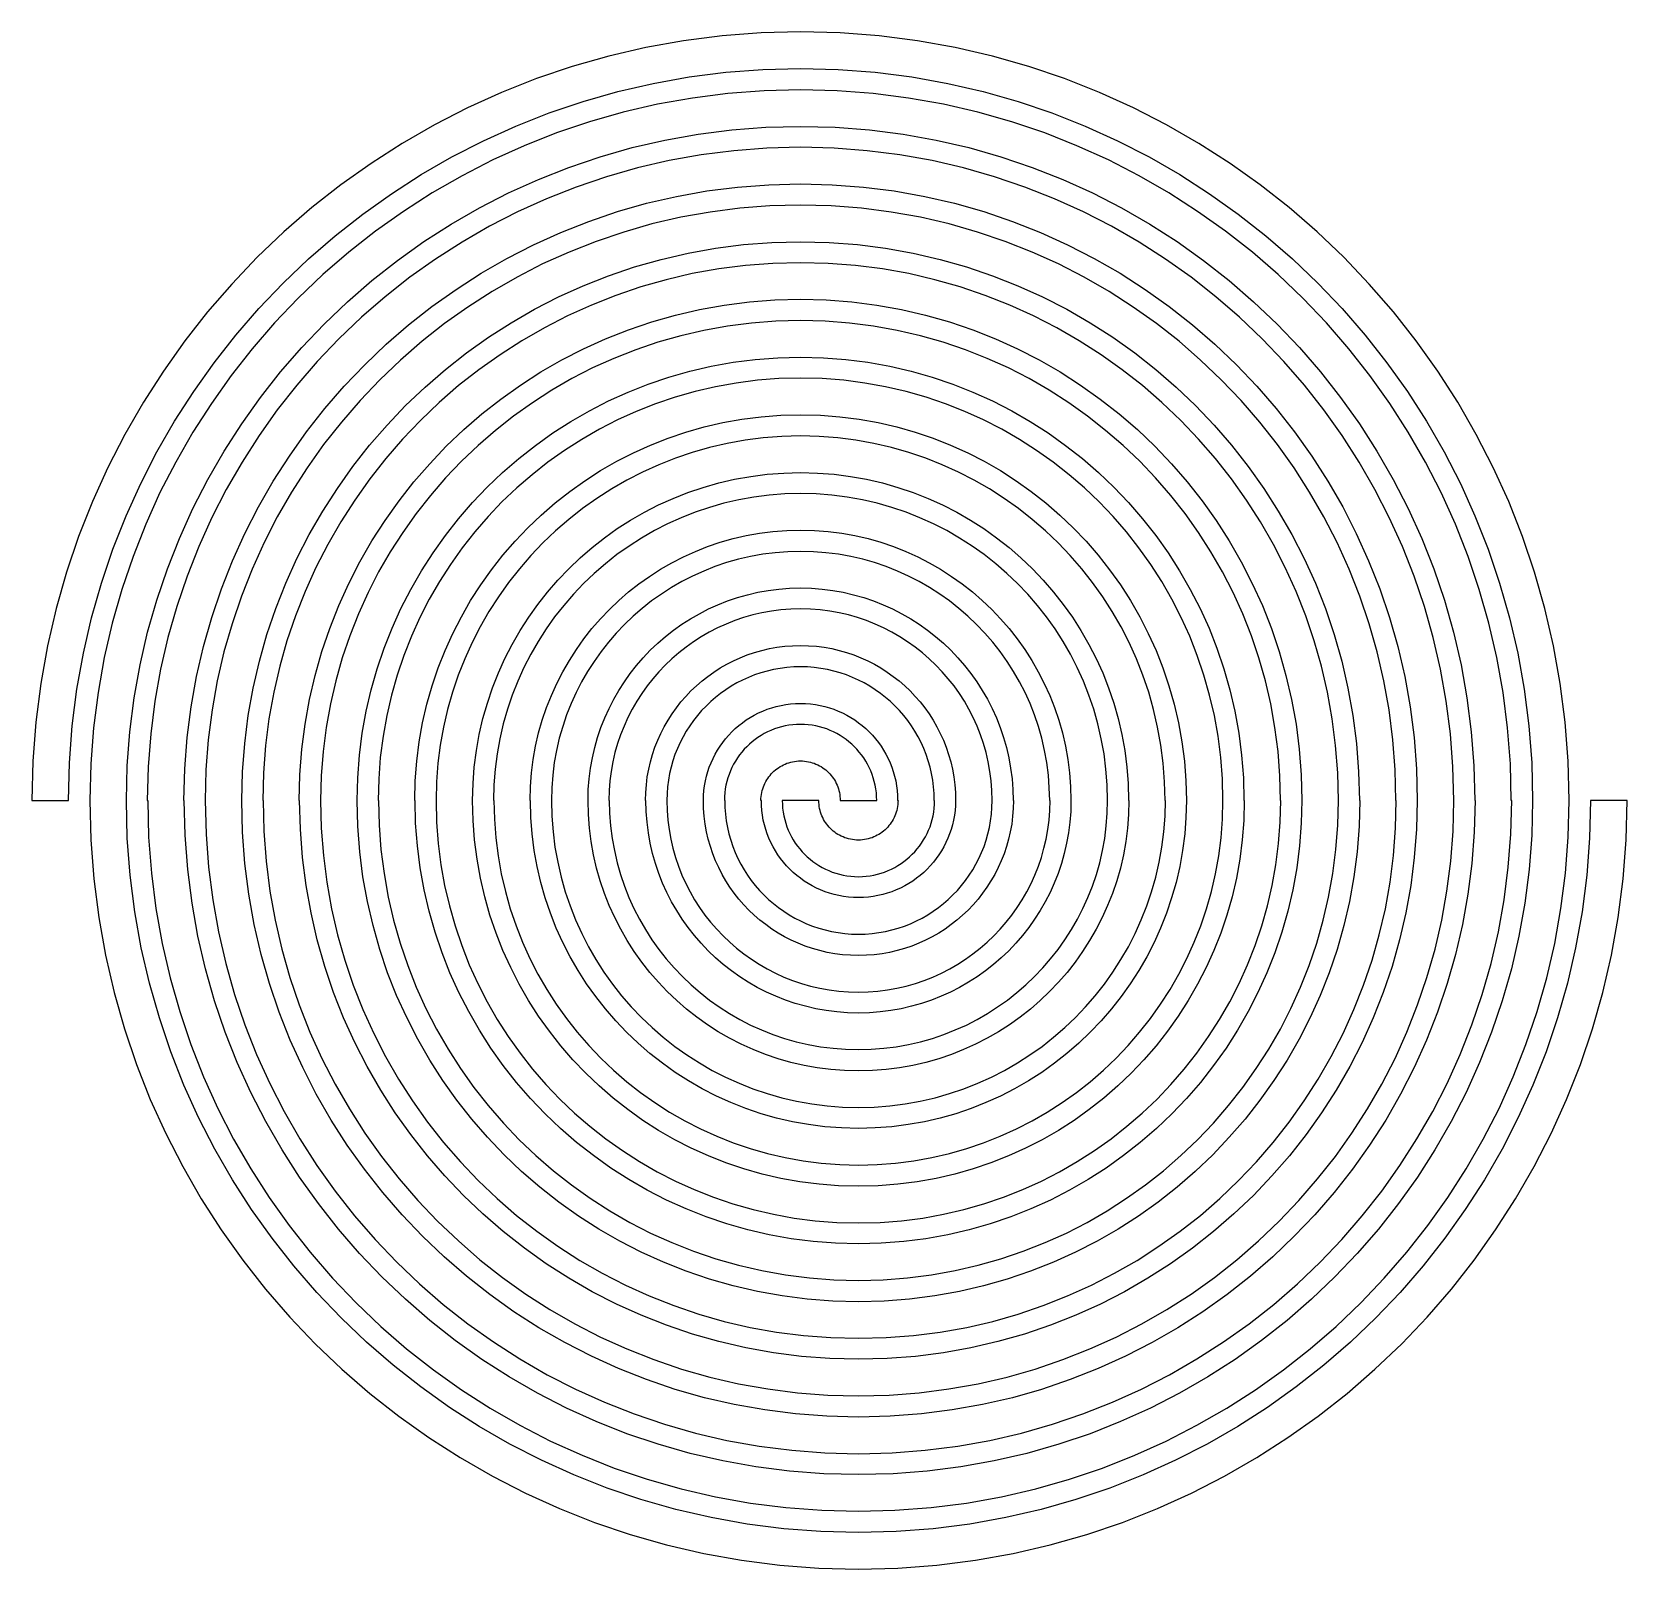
# Model space of a CAD drawing. Extents: x 0 to 85, y 0 to 82.
import ezdxf

# ---------------------------------------------------------------- set-up
doc = ezdxf.new("R2010")
doc.units = 0
doc.layers.get('0').update_dxf_attribs({"linetype": 'CONTINUOUS'})

msp = doc.modelspace()

# ---------------------------------------------------------------- linework, layer by layer
at = {"color": 0}
for p, q in [((36.7908, 81.7383), (34.7431, 81.4765)), ((38.8691, 81.8967), (36.7908, 81.7383)), ((40.9744, 81.9506), (38.8691, 81.8967)), ((43.0802, 81.8967), (40.9744, 81.9506)), ((45.1584, 81.7383), (43.0802, 81.8967)), ((47.2059, 81.4765), (45.1584, 81.7383)), ((32.727, 81.1156), (30.7468, 80.6581)), ((34.7431, 81.4765), (32.727, 81.1156)), ((49.222, 81.1156), (47.2059, 81.4765)), ((51.2039, 80.6581), (49.222, 81.1156)), ((28.8037, 80.1053), (26.9007, 79.459)), ((30.7468, 80.6581), (28.8037, 80.1053)), ((36.9905, 79.798), (38.9696, 79.9497)), ((38.9696, 79.9497), (40.9744, 80.0005)), ((40.9744, 80.0005), (42.9796, 79.9497)), ((40.9744, 80.0005), (40.9744, 80.0005)), ((42.9796, 79.9497), (44.9584, 79.798)), ((53.1453, 80.1053), (51.2039, 80.6581)), ((55.0485, 79.459), (53.1453, 80.1053)), ((26.9007, 79.459), (25.0403, 78.7245)), ((31.2333, 78.7686), (33.1198, 79.2057)), ((33.1198, 79.2057), (35.0394, 79.55)), ((35.0394, 79.55), (36.9905, 79.798)), ((44.9584, 79.798), (46.9099, 79.55)), ((46.9099, 79.55), (48.8294, 79.2057)), ((48.8294, 79.2057), (50.7175, 78.7686)), ((56.9087, 78.7245), (55.0485, 79.459)), ((25.0403, 78.7245), (23.2268, 77.9032)), ((27.5704, 77.6277), (29.3825, 78.2422)), ((29.3825, 78.2422), (31.2333, 78.7686)), ((35.213, 78.4267), (33.3485, 78.0934)), ((37.1066, 78.668), (35.213, 78.4267)), ((39.0289, 78.8141), (37.1066, 78.668)), ((40.9744, 78.8638), (39.0289, 78.8141)), ((42.9218, 78.8141), (40.9744, 78.8638)), ((44.8426, 78.668), (42.9218, 78.8141)), ((46.7374, 78.4267), (44.8426, 78.668)), ((48.6022, 78.0934), (46.7374, 78.4267)), ((50.7175, 78.7686), (52.5667, 78.2422)), ((52.5667, 78.2422), (54.3789, 77.6277)), ((58.7237, 77.9032), (56.9087, 78.7245)), ((23.2268, 77.9032), (21.4602, 76.998)), ((25.7996, 76.9288), (27.5704, 77.6277)), ((31.5171, 77.669), (29.7202, 77.1578)), ((33.3485, 78.0934), (31.5171, 77.669)), ((50.4335, 77.669), (48.6022, 78.0934)), ((52.2305, 77.1578), (50.4335, 77.669)), ((54.3789, 77.6277), (56.1509, 76.9288)), ((60.4905, 76.998), (58.7237, 77.9032)), ((21.4602, 76.998), (19.7445, 76.0099)), ((24.0716, 76.1464), (25.7996, 76.9288)), ((27.9604, 76.5609), (26.2406, 75.8818)), ((29.7202, 77.1578), (27.9604, 76.5609)), ((35.5092, 76.4992), (37.3048, 76.7278)), ((37.3048, 76.7278), (39.128, 76.8671)), ((39.128, 76.8671), (40.9744, 76.9137)), ((40.9744, 76.9137), (42.8212, 76.8671)), ((42.8212, 76.8671), (44.6444, 76.7278)), ((44.6444, 76.7278), (46.4414, 76.4992)), ((53.9888, 76.5609), (52.2305, 77.1578)), ((55.7086, 75.8818), (53.9888, 76.5609)), ((56.1509, 76.9288), (57.8788, 76.1464)), ((62.206, 76.0099), (60.4905, 76.998)), ((19.7445, 76.0099), (18.0812, 74.942)), ((22.389, 75.2835), (24.0716, 76.1464)), ((26.2406, 75.8818), (24.5635, 75.1223)), ((30.2989, 75.2962), (32.0036, 75.7809)), ((32.0036, 75.7809), (33.7413, 76.182)), ((33.7413, 76.182), (35.5092, 76.4992)), ((39.1859, 75.752), (37.4191, 75.6172)), ((40.9744, 75.7975), (39.1859, 75.752)), ((42.7648, 75.752), (40.9744, 75.7975)), ((44.5301, 75.6172), (42.7648, 75.752)), ((46.4414, 76.4992), (48.2092, 76.182)), ((48.2092, 76.182), (49.9456, 75.7809)), ((49.9456, 75.7809), (51.6502, 75.2962)), ((57.3871, 75.1223), (55.7086, 75.8818)), ((57.8788, 76.1464), (59.5616, 75.2835)), ((63.8694, 74.942), (62.206, 76.0099)), ((18.0812, 74.942), (16.4744, 73.7994)), ((20.7546, 74.3423), (22.389, 75.2835)), ((24.5635, 75.1223), (22.9292, 74.2844)), ((28.6301, 74.7296), (30.2989, 75.2962)), ((33.9659, 75.0895), (32.2819, 74.6993)), ((35.6789, 75.3953), (33.9659, 75.0895)), ((37.4191, 75.6172), (35.6789, 75.3953)), ((46.2703, 75.3953), (44.5301, 75.6172)), ((47.9848, 75.0895), (46.2703, 75.3953)), ((49.6672, 74.6993), (47.9848, 75.0895)), ((51.6502, 75.2962), (53.3192, 74.7296)), ((59.0201, 74.2844), (57.3871, 75.1223)), ((59.5616, 75.2835), (61.196, 74.3423)), ((65.4763, 73.7994), (63.8694, 74.942)), ((19.1713, 73.3256), (20.7546, 74.3423)), ((22.9292, 74.2844), (21.3431, 73.3707)), ((25.4083, 73.364), (26.9999, 74.0847)), ((26.9999, 74.0847), (28.6301, 74.7296)), ((30.631, 74.2294), (29.0146, 73.6808)), ((32.2819, 74.6993), (30.631, 74.2294)), ((51.3196, 74.2294), (49.6672, 74.6993)), ((52.9361, 73.6808), (51.3196, 74.2294)), ((53.3192, 74.7296), (54.9508, 74.0847)), ((54.9508, 74.0847), (56.5422, 73.364)), ((60.6076, 73.3707), (59.0201, 74.2844)), ((61.196, 74.3423), (62.7793, 73.3256)), ((16.4744, 73.7994), (14.9255, 72.5812)), ((17.6403, 72.2369), (19.1713, 73.3256)), ((21.3431, 73.3707), (19.8052, 72.3844)), ((23.858, 72.5703), (25.4083, 73.364)), ((29.0146, 73.6808), (27.434, 73.0567)), ((32.7697, 72.8116), (34.3586, 73.1795)), ((34.3586, 73.1795), (35.9752, 73.4688)), ((35.9752, 73.4688), (37.6192, 73.6783)), ((37.6192, 73.6783), (39.285, 73.805)), ((39.285, 73.805), (40.9744, 73.8477)), ((40.9744, 73.8477), (42.6642, 73.805)), ((42.6642, 73.805), (44.3315, 73.6783)), ((44.3315, 73.6783), (45.974, 73.4688)), ((45.974, 73.4688), (47.5918, 73.1795)), ((47.5918, 73.1795), (49.1808, 72.8116)), ((54.5165, 73.0567), (52.9361, 73.6808)), ((56.5422, 73.364), (58.0912, 72.5703)), ((62.1439, 72.3844), (60.6076, 73.3707)), ((62.7793, 73.3256), (64.3089, 72.2369)), ((67.0235, 72.5812), (65.4763, 73.7994)), ((14.9255, 72.5812), (13.4386, 71.2929)), ((19.8052, 72.3844), (18.3196, 71.3274)), ((22.3532, 71.7035), (23.858, 72.5703)), ((25.8919, 72.3579), (24.3899, 71.5892)), ((27.434, 73.0567), (25.8919, 72.3579)), ((29.6843, 71.8495), (31.2098, 72.3678)), ((31.2098, 72.3678), (32.7697, 72.8116)), ((36.1488, 72.3456), (34.5874, 72.0658)), ((37.7349, 72.548), (36.1488, 72.3456)), ((39.3442, 72.6708), (37.7349, 72.548)), ((40.9744, 72.7121), (39.3442, 72.6708)), ((42.605, 72.6708), (40.9744, 72.7121)), ((44.2158, 72.548), (42.605, 72.6708)), ((45.8018, 72.3456), (44.2158, 72.548)), ((47.3632, 72.0658), (45.8018, 72.3456)), ((49.1808, 72.8116), (50.7393, 72.3678)), ((50.7393, 72.3678), (52.2661, 71.8495)), ((56.0585, 72.3579), (54.5165, 73.0567)), ((57.5592, 71.5892), (56.0585, 72.3579)), ((58.0912, 72.5703), (59.5976, 71.7035)), ((63.6295, 71.3274), (62.1439, 72.3844)), ((68.5105, 71.2929), (67.0235, 72.5812)), ((16.1658, 71.0777), (17.6403, 72.2369)), ((20.8952, 70.7679), (22.3532, 71.7035)), ((24.3899, 71.5892), (22.9319, 70.7485)), ((28.1919, 71.2597), (29.6843, 71.8495)), ((33.0522, 71.7102), (31.5474, 71.283)), ((34.5874, 72.0658), (33.0522, 71.7102)), ((48.8968, 71.7102), (47.3632, 72.0658)), ((50.4017, 71.283), (48.8968, 71.7102)), ((52.2661, 71.8495), (53.7587, 71.2597)), ((59.0187, 70.7485), (57.5592, 71.5892)), ((59.5976, 71.7035), (61.0553, 70.7679)), ((64.3089, 72.2369), (65.7849, 71.0777)), ((13.4386, 71.2929), (12.0151, 69.9354)), ((14.7491, 69.85), (16.1658, 71.0777)), ((18.3196, 71.3274), (16.8879, 70.2014)), ((19.4855, 69.7646), (20.8952, 70.7679)), ((22.9319, 70.7485), (21.5181, 69.8419)), ((25.3187, 69.8747), (26.7353, 70.6011)), ((26.7353, 70.6011), (28.1919, 71.2597)), ((30.0743, 70.7831), (28.6329, 70.2137)), ((31.5474, 71.283), (30.0743, 70.7831)), ((36.4451, 70.4176), (37.9331, 70.6078)), ((37.9331, 70.6078), (39.4448, 70.7238)), ((39.4448, 70.7238), (40.9744, 70.7623)), ((40.9744, 70.7623), (42.5055, 70.7238)), ((42.5055, 70.7238), (44.0161, 70.6078)), ((44.0161, 70.6078), (45.5041, 70.4176)), ((51.8763, 70.7831), (50.4017, 71.283)), ((53.3164, 70.2137), (51.8763, 70.7831)), ((53.7587, 71.2597), (55.214, 70.6011)), ((55.214, 70.6011), (56.6304, 69.8747)), ((60.4312, 69.8419), (59.0187, 70.7485)), ((61.0553, 70.7679), (62.4635, 69.7646)), ((65.0628, 70.2014), (63.6295, 71.3274)), ((65.7849, 71.0777), (67.1999, 69.85)), ((69.9354, 69.9354), (68.5105, 71.2929)), ((12.0151, 69.9354), (10.6577, 68.5105)), ((13.3931, 68.5574), (14.7491, 69.85)), ((16.8879, 70.2014), (15.5126, 69.0093)), ((18.1281, 68.6964), (19.4855, 69.7646)), ((21.5181, 69.8419), (20.1538, 68.8703)), ((23.942, 69.0824), (25.3187, 69.8747)), ((28.6329, 70.2137), (27.2273, 69.5773)), ((32.1276, 69.42), (33.5401, 69.8225)), ((33.5401, 69.8225), (34.9801, 70.1559)), ((34.9801, 70.1559), (36.4451, 70.4176)), ((45.5041, 70.4176), (46.9706, 70.1559)), ((46.9706, 70.1559), (48.4106, 69.8225)), ((48.4106, 69.8225), (49.8228, 69.42)), ((54.7218, 69.5773), (53.3164, 70.2137)), ((56.6304, 69.8747), (58.0087, 69.0824)), ((61.7968, 68.8703), (60.4312, 69.8419)), ((62.4635, 69.7646), (63.8224, 68.6964)), ((66.4365, 69.0093), (65.0628, 70.2014)), ((67.1999, 69.85), (68.5574, 68.5574)), ((71.2929, 68.5105), (69.9354, 69.9354)), ((15.5126, 69.0093), (14.1952, 67.7541)), ((22.6081, 68.2255), (23.942, 69.0824)), ((27.2273, 69.5773), (25.8603, 68.8756)), ((29.3922, 68.417), (30.744, 68.9515)), ((30.744, 68.9515), (32.1276, 69.42)), ((35.2048, 69.0619), (33.8184, 68.7405)), ((36.6145, 69.3138), (35.2048, 69.0619)), ((38.0478, 69.4972), (36.6145, 69.3138)), ((39.5016, 69.6073), (38.0478, 69.4972)), ((40.9744, 69.6447), (39.5016, 69.6073)), ((42.4476, 69.6073), (40.9744, 69.6447)), ((43.9014, 69.4972), (42.4476, 69.6073)), ((45.3362, 69.3138), (43.9014, 69.4972)), ((46.7459, 69.0619), (45.3362, 69.3138)), ((48.1323, 68.7405), (46.7459, 69.0619)), ((49.8228, 69.42), (51.205, 68.9515)), ((51.205, 68.9515), (52.5582, 68.417)), ((56.0903, 68.8756), (54.7218, 69.5773)), ((58.0087, 69.0824), (59.3425, 68.2255)), ((67.7541, 67.7541), (66.4365, 69.0093)), ((10.6577, 68.5105), (9.36791, 67.0235)), ((12.1006, 67.2013), (13.3931, 68.5574)), ((16.8231, 67.5665), (18.1281, 68.6964)), ((20.1538, 68.8703), (18.8378, 67.8353)), ((21.3183, 67.3089), (22.6081, 68.2255)), ((24.5305, 68.1108), (23.2434, 67.2842)), ((25.8603, 68.8756), (24.5305, 68.1108)), ((28.072, 67.8201), (29.3922, 68.417)), ((32.4583, 68.3549), (31.1271, 67.9027)), ((33.8184, 68.7405), (32.4583, 68.3549)), ((49.4908, 68.3549), (48.1323, 68.7405)), ((50.8219, 67.9027), (49.4908, 68.3549)), ((52.5582, 68.417), (53.8773, 67.8201)), ((57.4188, 68.1108), (56.0903, 68.8756)), ((58.7072, 67.2842), (57.4188, 68.1108)), ((59.3425, 68.2255), (60.6309, 67.3089)), ((63.1126, 67.8353), (61.7968, 68.8703)), ((63.8224, 68.6964), (65.1274, 67.5665)), ((68.5574, 68.5574), (69.85, 67.2013)), ((72.5812, 67.0235), (71.2929, 68.5105)), ((10.8727, 65.7849), (12.1006, 67.2013)), ((14.1952, 67.7541), (12.9398, 66.4379)), ((15.5746, 66.3758), (16.8231, 67.5665)), ((18.8378, 67.8353), (17.5727, 66.7413)), ((20.0767, 66.3317), (21.3183, 67.3089)), ((23.2434, 67.2842), (21.9976, 66.3981)), ((26.7877, 67.1615), (28.072, 67.8201)), ((29.8263, 67.3887), (28.5571, 66.8143)), ((31.1271, 67.9027), (29.8263, 67.3887)), ((35.596, 67.152), (36.9108, 67.3876)), ((36.9108, 67.3876), (38.2461, 67.5569)), ((38.2461, 67.5569), (39.6021, 67.6603)), ((39.6021, 67.6603), (40.9744, 67.6949)), ((40.9744, 67.6949), (42.3471, 67.6603)), ((42.3471, 67.6603), (43.7032, 67.5569)), ((43.7032, 67.5569), (45.0384, 67.3876)), ((45.0384, 67.3876), (46.3532, 67.152)), ((52.1243, 67.3887), (50.8219, 67.9027)), ((53.3936, 66.8143), (52.1243, 67.3887)), ((53.8773, 67.8201), (55.1614, 67.1615)), ((59.9514, 66.3981), (58.7072, 67.2842)), ((60.6309, 67.3089), (61.874, 66.3317)), ((64.3763, 66.7413), (63.1126, 67.8353)), ((65.1274, 67.5665), (66.3758, 66.3758)), ((69.0093, 66.4379), (67.7541, 67.7541)), ((69.85, 67.2013), (71.0777, 65.7849)), ((9.36791, 67.0235), (8.15111, 65.4749)), ((12.9398, 66.4379), (11.7492, 65.0628)), ((14.3839, 65.1274), (15.5746, 66.3758)), ((17.5727, 66.7413), (16.3628, 65.5863)), ((18.8832, 65.2985), (20.0767, 66.3317)), ((21.9976, 66.3981), (20.7987, 65.4554)), ((24.332, 65.6678), (25.5405, 66.4436)), ((25.5405, 66.4436), (26.7877, 67.1615)), ((28.5571, 66.8143), (27.321, 66.1804)), ((31.7968, 66.0714), (33.0384, 66.4916)), ((33.0384, 66.4916), (34.3049, 66.8528)), ((34.3049, 66.8528), (35.596, 67.152)), ((38.3632, 66.427), (37.0844, 66.2644)), ((39.66, 66.5261), (38.3632, 66.427)), ((40.9744, 66.5593), (39.66, 66.5261)), ((42.2892, 66.5261), (40.9744, 66.5593)), ((43.5875, 66.427), (42.2892, 66.5261)), ((44.8663, 66.2644), (43.5875, 66.427)), ((46.3532, 67.152), (47.6444, 66.8528)), ((47.6444, 66.8528), (48.9119, 66.4916)), ((48.9119, 66.4916), (50.1523, 66.0714)), ((54.6294, 66.1804), (53.3936, 66.8143)), ((55.1614, 67.1615), (56.4085, 66.4436)), ((56.4085, 66.4436), (57.6171, 65.6678)), ((61.1505, 65.4554), (59.9514, 66.3981)), ((61.874, 66.3317), (63.0661, 65.2985)), ((65.5863, 65.5863), (64.3763, 66.7413)), ((66.3758, 66.3758), (67.5665, 65.1274)), ((70.2014, 65.0628), (69.0093, 66.4379)), ((73.7994, 65.4749), (72.5812, 67.0235)), ((9.7124, 64.3089), (10.8727, 65.7849)), ((16.3628, 65.5863), (15.2094, 64.3763)), ((23.1648, 64.8367), (24.332, 65.6678)), ((26.1193, 65.4886), (24.9563, 64.7418)), ((27.321, 66.1804), (26.1193, 65.4886)), ((29.4004, 65.0558), (30.5842, 65.592)), ((30.5842, 65.592), (31.7968, 66.0714)), ((34.5888, 65.7532), (33.3747, 65.4071)), ((35.8249, 66.0382), (34.5888, 65.7532)), ((37.0844, 66.2644), (35.8249, 66.0382)), ((46.1243, 66.0382), (44.8663, 66.2644)), ((47.3618, 65.7532), (46.1243, 66.0382)), ((48.5743, 65.4071), (47.3618, 65.7532)), ((50.1523, 66.0714), (51.3662, 65.592)), ((51.3662, 65.592), (52.5487, 65.0558)), ((55.8299, 65.4886), (54.6294, 66.1804)), ((56.9944, 64.7418), (55.8299, 65.4886)), ((57.6171, 65.6678), (58.7858, 64.8367)), ((66.7413, 64.3763), (65.5863, 65.5863)), ((71.0777, 65.7849), (72.2369, 64.3089)), ((8.15111, 65.4749), (7.00733, 63.8679)), ((11.7492, 65.0628), (10.6233, 63.6309)), ((13.2526, 63.8224), (14.3839, 65.1274)), ((17.7409, 64.2084), (18.8832, 65.2985)), ((20.7987, 65.4554), (19.6467, 64.4578)), ((22.039, 63.9519), (23.1648, 64.8367)), ((24.9563, 64.7418), (23.8318, 63.9424)), ((28.2484, 64.4659), (29.4004, 65.0558)), ((32.1868, 65.005), (31.0265, 64.546)), ((33.3747, 65.4071), (32.1868, 65.005)), ((49.7625, 65.005), (48.5743, 65.4071)), ((50.9242, 64.546), (49.7625, 65.005)), ((52.5487, 65.0558), (53.7009, 64.4659)), ((58.1173, 63.9424), (56.9944, 64.7418)), ((58.7858, 64.8367), (59.9115, 63.9519)), ((62.3023, 64.4578), (61.1505, 65.4554)), ((63.0661, 65.2985), (64.2084, 64.2084)), ((67.5665, 65.1274), (68.6964, 63.8224)), ((71.3274, 63.6309), (70.2014, 65.0628)), ((74.9434, 63.8679), (73.7994, 65.4749)), ((7.00733, 63.8679), (5.94071, 62.206)), ((8.62376, 62.7793), (9.7124, 64.3089)), ((12.1846, 62.4635), (13.2526, 63.8224)), ((15.2094, 64.3763), (14.1139, 63.1126)), ((16.6522, 63.0661), (17.7409, 64.2084)), ((19.6467, 64.4578), (18.5443, 63.4062)), ((20.9572, 63.0149), (22.039, 63.9519)), ((23.8318, 63.9424), (22.7487, 63.0908)), ((26.0463, 63.1254), (27.1294, 63.821)), ((27.1294, 63.821), (28.2484, 64.4659)), ((29.8924, 64.0334), (28.79, 63.4668)), ((31.0265, 64.546), (29.8924, 64.0334)), ((33.9549, 63.5455), (35.0752, 63.8637)), ((35.0752, 63.8637), (36.2176, 64.1283)), ((36.2176, 64.1283), (37.3807, 64.3364)), ((37.3807, 64.3364), (38.5618, 64.4867)), ((38.5618, 64.4867), (39.7605, 64.5791)), ((39.7605, 64.5791), (40.9744, 64.6095)), ((40.9744, 64.6095), (42.1901, 64.5791)), ((42.1901, 64.5791), (43.3874, 64.4867)), ((43.3874, 64.4867), (44.5699, 64.3364)), ((44.5699, 64.3364), (45.7331, 64.1283)), ((45.7331, 64.1283), (46.8739, 63.8637)), ((46.8739, 63.8637), (47.9958, 63.5455)), ((52.0566, 64.0334), (50.9242, 64.546)), ((53.1594, 63.4668), (52.0566, 64.0334)), ((53.7009, 64.4659), (54.8199, 63.821)), ((54.8199, 63.821), (55.9043, 63.1254)), ((59.2003, 63.0908), (58.1173, 63.9424)), ((59.9115, 63.9519), (60.9935, 63.0149)), ((63.4047, 63.4062), (62.3023, 64.4578)), ((64.2084, 64.2084), (65.2985, 63.0661)), ((67.8353, 63.1126), (66.7413, 64.3763)), ((68.6964, 63.8224), (69.766, 62.4635)), ((72.2369, 64.3089), (73.3266, 62.7793)), ((76.0099, 62.206), (74.9434, 63.8679)), ((10.6233, 63.6309), (9.56497, 62.1439)), ((14.1139, 63.1126), (13.079, 61.7968)), ((15.6187, 61.8726), (16.6522, 63.0661)), ((18.5443, 63.4062), (17.4928, 62.3023)), ((19.9223, 62.0282), (20.9572, 63.0149)), ((22.7487, 63.0908), (21.7083, 62.188)), ((24.9976, 62.3796), (26.0463, 63.1254)), ((28.79, 63.4668), (27.7192, 62.8495)), ((31.7845, 62.7489), (32.8566, 63.1733)), ((32.8566, 63.1733), (33.9549, 63.5455)), ((36.4423, 63.0343), (35.3536, 62.7835)), ((37.55, 63.2326), (36.4423, 63.0343)), ((38.6761, 63.3758), (37.55, 63.2326)), ((39.817, 63.464), (38.6761, 63.3758)), ((40.9744, 63.4929), (39.817, 63.464)), ((42.1323, 63.464), (40.9744, 63.4929)), ((43.2745, 63.3758), (42.1323, 63.464)), ((44.3988, 63.2326), (43.2745, 63.3758)), ((45.5069, 63.0343), (44.3988, 63.2326)), ((46.597, 62.7835), (45.5069, 63.0343)), ((47.9958, 63.5455), (49.0926, 63.1733)), ((49.0926, 63.1733), (50.1661, 62.7489)), ((54.2315, 62.8495), (53.1594, 63.4668)), ((55.9043, 63.1254), (56.9517, 62.3796)), ((60.2425, 62.188), (59.2003, 63.0908)), ((60.9935, 63.0149), (62.0268, 62.0282)), ((64.4578, 62.3023), (63.4047, 63.4062)), ((65.2985, 63.0661), (66.3317, 61.8726)), ((68.8703, 61.7968), (67.8353, 63.1126)), ((72.3844, 62.1439), (71.3274, 63.6309)), ((5.94071, 62.206), (4.95268, 60.4905)), ((7.60815, 61.196), (8.62376, 62.7793)), ((9.56497, 62.1439), (8.57966, 60.6076)), ((11.1828, 61.0553), (12.1846, 62.4635)), ((17.4928, 62.3023), (16.4951, 61.1505)), ((21.7083, 62.188), (20.7119, 61.2387)), ((23.9875, 61.5858), (24.9976, 62.3796)), ((26.6802, 62.1841), (25.677, 61.4701)), ((27.7192, 62.8495), (26.6802, 62.1841)), ((29.7188, 61.7527), (30.7371, 62.2748)), ((30.7371, 62.2748), (31.7845, 62.7489)), ((33.2411, 62.1249), (32.2185, 61.7209)), ((34.287, 62.4787), (33.2411, 62.1249)), ((35.3536, 62.7835), (34.287, 62.4787)), ((47.6635, 62.4787), (46.597, 62.7835)), ((48.7094, 62.1249), (47.6635, 62.4787)), ((49.7321, 61.7209), (48.7094, 62.1249)), ((50.1661, 62.7489), (51.212, 62.2748)), ((51.212, 62.2748), (52.2319, 61.7527)), ((55.269, 62.1841), (54.2315, 62.8495)), ((56.2723, 61.4701), (55.269, 62.1841)), ((56.9517, 62.3796), (57.9617, 61.5858)), ((61.2387, 61.2387), (60.2425, 62.188)), ((65.4554, 61.1505), (64.4578, 62.3023)), ((69.766, 62.4635), (70.7679, 61.0553)), ((73.3707, 60.6076), (72.3844, 62.1439)), ((73.3266, 62.7793), (74.3423, 61.196)), ((76.998, 60.4905), (76.0099, 62.206)), ((13.079, 61.7968), (12.1074, 60.4312)), ((14.6417, 60.6309), (15.6187, 61.8726)), ((18.9356, 60.9921), (19.9223, 62.0282)), ((20.7119, 61.2387), (19.7611, 60.2425)), ((23.0174, 60.7452), (23.9875, 61.5858)), ((25.677, 61.4701), (24.7096, 60.7095)), ((28.7293, 61.1837), (29.7188, 61.7527)), ((31.2208, 61.269), (30.2507, 60.7716)), ((32.2185, 61.7209), (31.2208, 61.269)), ((36.8349, 61.1244), (37.8464, 61.3061)), ((37.8464, 61.3061), (38.8743, 61.437)), ((38.8743, 61.437), (39.9175, 61.5156)), ((39.9175, 61.5156), (40.9744, 61.5431)), ((40.9744, 61.5431), (42.0317, 61.5156)), ((42.0317, 61.5156), (43.0749, 61.437)), ((43.0749, 61.437), (44.1029, 61.3061)), ((44.1029, 61.3061), (45.1157, 61.1244)), ((50.7298, 61.269), (49.7321, 61.7209)), ((51.6999, 60.7716), (50.7298, 61.269)), ((52.2319, 61.7527), (53.2211, 61.1837)), ((57.2396, 60.7095), (56.2723, 61.4701)), ((57.9617, 61.5858), (58.9319, 60.7452)), ((62.188, 60.2425), (61.2387, 61.2387)), ((62.0268, 62.0282), (63.0149, 60.9921)), ((66.3317, 61.8726), (67.3089, 60.6309)), ((69.8419, 60.4312), (68.8703, 61.7968)), ((4.95268, 60.4905), (4.04731, 58.7237)), ((6.66694, 59.5616), (7.60815, 61.196)), ((8.57966, 60.6076), (7.66604, 59.0201)), ((10.2457, 59.5976), (11.1828, 61.0553)), ((12.1074, 60.4312), (11.2007, 59.0187)), ((13.7239, 59.3411), (14.6417, 60.6309)), ((16.4951, 61.1505), (15.5512, 59.9514)), ((17.9985, 59.9115), (18.9356, 60.9921)), ((22.09, 59.8607), (23.0174, 60.7452)), ((24.7096, 60.7095), (23.7808, 59.9048)), ((26.8428, 59.9073), (27.7702, 60.5677)), ((27.7702, 60.5677), (28.7293, 61.1837)), ((30.2507, 60.7716), (29.3081, 60.2287)), ((33.9108, 60.2933), (34.8657, 60.6171)), ((34.8657, 60.6171), (35.8415, 60.894)), ((35.8415, 60.894), (36.8349, 61.1244)), ((39.9768, 60.3814), (38.9901, 60.307)), ((40.9744, 60.4075), (39.9768, 60.3814)), ((41.9735, 60.3814), (40.9744, 60.4075)), ((42.9588, 60.307), (41.9735, 60.3814)), ((45.1157, 61.1244), (46.1091, 60.894)), ((46.1091, 60.894), (47.0849, 60.6171)), ((47.0849, 60.6171), (48.0399, 60.2933)), ((52.6426, 60.2287), (51.6999, 60.7716)), ((53.2211, 61.1837), (54.1803, 60.5677)), ((54.1803, 60.5677), (55.1064, 59.9073)), ((58.1685, 59.9048), (57.2396, 60.7095)), ((58.9319, 60.7452), (59.8607, 59.8607)), ((63.0149, 60.9921), (63.9505, 59.9115)), ((66.3981, 59.9514), (65.4554, 61.1505)), ((67.3089, 60.6309), (68.2255, 59.3411)), ((70.7485, 59.0187), (69.8419, 60.4312)), ((70.7679, 61.0553), (71.7035, 59.5976)), ((74.2844, 59.0201), (73.3707, 60.6076)), ((74.3423, 61.196), (75.2821, 59.5616)), ((77.9032, 58.7237), (76.998, 60.4905)), ((5.80429, 57.8788), (6.66694, 59.5616)), ((9.38029, 58.0912), (10.2457, 59.5976)), ((15.5512, 59.9514), (14.6665, 58.7072)), ((17.1138, 58.7858), (17.9985, 59.9115)), ((19.7611, 60.2425), (18.8598, 59.2018)), ((21.2039, 58.9319), (22.09, 59.8607)), ((23.7808, 59.9048), (22.892, 59.0571)), ((25.9498, 59.206), (26.8428, 59.9073)), ((28.3931, 59.6413), (27.5098, 59.013)), ((29.3081, 60.2287), (28.3931, 59.6413)), ((32.0656, 59.5119), (32.9765, 59.9239)), ((32.9765, 59.9239), (33.9108, 60.2933)), ((35.202, 59.5327), (34.3008, 59.2254)), ((36.1237, 59.7944), (35.202, 59.5327)), ((37.0635, 60.0121), (36.1237, 59.7944)), ((38.0199, 60.1832), (37.0635, 60.0121)), ((38.9901, 60.307), (38.0199, 60.1832)), ((43.9304, 60.1832), (42.9588, 60.307)), ((44.8853, 60.0121), (43.9304, 60.1832)), ((45.8251, 59.7944), (44.8853, 60.0121)), ((46.7473, 59.5327), (45.8251, 59.7944)), ((47.6483, 59.2254), (46.7473, 59.5327)), ((48.0399, 60.2933), (48.9726, 59.9239)), ((48.9726, 59.9239), (49.8835, 59.5119)), ((53.5559, 59.6413), (52.6426, 60.2287)), ((54.4393, 59.013), (53.5559, 59.6413)), ((55.1064, 59.9073), (55.9992, 59.206)), ((59.0571, 59.0571), (58.1685, 59.9048)), ((59.8607, 59.8607), (60.7452, 58.9319)), ((63.0908, 59.2018), (62.188, 60.2425)), ((63.9505, 59.9115), (64.8367, 58.7858)), ((67.2842, 58.7072), (66.3981, 59.9514)), ((71.7035, 59.5976), (72.5703, 58.0912)), ((75.2821, 59.5616), (76.1464, 57.8788)), ((4.04731, 58.7237), (3.22461, 56.9087)), ((7.66604, 59.0201), (6.82819, 57.3871)), ((11.2007, 59.0187), (10.3615, 57.5592)), ((12.8681, 58.0072), (13.7239, 59.3411)), ((14.6665, 58.7072), (13.8396, 57.4188)), ((16.2829, 57.6171), (17.1138, 58.7858)), ((18.8598, 59.2018), (18.0082, 58.1173)), ((20.3633, 57.9617), (21.2039, 58.9319)), ((22.892, 59.0571), (22.0445, 58.1685)), ((25.0927, 58.462), (25.9498, 59.206)), ((27.5098, 59.013), (26.6595, 58.3449)), ((30.3182, 58.5611), (31.1795, 59.0571)), ((31.1795, 59.0571), (32.0656, 59.5119)), ((33.4188, 58.8779), (32.5575, 58.4881)), ((34.3008, 59.2254), (33.4188, 58.8779)), ((48.5316, 58.8779), (47.6483, 59.2254)), ((49.3917, 58.4881), (48.5316, 58.8779)), ((49.8835, 59.5119), (50.7711, 59.0571)), ((50.7711, 59.0571), (51.6322, 58.5611)), ((55.2898, 58.3449), (54.4393, 59.013)), ((55.9992, 59.206), (56.8579, 58.462)), ((59.9048, 58.1685), (59.0571, 59.0571)), ((60.7452, 58.9319), (61.5858, 57.9617)), ((63.9424, 58.1173), (63.0908, 59.2018)), ((64.8367, 58.7858), (65.6678, 57.6171)), ((68.1108, 57.4188), (67.2842, 58.7072)), ((68.2255, 59.3411), (69.0809, 58.0072)), ((71.5892, 57.5592), (70.7485, 59.0187)), ((75.1223, 57.3871), (74.2844, 59.0201)), ((78.7245, 56.9087), (77.9032, 58.7237)), ((5.02158, 56.1509), (5.80429, 57.8788)), ((8.58516, 56.5422), (9.38029, 58.0912)), ((12.0758, 56.6318), (12.8681, 58.0072)), ((18.0082, 58.1173), (17.2075, 56.9944)), ((19.5695, 56.9517), (20.3633, 57.9617)), ((22.0445, 58.1685), (21.2397, 57.2396)), ((24.27, 57.6792), (25.0927, 58.462)), ((26.6595, 58.3449), (25.8423, 57.6365)), ((28.677, 57.4516), (29.4831, 58.0249)), ((29.4831, 58.0249), (30.3182, 58.5611)), ((31.7197, 58.0581), (30.9066, 57.5896)), ((32.5575, 58.4881), (31.7197, 58.0581)), ((35.7823, 57.6696), (36.6102, 57.9067)), ((36.6102, 57.9067), (37.4565, 58.1007)), ((37.4565, 58.1007), (38.3163, 58.2553)), ((38.3163, 58.2553), (39.1901, 58.3667)), ((39.1901, 58.3667), (40.0773, 58.4345)), ((40.0773, 58.4345), (40.9744, 58.4577)), ((40.9744, 58.4577), (41.873, 58.4345)), ((41.873, 58.4345), (42.7605, 58.3667)), ((42.7605, 58.3667), (43.6344, 58.2553)), ((43.6344, 58.2553), (44.4941, 58.1007)), ((44.4941, 58.1007), (45.339, 57.9067)), ((45.339, 57.9067), (46.1684, 57.6696)), ((50.2296, 58.0581), (49.3917, 58.4881)), ((51.0438, 57.5896), (50.2296, 58.0581)), ((51.6322, 58.5611), (52.4676, 58.0249)), ((52.4676, 58.0249), (53.2737, 57.4516)), ((56.1082, 57.6365), (55.2898, 58.3449)), ((56.8579, 58.462), (57.6792, 57.6792)), ((60.7095, 57.2396), (59.9048, 58.1685)), ((61.5858, 57.9617), (62.3796, 56.9517)), ((64.7418, 56.9944), (63.9424, 58.1173)), ((69.0809, 58.0072), (69.8747, 56.6318)), ((72.5703, 58.0912), (73.3654, 56.5422)), ((76.1464, 57.8788), (76.9274, 56.1509)), ((6.82819, 57.3871), (6.06887, 55.7086)), ((10.3615, 57.5592), (9.59115, 56.0585)), ((13.8396, 57.4188), (13.0748, 56.0903)), ((15.5071, 56.4085), (16.2829, 57.6171)), ((17.2075, 56.9944), (16.4607, 55.8299)), ((21.2397, 57.2396), (20.4804, 56.2737)), ((23.4873, 56.8579), (24.27, 57.6792)), ((25.8423, 57.6365), (25.0596, 56.8896)), ((27.8997, 56.8399), (28.677, 57.4516)), ((30.1184, 57.0837), (29.3563, 56.5422)), ((30.9066, 57.5896), (30.1184, 57.0837)), ((33.4023, 56.7309), (34.1767, 57.0812)), ((34.1767, 57.0812), (34.9705, 57.3952)), ((34.9705, 57.3952), (35.7823, 57.6696)), ((37.6809, 57.0082), (36.89, 56.8247)), ((38.4859, 57.1514), (37.6809, 57.0082)), ((39.3044, 57.2562), (38.4859, 57.1514)), ((40.1341, 57.3193), (39.3044, 57.2562)), ((40.9744, 57.3401), (40.1341, 57.3193)), ((41.8151, 57.3193), (40.9744, 57.3401)), ((42.6462, 57.2562), (41.8151, 57.3193)), ((43.4633, 57.1514), (42.6462, 57.2562)), ((44.2694, 57.0082), (43.4633, 57.1514)), ((45.0603, 56.8247), (44.2694, 57.0082)), ((46.1684, 57.6696), (46.9801, 57.3952)), ((46.9801, 57.3952), (47.7739, 57.0812)), ((47.7739, 57.0812), (48.5468, 56.7309)), ((51.8322, 57.0837), (51.0438, 57.5896)), ((52.5942, 56.5422), (51.8322, 57.0837)), ((53.2737, 57.4516), (54.0508, 56.8399)), ((56.8896, 56.8896), (56.1082, 57.6365)), ((57.6792, 57.6792), (58.462, 56.8579)), ((61.4701, 56.2737), (60.7095, 57.2396)), ((65.4886, 55.8299), (64.7418, 56.9944)), ((65.6678, 57.6171), (66.4436, 56.4085)), ((68.8756, 56.0903), (68.1108, 57.4188)), ((72.3579, 56.0585), (71.5892, 57.5592)), ((75.8818, 55.7086), (75.1223, 57.3871)), ((3.22461, 56.9087), (2.49011, 55.0485)), ((4.32153, 54.3789), (5.02158, 56.1509)), ((7.86447, 54.9508), (8.58516, 56.5422)), ((11.3482, 55.214), (12.0758, 56.6318)), ((14.7891, 55.1614), (15.5071, 56.4085)), ((18.824, 55.9043), (19.5695, 56.9517)), ((20.4804, 56.2737), (19.7666, 55.269)), ((22.7445, 55.9992), (23.4873, 56.8579)), ((25.0596, 56.8896), (24.3141, 56.1082)), ((26.4377, 55.5113), (27.1529, 56.1936)), ((27.1529, 56.1936), (27.8997, 56.8399)), ((29.3563, 56.5422), (28.6218, 55.9636)), ((31.9168, 55.9223), (32.6485, 56.3439)), ((32.6485, 56.3439), (33.4023, 56.7309)), ((35.3536, 56.3453), (34.6108, 56.0532)), ((36.1128, 56.6028), (35.3536, 56.3453)), ((36.89, 56.8247), (36.1128, 56.6028)), ((45.8364, 56.6028), (45.0603, 56.8247)), ((46.597, 56.3453), (45.8364, 56.6028)), ((47.3385, 56.0532), (46.597, 56.3453)), ((48.5468, 56.7309), (49.3021, 56.3439)), ((49.3021, 56.3439), (50.0338, 55.9223)), ((53.3287, 55.9636), (52.5942, 56.5422)), ((54.0508, 56.8399), (54.7963, 56.1936)), ((54.7963, 56.1936), (55.5113, 55.5113)), ((57.6365, 56.1082), (56.8896, 56.8896)), ((58.462, 56.8579), (59.206, 55.9992)), ((62.1841, 55.269), (61.4701, 56.2737)), ((62.3796, 56.9517), (63.1254, 55.9043)), ((66.4436, 56.4085), (67.1615, 55.1614)), ((69.8747, 56.6318), (70.6011, 55.214)), ((73.3654, 56.5422), (74.0862, 54.9508)), ((76.9274, 56.1509), (77.6277, 54.3789)), ((79.459, 55.0485), (78.7245, 56.9087)), ((6.06887, 55.7086), (5.38949, 53.9888)), ((9.59115, 56.0585), (8.89385, 54.5165)), ((13.0748, 56.0903), (12.3734, 54.7218)), ((16.4607, 55.8299), (15.7703, 54.6294)), ((18.1281, 54.8199), (18.824, 55.9043)), ((22.0417, 55.1064), (22.7445, 55.9992)), ((23.6058, 55.2898), (22.9361, 54.4393)), ((24.3141, 56.1082), (23.6058, 55.2898)), ((25.7569, 54.7977), (26.4377, 55.5113)), ((27.9163, 55.353), (27.2411, 54.7095)), ((28.6218, 55.9636), (27.9163, 55.353)), ((30.5222, 54.9797), (31.207, 55.4672)), ((31.207, 55.4672), (31.9168, 55.9223)), ((33.1804, 55.3628), (32.4955, 54.9684)), ((33.886, 55.7237), (33.1804, 55.3628)), ((34.6108, 56.0532), (33.886, 55.7237)), ((38.7823, 55.2249), (39.503, 55.3159)), ((39.503, 55.3159), (40.2347, 55.3724)), ((40.2347, 55.3724), (40.9744, 55.3903)), ((40.9744, 55.3903), (41.716, 55.3724)), ((41.716, 55.3724), (42.4462, 55.3159)), ((42.4462, 55.3159), (43.1669, 55.2249)), ((48.0632, 55.7237), (47.3385, 56.0532)), ((48.7687, 55.3628), (48.0632, 55.7237)), ((49.4552, 54.9684), (48.7687, 55.3628)), ((50.0338, 55.9223), (50.7436, 55.4672)), ((50.7436, 55.4672), (51.4283, 54.9797)), ((54.0343, 55.353), (53.3287, 55.9636)), ((54.7095, 54.7095), (54.0343, 55.353)), ((55.5113, 55.5113), (56.1936, 54.7977)), ((58.3449, 55.2898), (57.6365, 56.1082)), ((59.013, 54.4393), (58.3449, 55.2898)), ((59.206, 55.9992), (59.9073, 55.1064)), ((63.1254, 55.9043), (63.821, 54.8199)), ((66.1804, 54.6294), (65.4886, 55.8299)), ((69.5773, 54.7218), (68.8756, 56.0903)), ((73.0567, 54.5165), (72.3579, 56.0585)), ((76.5609, 53.9888), (75.8818, 55.7086)), ((2.49011, 55.0485), (1.84519, 53.1467)), ((7.22094, 53.3192), (7.86447, 54.9508)), ((8.89385, 54.5165), (8.26823, 52.9361)), ((10.6894, 53.7587), (11.3482, 55.214)), ((12.3734, 54.7218), (11.7367, 53.3164)), ((14.1304, 53.8773), (14.7891, 55.1614)), ((15.7703, 54.6294), (15.1364, 53.3936)), ((17.4845, 53.7009), (18.1281, 54.8199)), ((19.7666, 55.269), (19.0996, 54.2315)), ((21.383, 54.1803), (22.0417, 55.1064)), ((22.9361, 54.4393), (22.3077, 53.5559)), ((25.1092, 54.0508), (25.7569, 54.7977)), ((27.2411, 54.7095), (26.5975, 54.0343)), ((29.2268, 53.9101), (29.8607, 54.4601)), ((29.8607, 54.4601), (30.5222, 54.9797)), ((31.8313, 54.5412), (31.1892, 54.0851)), ((32.4955, 54.9684), (31.8313, 54.5412)), ((35.3688, 54.2562), (36.0232, 54.5137)), ((36.0232, 54.5137), (36.6931, 54.7412)), ((36.6931, 54.7412), (37.3765, 54.9356)), ((37.3765, 54.9356), (38.0739, 55.0968)), ((38.0739, 55.0968), (38.7823, 55.2249)), ((43.1669, 55.2249), (43.8767, 55.0968)), ((43.8767, 55.0968), (44.5742, 54.9356)), ((44.5742, 54.9356), (45.2575, 54.7412)), ((45.2575, 54.7412), (45.9274, 54.5137)), ((45.9274, 54.5137), (46.5804, 54.2562)), ((50.1191, 54.5412), (49.4552, 54.9684)), ((50.7601, 54.0851), (50.1191, 54.5412)), ((51.4283, 54.9797), (52.0883, 54.4601)), ((52.0883, 54.4601), (52.7237, 53.9101)), ((55.353, 54.0343), (54.7095, 54.7095)), ((56.1936, 54.7977), (56.8399, 54.0508)), ((59.6413, 53.5559), (59.013, 54.4393)), ((59.9073, 55.1064), (60.5677, 54.1803)), ((62.8495, 54.2315), (62.1841, 55.269)), ((63.821, 54.8199), (64.4659, 53.7009)), ((66.8143, 53.3936), (66.1804, 54.6294)), ((67.1615, 55.1614), (67.8201, 53.8773)), ((70.2137, 53.3164), (69.5773, 54.7218)), ((70.6011, 55.214), (71.2597, 53.7587)), ((73.6808, 52.9361), (73.0567, 54.5165)), ((74.0862, 54.9508), (74.7296, 53.3192)), ((80.1038, 53.1467), (79.459, 55.0485)), ((3.70692, 52.5667), (4.32153, 54.3789)), ((5.38949, 53.9888), (4.7928, 52.2291)), ((10.0996, 52.2661), (10.6894, 53.7587)), ((13.5323, 52.5582), (14.1304, 53.8773)), ((16.8934, 52.5487), (17.4845, 53.7009)), ((19.0996, 54.2315), (18.4836, 53.1604)), ((20.767, 53.2211), (21.383, 54.1803)), ((24.4988, 53.2737), (25.1092, 54.0508)), ((26.5975, 54.0343), (25.9857, 53.3287)), ((28.6191, 53.3315), (29.2268, 53.9101)), ((30.5704, 53.5989), (29.9765, 53.0835)), ((31.1892, 54.0851), (30.5704, 53.5989)), ((33.5056, 53.3012), (34.1092, 53.6483)), ((34.1092, 53.6483), (34.7307, 53.9669)), ((34.7307, 53.9669), (35.3688, 54.2562)), ((37.0307, 53.6568), (36.4134, 53.4472)), ((37.6604, 53.8357), (37.0307, 53.6568)), ((38.3025, 53.9845), (37.6604, 53.8357)), ((38.9558, 54.1016), (38.3025, 53.9845)), ((39.6201, 54.186), (38.9558, 54.1016)), ((40.2925, 54.2368), (39.6201, 54.186)), ((40.9744, 54.2548), (40.2925, 54.2368)), ((41.6581, 54.2368), (40.9744, 54.2548)), ((42.3305, 54.186), (41.6581, 54.2368)), ((42.9948, 54.1016), (42.3305, 54.186)), ((43.6481, 53.9845), (42.9948, 54.1016)), ((44.2902, 53.8357), (43.6481, 53.9845)), ((44.9199, 53.6568), (44.2902, 53.8357)), ((45.5359, 53.4472), (44.9199, 53.6568)), ((46.5804, 54.2562), (47.22, 53.9669)), ((47.22, 53.9669), (47.8398, 53.6483)), ((47.8398, 53.6483), (48.4434, 53.3012)), ((51.3789, 53.5989), (50.7601, 54.0851)), ((51.9726, 53.0835), (51.3789, 53.5989)), ((52.7237, 53.9101), (53.3315, 53.3315)), ((55.965, 53.3287), (55.353, 54.0343)), ((56.8399, 54.0508), (57.4516, 53.2737)), ((60.5677, 54.1803), (61.1837, 53.2211)), ((63.4668, 53.1604), (62.8495, 54.2315)), ((64.4659, 53.7009), (65.0558, 52.5487)), ((67.8201, 53.8773), (68.417, 52.5582)), ((71.2597, 53.7587), (71.8495, 52.2661)), ((77.1578, 52.2291), (76.5609, 53.9888)), ((77.6277, 54.3789), (78.2422, 52.5667)), ((1.84519, 53.1467), (1.2926, 51.2039)), ((6.65455, 51.6502), (7.22094, 53.3192)), ((8.26823, 52.9361), (7.72114, 51.3182)), ((11.7367, 53.3164), (11.1676, 51.8763)), ((15.1364, 53.3936), (14.5617, 52.1243)), ((18.4836, 53.1604), (17.9173, 52.0566)), ((20.1979, 52.2319), (20.767, 53.2211)), ((22.3077, 53.5559), (21.722, 52.6426)), ((23.9241, 52.4676), (24.4988, 53.2737)), ((25.9857, 53.3287), (25.4083, 52.5942)), ((27.4891, 52.0883), (28.039, 52.7237)), ((28.039, 52.7237), (28.6191, 53.3315)), ((29.9765, 53.0835), (29.4073, 52.542)), ((32.3549, 52.5226), (32.9213, 52.9248)), ((32.9213, 52.9248), (33.5056, 53.3012)), ((35.2227, 52.9428), (34.6508, 52.6493)), ((35.8112, 53.2088), (35.2227, 52.9428)), ((36.4134, 53.4472), (35.8112, 53.2088)), ((46.1395, 53.2088), (45.5359, 53.4472)), ((46.7265, 52.9428), (46.1395, 53.2088)), ((47.2997, 52.6493), (46.7265, 52.9428)), ((48.4434, 53.3012), (49.0291, 52.9248)), ((49.0291, 52.9248), (49.5942, 52.5226)), ((52.542, 52.542), (51.9726, 53.0835)), ((53.3315, 53.3315), (53.9101, 52.7237)), ((53.9101, 52.7237), (54.4601, 52.0883)), ((56.5408, 52.5942), (55.965, 53.3287)), ((57.4516, 53.2737), (58.0249, 52.4676)), ((60.2287, 52.6426), (59.6413, 53.5559)), ((61.1837, 53.2211), (61.7527, 52.2319)), ((64.0334, 52.0566), (63.4668, 53.1604)), ((67.3887, 52.1243), (66.8143, 53.3936)), ((70.7831, 51.8763), (70.2137, 53.3164)), ((74.2294, 51.3182), (73.6808, 52.9361)), ((74.7296, 53.3192), (75.2962, 51.6502)), ((80.6581, 51.2039), (80.1038, 53.1467)), ((3.18051, 50.716), (3.70692, 52.5667)), ((4.7928, 52.2291), (4.28156, 50.4335)), ((9.58289, 50.7393), (10.0996, 52.2661)), ((11.1676, 51.8763), (10.6674, 50.4017)), ((12.999, 51.2064), (13.5323, 52.5582)), ((14.5617, 52.1243), (14.0477, 50.8219)), ((16.3573, 51.3662), (16.8934, 52.5487)), ((17.9173, 52.0566), (17.4046, 50.9242)), ((19.6742, 51.212), (20.1979, 52.2319)), ((21.722, 52.6426), (21.1791, 51.6999)), ((23.3881, 51.6322), (23.9241, 52.4676)), ((25.4083, 52.5942), (24.8653, 51.8322)), ((26.971, 51.4283), (27.4891, 52.0883)), ((28.8658, 51.9726), (28.3504, 51.3789)), ((29.4073, 52.542), (28.8658, 51.9726)), ((31.287, 51.6421), (31.8106, 52.0954)), ((31.8106, 52.0954), (32.3549, 52.5226)), ((33.5552, 51.9836), (33.0343, 51.6132)), ((34.094, 52.3296), (33.5552, 51.9836)), ((34.6508, 52.6493), (34.094, 52.3296)), ((37.6093, 51.7948), (38.1469, 51.9479)), ((38.1469, 51.9479), (38.6941, 52.0746)), ((38.6941, 52.0746), (39.2522, 52.1741)), ((39.2522, 52.1741), (39.8184, 52.2457)), ((39.8184, 52.2457), (40.3931, 52.2898)), ((40.3931, 52.2898), (40.9744, 52.305)), ((40.9744, 52.305), (41.5576, 52.2898)), ((41.5576, 52.2898), (42.1323, 52.2457)), ((42.1323, 52.2457), (42.6985, 52.1741)), ((42.6985, 52.1741), (43.2551, 52.0746)), ((43.2551, 52.0746), (43.8023, 51.9479)), ((43.8023, 51.9479), (44.3399, 51.7948)), ((47.855, 52.3296), (47.2997, 52.6493)), ((48.3955, 51.9836), (47.855, 52.3296)), ((48.9148, 51.6132), (48.3955, 51.9836)), ((49.5942, 52.5226), (50.14, 52.0954)), ((50.14, 52.0954), (50.6621, 51.6421)), ((53.0849, 51.9726), (52.542, 52.542)), ((53.5989, 51.3789), (53.0849, 51.9726)), ((54.4601, 52.0883), (54.9797, 51.4283)), ((57.0837, 51.8322), (56.5408, 52.5942)), ((58.0249, 52.4676), (58.5611, 51.6322)), ((60.7716, 51.6999), (60.2287, 52.6426)), ((61.7527, 52.2319), (62.2748, 51.212)), ((64.546, 50.9242), (64.0334, 52.0566)), ((65.0558, 52.5487), (65.592, 51.3662)), ((67.9027, 50.8219), (67.3887, 52.1243)), ((68.417, 52.5582), (68.9515, 51.2064)), ((71.2819, 50.4017), (70.7831, 51.8763)), ((71.8495, 52.2661), (72.3678, 50.7393)), ((77.669, 50.4335), (77.1578, 52.2291)), ((78.2422, 52.5667), (78.7686, 50.716)), ((1.2926, 51.2039), (0.83371, 49.222)), ((6.16948, 49.9456), (6.65455, 51.6502)), ((7.72114, 51.3182), (7.24987, 49.6672)), ((12.5291, 49.8228), (12.999, 51.2064)), ((15.8791, 50.1523), (16.3573, 51.3662)), ((19.2002, 50.1661), (19.6742, 51.212)), ((21.1791, 51.6999), (20.6802, 50.7284)), ((22.8933, 50.7711), (23.3881, 51.6322)), ((24.3596, 51.0438), (23.8911, 50.2296)), ((24.8653, 51.8322), (24.3596, 51.0438)), ((26.4831, 50.7421), (26.971, 51.4283)), ((28.3504, 51.3789), (27.8653, 50.7601)), ((30.3086, 50.6621), (30.7867, 51.1637)), ((30.7867, 51.1637), (31.287, 51.6421)), ((32.5327, 51.2191), (32.0504, 50.8)), ((33.0343, 51.6132), (32.5327, 51.2191)), ((35.5794, 50.9351), (36.0673, 51.1859)), ((36.0673, 51.1859), (36.5689, 51.4131)), ((36.5689, 51.4131), (37.0829, 51.6156)), ((37.0829, 51.6156), (37.6093, 51.7948)), ((39.4215, 51.0702), (38.9184, 50.9806)), ((39.9313, 51.1348), (39.4215, 51.0702)), ((40.4495, 51.1746), (39.9313, 51.1348)), ((40.9744, 51.1888), (40.4495, 51.1746)), ((41.4997, 51.1746), (40.9744, 51.1888)), ((42.0176, 51.1348), (41.4997, 51.1746)), ((42.5291, 51.0702), (42.0176, 51.1348)), ((43.0308, 50.9806), (42.5291, 51.0702)), ((44.3399, 51.7948), (44.8677, 51.6156)), ((44.8677, 51.6156), (45.3817, 51.4131)), ((45.3817, 51.4131), (45.883, 51.1859)), ((45.883, 51.1859), (46.3709, 50.9351)), ((49.4164, 51.2191), (48.9148, 51.6132)), ((49.8987, 50.8), (49.4164, 51.2191)), ((50.6621, 51.6421), (51.1637, 51.1637)), ((51.1637, 51.1637), (51.6421, 50.6621)), ((54.0851, 50.7601), (53.5989, 51.3789)), ((54.9797, 51.4283), (55.4672, 50.7421)), ((57.5896, 51.0438), (57.0837, 51.8322)), ((58.0581, 50.2296), (57.5896, 51.0438)), ((58.5611, 51.6322), (59.0571, 50.7711)), ((61.269, 50.7284), (60.7716, 51.6999)), ((62.2748, 51.212), (62.7489, 50.1661)), ((65.592, 51.3662), (66.0714, 50.1523)), ((68.9515, 51.2064), (69.42, 49.8228)), ((74.6993, 49.6672), (74.2294, 51.3182)), ((75.2962, 51.6502), (75.7809, 49.9456)), ((81.1156, 49.222), (80.6581, 51.2039)), ((2.74367, 48.8294), (3.18051, 50.716)), ((4.28156, 50.4335), (3.85713, 48.6022)), ((9.13913, 49.1808), (9.58289, 50.7393)), ((10.6674, 50.4017), (10.2388, 48.8968)), ((14.0477, 50.8219), (13.5957, 49.4908)), ((17.4046, 50.9242), (16.9458, 49.7625)), ((20.6802, 50.7284), (20.2296, 49.7321)), ((22.4386, 49.8835), (22.8933, 50.7711)), ((23.8911, 50.2296), (23.4625, 49.3917)), ((26.027, 50.0338), (26.4831, 50.7421)), ((27.8653, 50.7601), (27.4078, 50.1191)), ((29.8552, 50.14), (30.3086, 50.6621)), ((31.5888, 50.3604), (31.1492, 49.8987)), ((32.0504, 50.8), (31.5888, 50.3604)), ((34.2001, 50.0518), (34.6452, 50.3671)), ((34.6452, 50.3671), (35.1041, 50.6621)), ((35.1041, 50.6621), (35.5794, 50.9351)), ((36.551, 50.1798), (36.11, 49.954)), ((37.0032, 50.3837), (36.551, 50.1798)), ((37.4661, 50.5672), (37.0032, 50.3837)), ((37.9416, 50.7284), (37.4661, 50.5672)), ((38.4253, 50.8663), (37.9416, 50.7284)), ((38.9184, 50.9806), (38.4253, 50.8663)), ((43.524, 50.8663), (43.0308, 50.9806)), ((44.009, 50.7284), (43.524, 50.8663)), ((44.4832, 50.5672), (44.009, 50.7284)), ((44.946, 50.3837), (44.4832, 50.5672)), ((45.3983, 50.1798), (44.946, 50.3837)), ((45.8392, 49.954), (45.3983, 50.1798)), ((46.3709, 50.9351), (46.845, 50.6621)), ((46.845, 50.6621), (47.3054, 50.3671)), ((47.3054, 50.3671), (47.7502, 50.0518)), ((50.3604, 50.3604), (49.8987, 50.8)), ((50.8014, 49.8987), (50.3604, 50.3604)), ((51.6421, 50.6621), (52.0954, 50.14)), ((54.5412, 50.1191), (54.0851, 50.7601)), ((55.4672, 50.7421), (55.9223, 50.0338)), ((58.4881, 49.3917), (58.0581, 50.2296)), ((59.0571, 50.7711), (59.5119, 49.8835)), ((61.7195, 49.7321), (61.269, 50.7284)), ((65.005, 49.7625), (64.546, 50.9242)), ((68.3549, 49.4908), (67.9027, 50.8219)), ((71.7102, 48.8968), (71.2819, 50.4017)), ((72.3678, 50.7393), (72.8116, 49.1808)), ((78.0934, 48.6022), (77.669, 50.4335)), ((78.7686, 50.716), (79.2057, 48.8294)), ((5.76711, 48.2092), (6.16948, 49.9456)), ((7.24987, 49.6672), (6.86125, 47.9848)), ((12.1281, 48.4106), (12.5291, 49.8228)), ((13.5957, 49.4908), (13.2085, 48.1323)), ((15.4575, 48.9119), (15.8791, 50.1523)), ((16.9458, 49.7625), (16.5433, 48.5743)), ((18.7772, 49.0926), (19.2002, 50.1661)), ((20.2296, 49.7321), (19.8258, 48.7094)), ((22.0252, 48.9726), (22.4386, 49.8835)), ((23.4625, 49.3917), (23.0725, 48.5316)), ((25.6053, 49.3007), (26.027, 50.0338)), ((26.982, 49.4552), (26.5879, 48.7687)), ((27.4078, 50.1191), (26.982, 49.4552)), ((29.0242, 49.0291), (29.4266, 49.5942)), ((29.4266, 49.5942), (29.8552, 50.14)), ((30.7316, 49.4164), (30.3375, 48.9148)), ((31.1492, 49.8987), (30.7316, 49.4164)), ((32.9668, 48.9825), (33.3609, 49.3586)), ((33.3609, 49.3586), (33.7716, 49.7141)), ((33.7716, 49.7141), (34.2001, 50.0518)), ((35.2681, 49.4411), (34.8685, 49.1561)), ((35.6828, 49.7071), (35.2681, 49.4411)), ((36.11, 49.954), (35.6828, 49.7071)), ((46.2661, 49.7071), (45.8392, 49.954)), ((46.681, 49.4411), (46.2661, 49.7071)), ((47.0821, 49.1561), (46.681, 49.4411)), ((47.7502, 50.0518), (48.1774, 49.7141)), ((48.1774, 49.7141), (48.5881, 49.3586)), ((48.5881, 49.3586), (48.9825, 48.9825)), ((51.2191, 49.4164), (50.8014, 49.8987)), ((51.6132, 48.9148), (51.2191, 49.4164)), ((52.0954, 50.14), (52.5226, 49.5942)), ((52.5226, 49.5942), (52.9248, 49.0291)), ((54.967, 49.4552), (54.5412, 50.1191)), ((55.3628, 48.7687), (54.967, 49.4552)), ((55.9223, 50.0338), (56.3439, 49.3007)), ((58.8768, 48.5316), (58.4881, 49.3917)), ((59.5119, 49.8835), (59.9239, 48.9726)), ((62.1249, 48.7094), (61.7195, 49.7321)), ((62.7489, 50.1661), (63.1719, 49.0926)), ((65.4071, 48.5743), (65.005, 49.7625)), ((66.0714, 50.1523), (66.4916, 48.9119)), ((68.7405, 48.1323), (68.3549, 49.4908)), ((69.42, 49.8228), (69.8225, 48.4106)), ((75.0895, 47.9848), (74.6993, 49.6672)), ((75.7809, 49.9456), (76.182, 48.2092)), ((0.83371, 49.222), (0.47267, 47.2073)), ((2.40054, 46.9099), (2.74367, 48.8294)), ((3.85713, 48.6022), (3.52364, 46.7374)), ((8.77122, 47.5918), (9.13913, 49.1808)), ((10.2388, 48.8968), (9.88466, 47.3632)), ((15.0978, 47.6444), (15.4575, 48.9119)), ((16.5433, 48.5743), (16.1975, 47.3618)), ((18.4051, 47.9958), (18.7772, 49.0926)), ((19.8258, 48.7094), (19.4717, 47.6635)), ((21.6572, 48.0399), (22.0252, 48.9726)), ((23.0725, 48.5316), (22.7239, 47.6497)), ((24.8681, 47.7739), (25.2195, 48.5468)), ((25.2195, 48.5468), (25.6053, 49.3007)), ((26.5879, 48.7687), (26.2254, 48.0632)), ((28.6494, 48.4449), (29.0242, 49.0291)), ((30.3375, 48.9148), (29.9668, 48.3941)), ((32.2351, 48.1774), (32.592, 48.5881)), ((32.592, 48.5881), (32.9668, 48.9825)), ((34.112, 48.5316), (33.7564, 48.1926)), ((34.4827, 48.8527), (34.112, 48.5316)), ((34.8685, 49.1561), (34.4827, 48.8527)), ((37.3959, 48.4216), (37.761, 48.5881)), ((37.761, 48.5881), (38.137, 48.7355)), ((38.137, 48.7355), (38.5202, 48.8668)), ((38.5202, 48.8668), (38.9117, 48.9783)), ((38.9117, 48.9783), (39.3114, 49.0707)), ((39.3114, 49.0707), (39.7178, 49.1423)), ((39.7178, 49.1423), (40.1313, 49.1959)), ((40.1313, 49.1959), (40.55, 49.2277)), ((40.55, 49.2277), (40.9744, 49.2386)), ((40.9744, 49.2386), (41.3992, 49.2277)), ((41.3992, 49.2277), (41.8179, 49.1959)), ((41.8179, 49.1959), (42.2314, 49.1423)), ((42.2314, 49.1423), (42.6378, 49.0707)), ((42.6378, 49.0707), (43.0375, 48.9783)), ((43.0375, 48.9783), (43.4287, 48.8668)), ((43.4287, 48.8668), (43.8132, 48.7355)), ((43.8132, 48.7355), (44.1882, 48.5881)), ((44.1882, 48.5881), (44.5548, 48.4216)), ((47.468, 48.8527), (47.0821, 49.1561)), ((47.8384, 48.5316), (47.468, 48.8527)), ((48.1926, 48.1926), (47.8384, 48.5316)), ((48.9825, 48.9825), (49.3586, 48.5881)), ((49.3586, 48.5881), (49.7141, 48.1774)), ((51.9836, 48.3941), (51.6132, 48.9148)), ((52.9248, 49.0291), (53.3012, 48.4449)), ((55.7237, 48.0632), (55.3628, 48.7687)), ((56.3439, 49.3007), (56.7309, 48.5468)), ((56.7309, 48.5468), (57.0812, 47.7739)), ((59.2254, 47.6497), (58.8768, 48.5316)), ((59.9239, 48.9726), (60.2918, 48.0399)), ((62.4787, 47.6635), (62.1249, 48.7094)), ((63.1719, 49.0926), (63.5455, 47.9958)), ((65.7532, 47.3618), (65.4071, 48.5743)), ((66.4916, 48.9119), (66.8528, 47.6444)), ((72.0658, 47.3632), (71.7102, 48.8968)), ((72.8116, 49.1808), (73.1795, 47.5918)), ((78.4267, 46.7374), (78.0934, 48.6022)), ((79.2057, 48.8294), (79.5486, 46.9099)), ((81.4765, 47.2073), (81.1156, 49.222)), ((5.45151, 46.4414), (5.76711, 48.2092)), ((6.86125, 47.9848), (6.55394, 46.2703)), ((11.7946, 46.9706), (12.1281, 48.4106)), ((13.2085, 48.1323), (12.8888, 46.7459)), ((14.7987, 46.3532), (15.0978, 47.6444)), ((18.0867, 46.8753), (18.4051, 47.9958)), ((19.4717, 47.6635), (19.1671, 46.5956)), ((21.3334, 47.0849), (21.6572, 48.0399)), ((22.7239, 47.6497), (22.4179, 46.7473)), ((24.5553, 46.9801), (24.8681, 47.7739)), ((26.2254, 48.0632), (25.8975, 47.3396)), ((27.9838, 47.22), (28.3022, 47.8413)), ((28.3022, 47.8413), (28.6494, 48.4449)), ((29.6209, 47.855), (29.2999, 47.2997)), ((29.9668, 48.3941), (29.6209, 47.855)), ((31.5832, 47.3054), (31.8988, 47.7492)), ((31.8988, 47.7492), (32.2351, 48.1774)), ((33.4174, 47.8384), (33.0963, 47.468)), ((33.7564, 48.1926), (33.4174, 47.8384)), ((36.0345, 47.5947), (36.358, 47.8247)), ((36.358, 47.8247), (36.6931, 48.0399)), ((36.6931, 48.0399), (37.0388, 48.2395)), ((37.0388, 48.2395), (37.3959, 48.4216)), ((38.5272, 47.6691), (38.2034, 47.541)), ((38.8578, 47.782), (38.5272, 47.6691)), ((39.1954, 47.8772), (38.8578, 47.782)), ((39.54, 47.957), (39.1954, 47.8772)), ((39.8914, 48.0205), (39.54, 47.957)), ((40.247, 48.066), (39.8914, 48.0205)), ((40.6079, 48.0935), (40.247, 48.066)), ((40.9744, 48.102), (40.6079, 48.0935)), ((41.3413, 48.0935), (40.9744, 48.102)), ((41.7022, 48.066), (41.3413, 48.0935)), ((42.0592, 48.0205), (41.7022, 48.066)), ((42.4092, 47.957), (42.0592, 48.0205)), ((42.7535, 47.8772), (42.4092, 47.957)), ((43.0911, 47.782), (42.7535, 47.8772)), ((43.4234, 47.6691), (43.0911, 47.782)), ((43.7473, 47.541), (43.4234, 47.6691)), ((44.5548, 48.4216), (44.9104, 48.2395)), ((44.9104, 48.2395), (45.2561, 48.0399)), ((45.2561, 48.0399), (45.5909, 47.8247)), ((45.5909, 47.8247), (45.9161, 47.5947)), ((48.5316, 47.8384), (48.1926, 48.1926)), ((48.8527, 47.468), (48.5316, 47.8384)), ((49.7141, 48.1774), (50.0518, 47.7492)), ((50.0518, 47.7492), (50.3671, 47.3054)), ((52.3296, 47.855), (51.9836, 48.3941)), ((52.6493, 47.2997), (52.3296, 47.855)), ((53.3012, 48.4449), (53.6483, 47.8413)), ((53.6483, 47.8413), (53.9669, 47.22)), ((56.0532, 47.3396), (55.7237, 48.0632)), ((57.0812, 47.7739), (57.3938, 46.9801)), ((59.5327, 46.7473), (59.2254, 47.6497)), ((60.2918, 48.0399), (60.6157, 47.0849)), ((62.7821, 46.5956), (62.4787, 47.6635)), ((63.5455, 47.9958), (63.8637, 46.8753)), ((66.8528, 47.6444), (67.152, 46.3532)), ((69.0619, 46.7459), (68.7405, 48.1323)), ((69.8225, 48.4106), (70.1544, 46.9706)), ((75.3967, 46.2703), (75.0895, 47.9848)), ((76.182, 48.2092), (76.4992, 46.4414)), ((0.47267, 47.2073), (0.21222, 45.1584)), ((2.15249, 44.9598), (2.40054, 46.9099)), ((8.48184, 45.974), (8.77122, 47.5918)), ((9.88466, 47.3632), (9.60494, 45.8018)), ((11.5314, 45.5055), (11.7946, 46.9706)), ((16.1975, 47.3618), (15.9108, 46.1243)), ((17.8222, 45.7316), (18.0867, 46.8753)), ((21.055, 46.1091), (21.3334, 47.0849)), ((24.2796, 46.1684), (24.5553, 46.9801)), ((25.8975, 47.3396), (25.6039, 46.5956)), ((27.6944, 46.5804), (27.9838, 47.22)), ((29.2999, 47.2997), (29.0063, 46.7265)), ((31.0141, 46.3709), (31.2884, 46.845)), ((31.2884, 46.845), (31.5832, 47.3054)), ((32.7932, 47.0821), (32.5079, 46.681)), ((33.0963, 47.468), (32.7932, 47.0821)), ((34.8602, 46.5282), (35.1345, 46.8147)), ((35.1345, 46.8147), (35.421, 47.0888)), ((35.421, 47.0888), (35.7216, 47.3495)), ((35.7216, 47.3495), (36.0345, 47.5947)), ((36.9919, 46.8835), (36.7136, 46.6852)), ((37.2816, 47.0697), (36.9919, 46.8835)), ((37.5804, 47.2405), (37.2816, 47.0697)), ((37.8876, 47.3989), (37.5804, 47.2405)), ((38.2034, 47.541), (37.8876, 47.3989)), ((44.0612, 47.3989), (43.7473, 47.541)), ((44.3689, 47.2405), (44.0612, 47.3989)), ((44.6677, 47.0697), (44.3689, 47.2405)), ((44.9573, 46.8835), (44.6677, 47.0697)), ((45.2367, 46.6852), (44.9573, 46.8835)), ((45.9161, 47.5947), (46.2276, 47.3495)), ((46.2276, 47.3495), (46.5282, 47.0888)), ((46.5282, 47.0888), (46.8147, 46.8147)), ((46.8147, 46.8147), (47.0888, 46.5282)), ((49.1575, 47.0821), (48.8527, 47.468)), ((49.4411, 46.681), (49.1575, 47.0821)), ((50.3671, 47.3054), (50.6621, 46.845)), ((50.6621, 46.845), (50.9351, 46.3709)), ((52.9428, 46.7265), (52.6493, 47.2997)), ((53.9669, 47.22), (54.2562, 46.5804)), ((56.3467, 46.5956), (56.0532, 47.3396)), ((57.3938, 46.9801), (57.6696, 46.1684)), ((60.6157, 47.0849), (60.894, 46.1091)), ((63.8637, 46.8753), (64.1283, 45.7316)), ((66.0382, 46.1243), (65.7532, 47.3618)), ((70.1544, 46.9706), (70.4176, 45.5055)), ((72.3441, 45.8018), (72.0658, 47.3632)), ((73.1795, 47.5918), (73.4688, 45.974)), ((79.5486, 46.9099), (79.798, 44.9598)), ((81.7383, 45.1584), (81.4765, 47.2073)), ((3.52364, 46.7374), (3.28249, 44.8426)), ((5.22139, 44.6444), (5.45151, 46.4414)), ((6.55394, 46.2703), (6.33208, 44.5301)), ((8.27236, 44.3315), (8.48184, 45.974)), ((12.8888, 46.7459), (12.6352, 45.3362)), ((14.5631, 45.0384), (14.7987, 46.3532)), ((15.9108, 46.1243), (15.6862, 44.8663)), ((19.1671, 46.5956), (18.915, 45.5069)), ((20.8249, 45.1157), (21.055, 46.1091)), ((22.4179, 46.7473), (22.1561, 45.8251)), ((24.044, 45.339), (24.2796, 46.1684)), ((25.6039, 46.5956), (25.3463, 45.8364)), ((27.208, 45.2575), (27.4354, 45.926)), ((27.4354, 45.926), (27.6944, 46.5804)), ((28.7404, 46.1395), (28.502, 45.5359)), ((29.0063, 46.7265), (28.7404, 46.1395)), ((30.7647, 45.8819), (31.0141, 46.3709)), ((32.2419, 46.2661), (31.9967, 45.8392)), ((32.5079, 46.681), (32.2419, 46.2661)), ((34.3559, 45.9161), (34.6012, 46.2276)), ((34.6012, 46.2276), (34.8602, 46.5282)), ((35.9378, 46.0128), (35.7008, 45.7648)), ((36.1844, 46.2485), (35.9378, 46.0128)), ((36.4437, 46.4728), (36.1844, 46.2485)), ((36.7136, 46.6852), (36.4437, 46.4728)), ((39.4367, 45.919), (39.6819, 45.9892)), ((39.6819, 45.9892), (39.9327, 46.047)), ((39.9327, 46.047), (40.1877, 46.0925)), ((40.1877, 46.0925), (40.4467, 46.1257)), ((40.4467, 46.1257), (40.7088, 46.1465)), ((40.7088, 46.1465), (40.9744, 46.1518)), ((40.9744, 46.1518), (41.2404, 46.1465)), ((41.2404, 46.1465), (41.5036, 46.1257)), ((41.5036, 46.1257), (41.7629, 46.0925)), ((41.7629, 46.0925), (42.0176, 46.047)), ((42.0176, 46.047), (42.267, 45.9892)), ((42.267, 45.9892), (42.5125, 45.919)), ((45.5055, 46.4728), (45.2367, 46.6852)), ((45.7648, 46.2485), (45.5055, 46.4728)), ((46.0128, 46.0128), (45.7648, 46.2485)), ((46.2485, 45.7648), (46.0128, 46.0128)), ((47.0888, 46.5282), (47.3495, 46.2276)), ((47.3495, 46.2276), (47.5947, 45.9161)), ((49.7071, 46.2661), (49.4411, 46.681)), ((49.954, 45.8392), (49.7071, 46.2661)), ((50.9351, 46.3709), (51.1859, 45.8819)), ((53.2088, 46.1395), (52.9428, 46.7265)), ((53.4472, 45.5359), (53.2088, 46.1395)), ((54.2562, 46.5804), (54.5137, 45.926)), ((54.5137, 45.926), (54.7412, 45.2575)), ((56.6028, 45.8364), (56.3467, 46.5956)), ((57.6696, 46.1684), (57.9067, 45.339)), ((59.7944, 45.8251), (59.5327, 46.7473)), ((60.894, 46.1091), (61.1244, 45.1157)), ((63.0343, 45.5069), (62.7821, 46.5956)), ((66.2644, 44.8663), (66.0382, 46.1243)), ((67.152, 46.3532), (67.3876, 45.0384)), ((69.3138, 45.3362), (69.0619, 46.7459)), ((73.4688, 45.974), (73.6783, 44.3315)), ((75.6172, 44.5301), (75.3967, 46.2703)), ((76.4992, 46.4414), (76.7278, 44.6444)), ((78.668, 44.8426), (78.4267, 46.7374)), ((0.21222, 45.1584), (0.05374, 43.0802)), ((9.60494, 45.8018), (9.40234, 44.2158)), ((11.3426, 44.0161), (11.5314, 45.5055)), ((12.6352, 45.3362), (12.4533, 43.9014)), ((17.6127, 44.5699), (17.8222, 45.7316)), ((18.915, 45.5069), (18.7165, 44.4003)), ((20.6444, 44.1029), (20.8249, 45.1157)), ((22.1561, 45.8251), (21.9384, 44.8867)), ((23.8483, 44.4941), (24.044, 45.339)), ((25.3463, 45.8364), (25.1258, 45.0603)), ((27.0137, 44.5742), (27.208, 45.2575)), ((28.502, 45.5359), (28.2939, 44.9199)), ((30.3334, 44.8663), (30.5373, 45.3803)), ((30.5373, 45.3803), (30.7647, 45.8819)), ((31.7707, 45.3993), (31.5654, 44.946)), ((31.9967, 45.8392), (31.7707, 45.3993)), ((33.7096, 44.9104), (33.9094, 45.2561)), ((33.9094, 45.2561), (34.1244, 45.5909)), ((34.1244, 45.5909), (34.3559, 45.9161)), ((35.2654, 45.2367), (35.0669, 44.9573)), ((35.4775, 45.5055), (35.2654, 45.2367)), ((35.7008, 45.7648), (35.4775, 45.5055)), ((37.6837, 44.9682), (37.8795, 45.1224)), ((37.8795, 45.1224), (38.082, 45.267)), ((38.082, 45.267), (38.293, 45.4021)), ((38.293, 45.4021), (38.5092, 45.5263)), ((38.5092, 45.5263), (38.7325, 45.6406)), ((38.7325, 45.6406), (38.9611, 45.7454)), ((38.9611, 45.7454), (39.1968, 45.8378)), ((39.1968, 45.8378), (39.4367, 45.919)), ((42.5125, 45.919), (42.7535, 45.8378)), ((42.7535, 45.8378), (42.9877, 45.7454)), ((42.9877, 45.7454), (43.2181, 45.6406)), ((43.2181, 45.6406), (43.4414, 45.5263)), ((43.4414, 45.5263), (43.6577, 45.4021)), ((43.6577, 45.4021), (43.8672, 45.267)), ((43.8672, 45.267), (44.0711, 45.1224)), ((44.0711, 45.1224), (44.2666, 44.9682)), ((46.4728, 45.5055), (46.2485, 45.7648)), ((46.6852, 45.2367), (46.4728, 45.5055)), ((46.8835, 44.9573), (46.6852, 45.2367)), ((47.5947, 45.9161), (47.8247, 45.5909)), ((47.8247, 45.5909), (48.0399, 45.2561)), ((48.0399, 45.2561), (48.2395, 44.9104)), ((50.1798, 45.3993), (49.954, 45.8392)), ((50.3837, 44.946), (50.1798, 45.3993)), ((51.1859, 45.8819), (51.4131, 45.3803)), ((51.4131, 45.3803), (51.6156, 44.8663)), ((53.6568, 44.9199), (53.4472, 45.5359)), ((54.7412, 45.2575), (54.9356, 44.5742)), ((56.8247, 45.0603), (56.6028, 45.8364)), ((57.9067, 45.339), (58.1007, 44.4941)), ((60.0107, 44.8867), (59.7944, 45.8251)), ((61.1244, 45.1157), (61.3047, 44.1029)), ((63.2326, 44.4003), (63.0343, 45.5069)), ((64.1283, 45.7316), (64.3364, 44.5699)), ((69.4972, 43.9014), (69.3138, 45.3362)), ((70.4176, 45.5055), (70.6078, 44.0161)), ((72.547, 44.2158), (72.3441, 45.8018)), ((81.8967, 43.0802), (81.7383, 45.1584)), ((2.00091, 42.9796), (2.15249, 44.9598)), ((3.28249, 44.8426), (3.13504, 42.9218)), ((5.08219, 42.8212), (5.22139, 44.6444)), ((6.33208, 44.5301), (6.19841, 42.7648)), ((8.14557, 42.6642), (8.27236, 44.3315)), ((14.3922, 43.7032), (14.5631, 45.0384)), ((15.6862, 44.8663), (15.5236, 43.5875)), ((17.4625, 43.3874), (17.6127, 44.5699)), ((18.7165, 44.4003), (18.5732, 43.2745)), ((21.9384, 44.8867), (21.7675, 43.9304)), ((23.694, 43.6344), (23.8483, 44.4941)), ((24.9425, 44.2694), (24.7978, 43.4633)), ((25.1258, 45.0603), (24.9425, 44.2694)), ((26.8525, 43.8767), (27.0137, 44.5742)), ((28.1147, 44.2902), (27.9659, 43.6481)), ((28.2939, 44.9199), (28.1147, 44.2902)), ((30.0027, 43.8023), (30.1556, 44.3399)), ((30.1556, 44.3399), (30.3334, 44.8663)), ((31.3821, 44.4832), (31.2222, 44.009)), ((31.5654, 44.946), (31.3821, 44.4832)), ((33.3623, 44.1882), (33.5277, 44.5548)), ((33.5277, 44.5548), (33.7096, 44.9104)), ((34.7086, 44.3699), (34.5515, 44.0627)), ((34.8809, 44.6677), (34.7086, 44.3699)), ((35.0669, 44.9573), (34.8809, 44.6677)), ((36.8282, 44.0711), (36.981, 44.2666)), ((36.981, 44.2666), (37.1436, 44.4542)), ((37.1436, 44.4542), (37.3158, 44.6345)), ((37.3158, 44.6345), (37.495, 44.8056)), ((37.495, 44.8056), (37.6837, 44.9682)), ((38.5466, 44.2281), (38.3935, 44.1067)), ((38.7064, 44.341), (38.5466, 44.2281)), ((38.8705, 44.4472), (38.7064, 44.341)), ((39.0412, 44.5452), (38.8705, 44.4472)), ((39.2162, 44.6345), (39.0412, 44.5452)), ((39.3954, 44.716), (39.2162, 44.6345)), ((39.5799, 44.789), (39.3954, 44.716)), ((39.7686, 44.8525), (39.5799, 44.789)), ((39.9602, 44.9076), (39.7686, 44.8525)), ((40.1574, 44.9531), (39.9602, 44.9076)), ((40.3571, 44.9887), (40.1574, 44.9531)), ((40.5599, 45.0151), (40.3571, 44.9887)), ((40.7666, 45.0303), (40.5599, 45.0151)), ((40.9744, 45.0356), (40.7666, 45.0303)), ((41.184, 45.0303), (40.9744, 45.0356)), ((41.3893, 45.0151), (41.184, 45.0303)), ((41.5918, 44.9887), (41.3893, 45.0151)), ((41.7918, 44.9531), (41.5918, 44.9887)), ((41.9887, 44.9076), (41.7918, 44.9531)), ((42.1802, 44.8525), (41.9887, 44.9076)), ((42.3693, 44.789), (42.1802, 44.8525)), ((42.5538, 44.716), (42.3693, 44.789)), ((42.7344, 44.6345), (42.5538, 44.716)), ((42.9094, 44.5452), (42.7344, 44.6345)), ((43.0788, 44.4472), (42.9094, 44.5452)), ((43.2428, 44.341), (43.0788, 44.4472)), ((43.4026, 44.2281), (43.2428, 44.341)), ((43.5571, 44.1067), (43.4026, 44.2281)), ((44.2666, 44.9682), (44.4542, 44.8056)), ((44.4542, 44.8056), (44.6334, 44.6345)), ((44.6334, 44.6345), (44.8056, 44.4542)), ((44.8056, 44.4542), (44.9682, 44.2666)), ((44.9682, 44.2666), (45.1224, 44.0711)), ((47.0683, 44.6677), (46.8835, 44.9573)), ((47.2405, 44.3699), (47.0683, 44.6677)), ((47.3975, 44.0627), (47.2405, 44.3699)), ((48.2395, 44.9104), (48.423, 44.5548)), ((48.423, 44.5548), (48.5881, 44.1882)), ((50.5686, 44.4832), (50.3837, 44.946)), ((50.7284, 44.009), (50.5686, 44.4832)), ((51.6156, 44.8663), (51.7948, 44.3399)), ((51.7948, 44.3399), (51.9479, 43.8023)), ((53.8357, 44.2902), (53.6568, 44.9199)), ((53.9845, 43.6481), (53.8357, 44.2902)), ((54.9356, 44.5742), (55.0968, 43.8767)), ((57.0082, 44.2694), (56.8247, 45.0603)), ((57.1514, 43.4633), (57.0082, 44.2694)), ((58.1007, 44.4941), (58.2553, 43.6344)), ((60.1832, 43.9304), (60.0107, 44.8867)), ((63.3758, 43.2745), (63.2326, 44.4003)), ((64.3364, 44.5699), (64.4867, 43.3874)), ((66.427, 43.5875), (66.2644, 44.8663)), ((67.3876, 45.0384), (67.5569, 43.7032)), ((73.6783, 44.3315), (73.805, 42.6642)), ((75.752, 42.7648), (75.6172, 44.5301)), ((76.7278, 44.6444), (76.8671, 42.8212)), ((78.8141, 42.9218), (78.668, 44.8426)), ((79.798, 44.9598), (79.9497, 42.9796)), ((9.40234, 44.2158), (9.27971, 42.606)), ((11.2269, 42.5055), (11.3426, 44.0161)), ((12.4533, 43.9014), (12.3417, 42.4476)), ((14.2889, 42.3471), (14.3922, 43.7032)), ((15.5236, 43.5875), (15.4244, 42.2892)), ((17.3716, 42.1901), (17.4625, 43.3874)), ((20.5135, 43.0749), (20.6444, 44.1029)), ((21.7675, 43.9304), (21.6435, 42.9588)), ((23.5838, 42.7591), (23.694, 43.6344)), ((24.7978, 43.4633), (24.6944, 42.6462)), ((26.7257, 43.1669), (26.8525, 43.8767)), ((27.9659, 43.6481), (27.8488, 42.9948)), ((29.8759, 43.2551), (30.0027, 43.8023)), ((31.083, 43.5254), (30.97, 43.0308)), ((31.2222, 44.009), (31.083, 43.5254)), ((32.9723, 43.0375), (33.0839, 43.4287)), ((33.0839, 43.4287), (33.2135, 43.8132)), ((33.2135, 43.8132), (33.3623, 44.1882)), ((34.2801, 43.4234), (34.1685, 43.0925)), ((34.4083, 43.7473), (34.2801, 43.4234)), ((34.5515, 44.0627), (34.4083, 43.7473)), ((36.3086, 43.2181), (36.4229, 43.4414)), ((36.4229, 43.4414), (36.5485, 43.6577)), ((36.5485, 43.6577), (36.6832, 43.8672)), ((36.6832, 43.8672), (36.8282, 44.0711)), ((37.7225, 43.4026), (37.6079, 43.2442)), ((37.8425, 43.5571), (37.7225, 43.4026)), ((37.9705, 43.7046), (37.8425, 43.5571)), ((38.1056, 43.845), (37.9705, 43.7046)), ((38.2461, 43.9801), (38.1056, 43.845)), ((38.3935, 44.1067), (38.2461, 43.9801)), ((43.7046, 43.9801), (43.5571, 44.1067)), ((43.845, 43.845), (43.7046, 43.9801)), ((43.9801, 43.7046), (43.845, 43.845)), ((44.1067, 43.5571), (43.9801, 43.7046)), ((44.2281, 43.4026), (44.1067, 43.5571)), ((44.341, 43.2442), (44.2281, 43.4026)), ((45.1224, 44.0711), (45.267, 43.8672)), ((45.267, 43.8672), (45.4021, 43.6577)), ((45.4021, 43.6577), (45.5263, 43.4414)), ((45.5263, 43.4414), (45.6406, 43.2181)), ((47.541, 43.7473), (47.3975, 44.0627)), ((47.6691, 43.4234), (47.541, 43.7473)), ((47.7806, 43.0925), (47.6691, 43.4234)), ((48.5881, 44.1882), (48.7355, 43.8132)), ((48.7355, 43.8132), (48.8668, 43.4287)), ((48.8668, 43.4287), (48.9783, 43.0375)), ((50.8663, 43.5254), (50.7284, 44.009)), ((50.9806, 43.0308), (50.8663, 43.5254)), ((51.9479, 43.8023), (52.0746, 43.2551)), ((54.1016, 42.9948), (53.9845, 43.6481)), ((55.0968, 43.8767), (55.2235, 43.1669)), ((57.2562, 42.6462), (57.1514, 43.4633)), ((58.2553, 43.6344), (58.3667, 42.7591)), ((60.3056, 42.9588), (60.1832, 43.9304)), ((61.3047, 44.1029), (61.4355, 43.0749)), ((64.4867, 43.3874), (64.5791, 42.1901)), ((66.5261, 42.2892), (66.427, 43.5875)), ((67.5569, 43.7032), (67.6603, 42.3471)), ((69.6073, 42.4476), (69.4972, 43.9014)), ((70.6078, 44.0161), (70.7224, 42.5055)), ((72.6694, 42.606), (72.547, 44.2158)), ((0.05374, 43.0802), (0, 40.9744)), ((1.94992, 40.9744), (2.00091, 42.9796)), ((3.13504, 42.9218), (3.08543, 40.9744)), ((5.03534, 40.9744), (5.08219, 42.8212)), ((6.19841, 42.7648), (6.15294, 40.9744)), ((8.10288, 40.9744), (8.14557, 42.6642)), ((9.27971, 42.606), (9.23837, 40.9744)), ((18.5732, 43.2745), (18.4864, 42.1323)), ((20.4336, 42.0317), (20.5135, 43.0749)), ((21.6435, 42.9588), (21.5677, 41.9735)), ((23.5162, 41.873), (23.5838, 42.7591)), ((24.6944, 42.6462), (24.631, 41.8151)), ((26.6333, 42.4462), (26.7257, 43.1669)), ((27.8488, 42.9948), (27.7647, 42.3305)), ((29.7036, 42.1323), (29.7766, 42.6985)), ((29.7766, 42.6985), (29.8759, 43.2551)), ((30.8791, 42.5277), (30.8143, 42.0176)), ((30.97, 43.0308), (30.8791, 42.5277)), ((32.807, 42.2314), (32.88, 42.6378)), ((32.88, 42.6378), (32.9723, 43.0375)), ((34.072, 42.7535), (33.9921, 42.4092)), ((34.1685, 43.0925), (34.072, 42.7535)), ((36.0303, 42.5125), (36.1114, 42.7535)), ((36.1114, 42.7535), (36.2052, 42.9877)), ((36.2052, 42.9877), (36.3086, 43.2181)), ((37.2332, 42.5538), (37.1616, 42.3693)), ((37.3144, 42.7344), (37.2332, 42.5538)), ((37.4054, 42.9094), (37.3144, 42.7344)), ((37.5035, 43.0788), (37.4054, 42.9094)), ((37.6079, 43.2442), (37.5035, 43.0788)), ((39.4836, 42.467), (39.5566, 42.5372)), ((39.5566, 42.5372), (39.6339, 42.6036)), ((39.6339, 42.6036), (39.7122, 42.6653)), ((39.7122, 42.6653), (39.7965, 42.7246)), ((39.7965, 42.7246), (39.8819, 42.7799)), ((39.8819, 42.7799), (39.9701, 42.8308)), ((39.9701, 42.8308), (40.0611, 42.8777)), ((40.0611, 42.8777), (40.1532, 42.9204)), ((40.1532, 42.9204), (40.2498, 42.9577)), ((40.2498, 42.9577), (40.3475, 42.9906)), ((40.3475, 42.9906), (40.4481, 43.0195)), ((40.4481, 43.0195), (40.55, 43.0431)), ((40.55, 43.0431), (40.6534, 43.0608)), ((40.6534, 43.0608), (40.7596, 43.0749)), ((40.7596, 43.0749), (40.8672, 43.083)), ((40.8672, 43.083), (40.9744, 43.0858)), ((40.9744, 43.0858), (41.0834, 43.083)), ((41.0834, 43.083), (41.191, 43.0749)), ((41.191, 43.0749), (41.2958, 43.0608)), ((41.2958, 43.0608), (41.4002, 43.0431)), ((41.4002, 43.0431), (41.5025, 43.0195)), ((41.5025, 43.0195), (41.6017, 42.9906)), ((41.6017, 42.9906), (41.6994, 42.9577)), ((41.6994, 42.9577), (41.7961, 42.9204)), ((41.7961, 42.9204), (41.8895, 42.8777)), ((41.8895, 42.8777), (41.9806, 42.8308)), ((41.9806, 42.8308), (42.0688, 42.7799)), ((42.0688, 42.7799), (42.1541, 42.7246)), ((42.1541, 42.7246), (42.237, 42.6653)), ((42.237, 42.6653), (42.3168, 42.6036)), ((42.3168, 42.6036), (42.394, 42.5372)), ((42.394, 42.5372), (42.467, 42.467)), ((44.4472, 43.0788), (44.341, 43.2442)), ((44.5452, 42.9094), (44.4472, 43.0788)), ((44.6345, 42.7344), (44.5452, 42.9094)), ((44.716, 42.5538), (44.6345, 42.7344)), ((44.789, 42.3693), (44.716, 42.5538)), ((45.6406, 43.2181), (45.7454, 42.9877)), ((45.7454, 42.9877), (45.8378, 42.7535)), ((45.8378, 42.7535), (45.919, 42.5125)), ((47.8772, 42.7535), (47.7806, 43.0925)), ((47.957, 42.4092), (47.8772, 42.7535)), ((48.9783, 43.0375), (49.0707, 42.6378)), ((49.0707, 42.6378), (49.1437, 42.2314)), ((51.0702, 42.5277), (50.9806, 43.0308)), ((51.1348, 42.0176), (51.0702, 42.5277)), ((52.0746, 43.2551), (52.1741, 42.6985)), ((52.1741, 42.6985), (52.2471, 42.1323)), ((54.186, 42.3305), (54.1016, 42.9948)), ((55.2235, 43.1669), (55.3159, 42.4462)), ((57.3193, 41.8151), (57.2562, 42.6462)), ((58.3667, 42.7591), (58.4345, 41.873)), ((60.3814, 41.9735), (60.3056, 42.9588)), ((61.4355, 43.0749), (61.5156, 42.0317)), ((63.463, 42.1323), (63.3758, 43.2745)), ((72.7107, 40.9744), (72.6694, 42.606)), ((73.805, 42.6642), (73.8477, 40.9744)), ((75.7975, 40.9744), (75.752, 42.7648)), ((76.8671, 42.8212), (76.9137, 40.9744)), ((78.8638, 40.9744), (78.8141, 42.9218)), ((79.9497, 42.9796), (79.9994, 40.9744)), ((81.9506, 40.9744), (81.8967, 43.0802)), ((11.1883, 40.9744), (11.2269, 42.5055)), ((12.3417, 42.4476), (12.3045, 40.9744)), ((14.2544, 40.9744), (14.2889, 42.3471)), ((15.4244, 42.2892), (15.3913, 40.9744)), ((17.3412, 40.9744), (17.3716, 42.1901)), ((18.4864, 42.1323), (18.4574, 40.9744)), ((20.4074, 40.9744), (20.4336, 42.0317)), ((21.5677, 41.9735), (21.5429, 40.9744)), ((23.4928, 40.9744), (23.5162, 41.873)), ((24.631, 41.8151), (24.609, 40.9744)), ((26.5589, 40.9744), (26.5782, 41.716)), ((26.5782, 41.716), (26.6333, 42.4462)), ((27.7647, 42.3305), (27.7124, 41.6567)), ((29.6595, 41.5576), (29.7036, 42.1323)), ((30.8143, 42.0176), (30.7744, 41.4997)), ((32.7229, 41.3992), (32.7546, 41.8179)), ((32.7546, 41.8179), (32.807, 42.2314)), ((33.8846, 41.7022), (33.857, 41.3413)), ((33.9301, 42.0592), (33.8846, 41.7022)), ((33.9921, 42.4092), (33.9301, 42.0592)), ((35.8249, 41.5036), (35.8581, 41.7629)), ((35.8581, 41.7629), (35.9033, 42.0176)), ((35.9033, 42.0176), (35.9615, 42.267)), ((35.9615, 42.267), (36.0303, 42.5125)), ((36.9962, 41.7918), (36.9605, 41.5918)), ((37.0417, 41.9887), (36.9962, 41.7918)), ((37.0967, 42.1816), (37.0417, 41.9887)), ((37.1616, 42.3693), (37.0967, 42.1816)), ((38.9587, 41.6017), (38.9915, 41.6994)), ((38.9915, 41.6994), (39.0303, 41.7961)), ((39.0303, 41.7961), (39.073, 41.8895)), ((39.073, 41.8895), (39.1199, 41.9806)), ((39.1199, 41.9806), (39.1693, 42.0688)), ((39.1693, 42.0688), (39.2247, 42.1541)), ((39.2247, 42.1541), (39.2836, 42.237)), ((39.2836, 42.237), (39.3471, 42.3168)), ((39.3471, 42.3168), (39.4134, 42.394)), ((39.4134, 42.394), (39.4836, 42.467)), ((42.467, 42.467), (42.5358, 42.394)), ((42.5358, 42.394), (42.6036, 42.3168)), ((42.6036, 42.3168), (42.6653, 42.237)), ((42.6653, 42.237), (42.7246, 42.1541)), ((42.7246, 42.1541), (42.7799, 42.0688)), ((42.7799, 42.0688), (42.8308, 41.9806)), ((42.8308, 41.9806), (42.8777, 41.8895)), ((42.8777, 41.8895), (42.9189, 41.7961)), ((42.9189, 41.7961), (42.9577, 41.6994)), ((42.9577, 41.6994), (42.9906, 41.6017)), ((44.8525, 42.1816), (44.789, 42.3693)), ((44.9076, 41.9887), (44.8525, 42.1816)), ((44.9531, 41.7918), (44.9076, 41.9887)), ((44.9887, 41.5918), (44.9531, 41.7918)), ((45.919, 42.5125), (45.9892, 42.267)), ((45.9892, 42.267), (46.047, 42.0176)), ((46.047, 42.0176), (46.0925, 41.7629)), ((46.0925, 41.7629), (46.1257, 41.5036)), ((48.0191, 42.0592), (47.957, 42.4092)), ((48.0646, 41.7022), (48.0191, 42.0592)), ((48.0921, 41.3413), (48.0646, 41.7022)), ((49.1437, 42.2314), (49.1959, 41.8179)), ((49.1959, 41.8179), (49.2277, 41.3992)), ((51.1746, 41.4997), (51.1348, 42.0176)), ((52.2471, 42.1323), (52.2898, 41.5576)), ((54.2368, 41.6567), (54.186, 42.3305)), ((55.3159, 42.4462), (55.3724, 41.716)), ((55.3724, 41.716), (55.3903, 40.9744)), ((57.3401, 40.9744), (57.3193, 41.8151)), ((58.4345, 41.873), (58.4563, 40.9744)), ((60.4061, 40.9744), (60.3814, 41.9735)), ((61.5156, 42.0317), (61.5431, 40.9744)), ((63.4929, 40.9744), (63.463, 42.1323)), ((64.5791, 42.1901), (64.6095, 40.9744)), ((66.5593, 40.9744), (66.5261, 42.2892)), ((67.6603, 42.3471), (67.6963, 40.9744)), ((69.6461, 40.9744), (69.6073, 42.4476)), ((70.7224, 42.5055), (70.7623, 40.9744)), ((0, 40.9744), (0.06063, 40.9744)), ((0.06063, 40.9744), (0.12127, 40.9744)), ((0.12127, 40.9744), (0.18328, 40.9744)), ((0.18328, 40.9744), (0.24391, 40.9744)), ((0.24391, 40.9744), (0.30455, 40.9744)), ((0.30455, 40.9744), (0.36518, 40.9744)), ((0.36518, 40.9744), (0.42581, 40.9744)), ((0.42581, 40.9744), (0.48783, 40.9744)), ((0.48783, 40.9744), (0.54846, 40.9744)), ((0.54846, 40.9744), (0.60909, 40.9744)), ((0.60909, 40.9744), (0.66973, 40.9744)), ((0.66973, 40.9744), (0.73174, 40.9744)), ((0.73174, 40.9744), (0.79237, 40.9744)), ((0.79237, 40.9744), (0.85301, 40.9744)), ((0.85301, 40.9744), (0.91364, 40.9744)), ((0.91364, 40.9744), (0.97427, 40.9744)), ((0.97427, 40.9744), (1.03628, 40.9744)), ((1.03628, 40.9744), (1.09692, 40.9744)), ((1.09692, 40.9744), (1.15755, 40.9744)), ((1.15755, 40.9744), (1.21818, 40.9744)), ((1.21818, 40.9744), (1.27882, 40.9744)), ((1.27882, 40.9744), (1.34083, 40.9744)), ((1.34083, 40.9744), (1.40147, 40.9744)), ((1.40147, 40.9744), (1.4621, 40.9744)), ((1.4621, 40.9744), (1.52411, 40.9744)), ((1.52411, 40.9744), (1.58474, 40.9744)), ((1.58474, 40.9744), (1.64538, 40.9744)), ((1.64538, 40.9744), (1.70601, 40.9744)), ((1.70601, 40.9744), (1.76664, 40.9744)), ((1.76664, 40.9744), (1.82728, 40.9744)), ((1.82728, 40.9744), (1.88929, 40.9744)), ((1.88929, 40.9744), (1.94992, 40.9744)), ((3.08543, 40.9744), (3.13917, 38.8705)), ((5.08635, 38.9696), (5.03534, 40.9744)), ((6.15294, 40.9744), (6.15294, 40.9744)), ((6.15294, 40.9744), (6.15294, 40.9744)), ((6.15294, 40.9744), (6.15431, 40.9744)), ((6.15431, 40.9744), (6.15431, 40.9744)), ((6.15431, 40.9744), (6.15569, 40.9744)), ((6.15569, 40.9744), (6.15569, 40.9744)), ((6.15569, 40.9744), (6.15707, 40.9744)), ((6.15707, 40.9744), (6.15707, 40.9744)), ((6.15707, 40.9744), (6.15844, 40.9744)), ((6.15844, 40.9744), (6.15844, 40.9744)), ((6.15844, 40.9744), (6.15844, 40.9744)), ((6.15844, 40.9744), (6.15982, 40.9744)), ((6.15982, 40.9744), (6.15982, 40.9744)), ((6.15982, 40.9744), (6.16119, 40.9744)), ((6.16119, 40.9744), (6.16119, 40.9744)), ((6.16119, 40.9744), (6.1626, 40.9744)), ((6.1626, 40.9744), (6.1626, 40.9744)), ((6.1626, 40.9744), (6.1626, 40.9744)), ((6.1626, 40.9744), (6.16398, 40.9744)), ((6.16398, 40.9744), (6.16398, 40.9744)), ((6.16398, 40.9744), (6.16536, 40.9744)), ((6.16536, 40.9744), (6.16536, 40.9744)), ((6.16536, 40.9744), (6.16673, 40.9744)), ((6.16673, 40.9744), (6.16673, 40.9744)), ((6.16673, 40.9744), (6.16811, 40.9744)), ((6.16811, 40.9744), (6.16811, 40.9744)), ((6.16811, 40.9744), (6.16811, 40.9744)), ((6.16811, 40.9744), (6.16948, 40.9744)), ((6.16948, 40.9744), (6.16948, 40.9744)), ((6.16948, 40.9744), (6.17086, 40.9744)), ((6.17086, 40.9744), (6.17086, 40.9744)), ((6.17086, 40.9744), (6.17224, 40.9744)), ((6.17224, 40.9744), (6.22184, 39.0289)), ((8.10426, 40.9744), (8.10288, 40.9744)), ((8.10288, 40.9744), (8.10288, 40.9744)), ((8.10288, 40.9744), (8.10288, 40.9744)), ((8.10563, 40.9744), (8.10426, 40.9744)), ((8.10426, 40.9744), (8.10426, 40.9744)), ((8.10701, 40.9744), (8.10563, 40.9744)), ((8.10563, 40.9744), (8.10563, 40.9744)), ((8.10563, 40.9744), (8.10563, 40.9744)), ((8.10839, 40.9744), (8.10701, 40.9744)), ((8.10701, 40.9744), (8.10701, 40.9744)), ((8.10976, 40.9744), (8.10839, 40.9744)), ((8.10839, 40.9744), (8.10839, 40.9744)), ((8.11114, 40.9744), (8.10976, 40.9744)), ((8.10976, 40.9744), (8.10976, 40.9744)), ((8.11251, 40.9744), (8.11114, 40.9744)), ((8.11114, 40.9744), (8.11114, 40.9744)), ((8.11389, 40.9744), (8.11251, 40.9744)), ((8.11251, 40.9744), (8.11251, 40.9744)), ((8.11251, 40.9744), (8.11251, 40.9744)), ((8.11526, 40.9744), (8.11389, 40.9744)), ((8.11664, 40.9744), (8.11526, 40.9744)), ((8.11526, 40.9744), (8.11526, 40.9744)), ((8.11526, 40.9744), (8.11526, 40.9744)), ((8.11802, 40.9744), (8.11664, 40.9744)), ((8.11664, 40.9744), (8.11664, 40.9744)), ((8.11939, 40.9744), (8.11802, 40.9744)), ((8.11802, 40.9744), (8.11802, 40.9744)), ((8.12077, 40.9744), (8.11939, 40.9744)), ((8.11939, 40.9744), (8.11939, 40.9744)), ((8.12214, 40.9744), (8.12077, 40.9744)), ((8.12077, 40.9744), (8.12077, 40.9744)), ((8.12077, 40.9744), (8.12077, 40.9744)), ((8.16899, 39.128), (8.12214, 40.9744)), ((9.23837, 40.9744), (9.28384, 39.1859)), ((11.231, 39.285), (11.1883, 40.9744)), ((12.3045, 40.9744), (12.3059, 40.9744)), ((12.3059, 40.9744), (12.3059, 40.9744)), ((12.3059, 40.9744), (12.3073, 40.9744)), ((12.3073, 40.9744), (12.3073, 40.9744)), ((12.3073, 40.9744), (12.3086, 40.9744)), ((12.3086, 40.9744), (12.3086, 40.9744)), ((12.3086, 40.9744), (12.3086, 40.9744)), ((12.3086, 40.9744), (12.31, 40.9744)), ((12.31, 40.9744), (12.31, 40.9744)), ((12.31, 40.9744), (12.3114, 40.9744)), ((12.3114, 40.9744), (12.3114, 40.9744)), ((12.3114, 40.9744), (12.3128, 40.9744)), ((12.3128, 40.9744), (12.3128, 40.9744)), ((12.3128, 40.9744), (12.3128, 40.9744)), ((12.3128, 40.9744), (12.3141, 40.9744)), ((12.3141, 40.9744), (12.3141, 40.9744)), ((12.3141, 40.9744), (12.3155, 40.9744)), ((12.3155, 40.9744), (12.3155, 40.9744)), ((12.3155, 40.9744), (12.3155, 40.9744)), ((12.3155, 40.9744), (12.3169, 40.9744)), ((12.3169, 40.9744), (12.3169, 40.9744)), ((12.3169, 40.9744), (12.3183, 40.9744)), ((12.3183, 40.9744), (12.3183, 40.9744)), ((12.3183, 40.9744), (12.3197, 40.9744)), ((12.3197, 40.9744), (12.3197, 40.9744)), ((12.3197, 40.9744), (12.321, 40.9744)), ((12.321, 40.9744), (12.321, 40.9744)), ((12.321, 40.9744), (12.321, 40.9744)), ((12.321, 40.9744), (12.3224, 40.9744)), ((12.3224, 40.9744), (12.3224, 40.9744)), ((12.3224, 40.9744), (12.3238, 40.9744)), ((12.3238, 40.9744), (12.3238, 40.9744)), ((12.3238, 40.9744), (12.3651, 39.3442)), ((14.2558, 40.9744), (14.2544, 40.9744)), ((14.2544, 40.9744), (14.2544, 40.9744)), ((14.2572, 40.9744), (14.2558, 40.9744)), ((14.2558, 40.9744), (14.2558, 40.9744)), ((14.2586, 40.9744), (14.2572, 40.9744)), ((14.2572, 40.9744), (14.2572, 40.9744)), ((14.2599, 40.9744), (14.2586, 40.9744)), ((14.2586, 40.9744), (14.2586, 40.9744)), ((14.2613, 40.9744), (14.2599, 40.9744)), ((14.2599, 40.9744), (14.2599, 40.9744)), ((14.2627, 40.9744), (14.2613, 40.9744)), ((14.2613, 40.9744), (14.2613, 40.9744)), ((14.2613, 40.9744), (14.2613, 40.9744)), ((14.2641, 40.9744), (14.2627, 40.9744)), ((14.2627, 40.9744), (14.2627, 40.9744)), ((14.2655, 40.9744), (14.2641, 40.9744)), ((14.2641, 40.9744), (14.2641, 40.9744)), ((14.2668, 40.9744), (14.2655, 40.9744)), ((14.2655, 40.9744), (14.2655, 40.9744)), ((14.2682, 40.9744), (14.2668, 40.9744)), ((14.2668, 40.9744), (14.2668, 40.9744)), ((14.2696, 40.9744), (14.2682, 40.9744)), ((14.2682, 40.9744), (14.2682, 40.9744)), ((14.2682, 40.9744), (14.2682, 40.9744)), ((14.271, 40.9744), (14.2696, 40.9744)), ((14.2696, 40.9744), (14.2696, 40.9744)), ((14.2723, 40.9744), (14.271, 40.9744)), ((14.271, 40.9744), (14.271, 40.9744)), ((14.2737, 40.9744), (14.2723, 40.9744)), ((14.2723, 40.9744), (14.2723, 40.9744)), ((14.2723, 40.9744), (14.2723, 40.9744)), ((14.3123, 39.4448), (14.2737, 40.9744)), ((14.2737, 40.9744), (14.2737, 40.9744)), ((15.3913, 40.9744), (15.4285, 39.5016)), ((17.3757, 39.6021), (17.3412, 40.9744)), ((18.4574, 40.9744), (18.4574, 40.9744)), ((18.4574, 40.9744), (18.4588, 40.9744)), ((18.4588, 40.9744), (18.4588, 40.9744)), ((18.4588, 40.9744), (18.4602, 40.9744)), ((18.4602, 40.9744), (18.4602, 40.9744)), ((18.4602, 40.9744), (18.4602, 40.9744)), ((18.4602, 40.9744), (18.4616, 40.9744)), ((18.4616, 40.9744), (18.4616, 40.9744)), ((18.4616, 40.9744), (18.4629, 40.9744)), ((18.4629, 40.9744), (18.4629, 40.9744)), ((18.4629, 40.9744), (18.4643, 40.9744)), ((18.4643, 40.9744), (18.4643, 40.9744)), ((18.4643, 40.9744), (18.4657, 40.9744)), ((18.4657, 40.9744), (18.4657, 40.9744)), ((18.4657, 40.9744), (18.4657, 40.9744)), ((18.4657, 40.9744), (18.4671, 40.9744)), ((18.4671, 40.9744), (18.4671, 40.9744)), ((18.4671, 40.9744), (18.4685, 40.9744)), ((18.4685, 40.9744), (18.4685, 40.9744)), ((18.4685, 40.9744), (18.4685, 40.9744)), ((18.4685, 40.9744), (18.4699, 40.9744)), ((18.4699, 40.9744), (18.4699, 40.9744)), ((18.4699, 40.9744), (18.4712, 40.9744)), ((18.4712, 40.9744), (18.4712, 40.9744)), ((18.4712, 40.9744), (18.4726, 40.9744)), ((18.4726, 40.9744), (18.4726, 40.9744)), ((18.4726, 40.9744), (18.4726, 40.9744)), ((18.4726, 40.9744), (18.474, 40.9744)), ((18.474, 40.9744), (18.474, 40.9744)), ((18.474, 40.9744), (18.4754, 40.9744)), ((18.4754, 40.9744), (18.4754, 40.9744)), ((18.4754, 40.9744), (18.4767, 40.9744)), ((18.4767, 40.9744), (18.5098, 39.6614)), ((20.4088, 40.9744), (20.4074, 40.9744)), ((20.4074, 40.9744), (20.4074, 40.9744)), ((20.4074, 40.9744), (20.4074, 40.9744)), ((20.4101, 40.9744), (20.4088, 40.9744)), ((20.4088, 40.9744), (20.4088, 40.9744)), ((20.4115, 40.9744), (20.4101, 40.9744)), ((20.4101, 40.9744), (20.4101, 40.9744)), ((20.4129, 40.9744), (20.4115, 40.9744)), ((20.4115, 40.9744), (20.4115, 40.9744)), ((20.4143, 40.9744), (20.4129, 40.9744)), ((20.4129, 40.9744), (20.4129, 40.9744)), ((20.4129, 40.9744), (20.4129, 40.9744)), ((20.4156, 40.9744), (20.4143, 40.9744)), ((20.4143, 40.9744), (20.4143, 40.9744)), ((20.417, 40.9744), (20.4156, 40.9744)), ((20.4156, 40.9744), (20.4156, 40.9744)), ((20.4184, 40.9744), (20.417, 40.9744)), ((20.417, 40.9744), (20.417, 40.9744)), ((20.4198, 40.9744), (20.4184, 40.9744)), ((20.4184, 40.9744), (20.4184, 40.9744)), ((20.4211, 40.9744), (20.4198, 40.9744)), ((20.4198, 40.9744), (20.4198, 40.9744)), ((20.4198, 40.9744), (20.4198, 40.9744)), ((20.4225, 40.9744), (20.4211, 40.9744)), ((20.4211, 40.9744), (20.4211, 40.9744)), ((20.4239, 40.9744), (20.4225, 40.9744)), ((20.4225, 40.9744), (20.4225, 40.9744)), ((20.4253, 40.9744), (20.4239, 40.9744)), ((20.4239, 40.9744), (20.4239, 40.9744)), ((20.4266, 40.9744), (20.4253, 40.9744)), ((20.4253, 40.9744), (20.4253, 40.9744)), ((20.457, 39.7605), (20.4266, 40.9744)), ((20.4266, 40.9744), (20.4266, 40.9744)), ((21.5429, 40.9744), (21.5718, 39.8184)), ((23.519, 39.9175), (23.4928, 40.9744)), ((24.609, 40.9744), (24.6104, 40.9744)), ((24.6104, 40.9744), (24.6104, 40.9744)), ((24.6104, 40.9744), (24.6118, 40.9744)), ((24.6118, 40.9744), (24.6118, 40.9744)), ((24.6118, 40.9744), (24.6131, 40.9744)), ((24.6131, 40.9744), (24.6131, 40.9744)), ((24.6131, 40.9744), (24.6131, 40.9744)), ((24.6131, 40.9744), (24.6145, 40.9744)), ((24.6145, 40.9744), (24.6145, 40.9744)), ((24.6145, 40.9744), (24.6159, 40.9744)), ((24.6159, 40.9744), (24.6159, 40.9744)), ((24.6159, 40.9744), (24.6173, 40.9744)), ((24.6173, 40.9744), (24.6173, 40.9744)), ((24.6173, 40.9744), (24.6173, 40.9744)), ((24.6173, 40.9744), (24.6187, 40.9744)), ((24.6187, 40.9744), (24.6187, 40.9744)), ((24.6187, 40.9744), (24.62, 40.9744)), ((24.62, 40.9744), (24.62, 40.9744)), ((24.62, 40.9744), (24.62, 40.9744)), ((24.62, 40.9744), (24.6214, 40.9744)), ((24.6214, 40.9744), (24.6214, 40.9744)), ((24.6214, 40.9744), (24.6228, 40.9744)), ((24.6228, 40.9744), (24.6228, 40.9744)), ((24.6228, 40.9744), (24.6242, 40.9744)), ((24.6242, 40.9744), (24.6242, 40.9744)), ((24.6242, 40.9744), (24.6255, 40.9744)), ((24.6255, 40.9744), (24.6255, 40.9744)), ((24.6255, 40.9744), (24.6255, 40.9744)), ((24.6255, 40.9744), (24.6269, 40.9744)), ((24.6269, 40.9744), (24.6269, 40.9744)), ((24.6269, 40.9744), (24.6283, 40.9744)), ((24.6283, 40.9744), (24.6283, 40.9744)), ((24.6283, 40.9744), (24.6545, 39.9768)), ((26.5603, 40.9744), (26.5589, 40.9744)), ((26.5617, 40.9744), (26.5603, 40.9744)), ((26.5603, 40.9744), (26.5603, 40.9744)), ((26.5603, 40.9744), (26.5603, 40.9744)), ((26.5631, 40.9744), (26.5617, 40.9744)), ((26.5617, 40.9744), (26.5617, 40.9744)), ((26.5644, 40.9744), (26.5631, 40.9744)), ((26.5631, 40.9744), (26.5631, 40.9744)), ((26.5658, 40.9744), (26.5644, 40.9744)), ((26.5644, 40.9744), (26.5644, 40.9744)), ((26.5672, 40.9744), (26.5658, 40.9744)), ((26.5658, 40.9744), (26.5658, 40.9744)), ((26.5658, 40.9744), (26.5658, 40.9744)), ((26.5686, 40.9744), (26.5672, 40.9744)), ((26.5672, 40.9744), (26.5672, 40.9744)), ((26.57, 40.9744), (26.5686, 40.9744)), ((26.5686, 40.9744), (26.5686, 40.9744)), ((26.5713, 40.9744), (26.57, 40.9744)), ((26.57, 40.9744), (26.57, 40.9744)), ((26.5727, 40.9744), (26.5713, 40.9744)), ((26.5713, 40.9744), (26.5713, 40.9744)), ((26.5741, 40.9744), (26.5727, 40.9744)), ((26.5727, 40.9744), (26.5727, 40.9744)), ((26.5727, 40.9744), (26.5727, 40.9744)), ((26.5755, 40.9744), (26.5741, 40.9744)), ((26.5741, 40.9744), (26.5741, 40.9744)), ((26.5768, 40.9744), (26.5755, 40.9744)), ((26.5755, 40.9744), (26.5755, 40.9744)), ((26.5782, 40.9744), (26.5768, 40.9744)), ((26.5768, 40.9744), (26.5768, 40.9744)), ((26.6016, 40.0763), (26.5782, 40.9744)), ((26.5782, 40.9744), (26.5782, 40.9744)), ((26.5782, 40.9744), (26.5782, 40.9744)), ((27.7124, 41.6567), (27.6958, 40.9744)), ((27.6958, 40.9744), (27.7165, 40.1341)), ((29.6458, 40.9744), (29.6595, 41.5576)), ((29.6636, 40.2347), (29.6458, 40.9744)), ((30.7744, 41.4997), (30.7619, 40.9744)), ((30.7619, 40.9744), (30.7619, 40.9744)), ((30.7619, 40.9744), (30.7633, 40.9744)), ((30.7633, 40.9744), (30.7633, 40.9744)), ((30.7633, 40.9744), (30.7647, 40.9744)), ((30.7647, 40.9744), (30.7647, 40.9744)), ((30.7647, 40.9744), (30.7647, 40.9744)), ((30.7647, 40.9744), (30.7661, 40.9744)), ((30.7661, 40.9744), (30.7661, 40.9744)), ((30.7661, 40.9744), (30.7674, 40.9744)), ((30.7674, 40.9744), (30.7674, 40.9744)), ((30.7674, 40.9744), (30.7689, 40.9744)), ((30.7689, 40.9744), (30.7689, 40.9744)), ((30.7689, 40.9744), (30.7702, 40.9744)), ((30.7702, 40.9744), (30.7702, 40.9744)), ((30.7702, 40.9744), (30.7702, 40.9744)), ((30.7702, 40.9744), (30.7716, 40.9744)), ((30.7716, 40.9744), (30.7716, 40.9744)), ((30.7716, 40.9744), (30.773, 40.9744)), ((30.773, 40.9744), (30.773, 40.9744)), ((30.773, 40.9744), (30.7744, 40.9744)), ((30.7744, 40.9744), (30.7744, 40.9744)), ((30.7744, 40.9744), (30.7757, 40.9744)), ((30.7757, 40.9744), (30.7757, 40.9744)), ((30.7757, 40.9744), (30.7757, 40.9744)), ((30.7757, 40.9744), (30.7771, 40.9744)), ((30.7771, 40.9744), (30.7771, 40.9744)), ((30.7771, 40.9744), (30.7785, 40.9744)), ((30.7785, 40.9744), (30.7785, 40.9744)), ((30.7785, 40.9744), (30.7799, 40.9744)), ((30.7799, 40.9744), (30.7799, 40.9744)), ((30.7799, 40.9744), (30.7812, 40.9744)), ((30.7812, 40.9744), (30.7812, 40.9744)), ((30.7812, 40.9744), (30.7978, 40.2925)), ((32.7119, 40.9744), (32.7229, 41.3992)), ((32.7133, 40.9744), (32.7119, 40.9744)), ((32.7119, 40.9744), (32.7119, 40.9744)), ((32.7146, 40.9744), (32.7133, 40.9744)), ((32.7133, 40.9744), (32.7133, 40.9744)), ((32.7133, 40.9744), (32.7133, 40.9744)), ((32.716, 40.9744), (32.7146, 40.9744)), ((32.7146, 40.9744), (32.7146, 40.9744)), ((32.7174, 40.9744), (32.716, 40.9744)), ((32.716, 40.9744), (32.716, 40.9744)), ((32.7188, 40.9744), (32.7174, 40.9744)), ((32.7174, 40.9744), (32.7174, 40.9744)), ((32.7174, 40.9744), (32.7174, 40.9744)), ((32.7201, 40.9744), (32.7188, 40.9744)), ((32.7188, 40.9744), (32.7188, 40.9744)), ((32.7215, 40.9744), (32.7201, 40.9744)), ((32.7229, 40.9744), (32.7215, 40.9744)), ((32.7215, 40.9744), (32.7215, 40.9744)), ((32.7215, 40.9744), (32.7215, 40.9744)), ((32.7243, 40.9744), (32.7229, 40.9744)), ((32.7229, 40.9744), (32.7229, 40.9744)), ((32.7256, 40.9744), (32.7243, 40.9744)), ((32.7243, 40.9744), (32.7243, 40.9744)), ((32.727, 40.9744), (32.7256, 40.9744)), ((32.7256, 40.9744), (32.7256, 40.9744)), ((32.7284, 40.9744), (32.727, 40.9744)), ((32.727, 40.9744), (32.727, 40.9744)), ((32.727, 40.9744), (32.727, 40.9744)), ((32.7298, 40.9744), (32.7284, 40.9744)), ((32.7284, 40.9744), (32.7284, 40.9744)), ((32.7311, 40.9744), (32.7298, 40.9744)), ((32.7298, 40.9744), (32.7298, 40.9744)), ((32.7463, 40.3931), (32.7311, 40.9744)), ((32.7311, 40.9744), (32.7311, 40.9744)), ((33.857, 41.3413), (33.8474, 40.9744)), ((33.8474, 40.9744), (33.8612, 40.4495)), ((35.7974, 40.9744), (35.8041, 41.2404)), ((35.8084, 40.55), (35.7974, 40.9744)), ((35.8041, 41.2404), (35.8249, 41.5036)), ((36.9189, 41.184), (36.9136, 40.9744)), ((36.9136, 40.9744), (36.915, 40.9744)), ((36.915, 40.9744), (36.915, 40.9744)), ((36.915, 40.9744), (36.9164, 40.9744)), ((36.9164, 40.9744), (36.9164, 40.9744)), ((36.9164, 40.9744), (36.9175, 40.9744)), ((36.9175, 40.9744), (36.9175, 40.9744)), ((36.9175, 40.9744), (36.9175, 40.9744)), ((36.9175, 40.9744), (36.9189, 40.9744)), ((36.9355, 41.3893), (36.9189, 41.184)), ((36.9189, 40.9744), (36.9189, 40.9744)), ((36.9189, 40.9744), (36.9203, 40.9744)), ((36.9203, 40.9744), (36.9203, 40.9744)), ((36.9203, 40.9744), (36.9217, 40.9744)), ((36.9217, 40.9744), (36.9217, 40.9744)), ((36.9217, 40.9744), (36.9231, 40.9744)), ((36.9231, 40.9744), (36.9231, 40.9744)), ((36.9231, 40.9744), (36.9231, 40.9744)), ((36.9231, 40.9744), (36.9245, 40.9744)), ((36.9245, 40.9744), (36.9245, 40.9744)), ((36.9245, 40.9744), (36.926, 40.9744)), ((36.926, 40.9744), (36.926, 40.9744)), ((36.926, 40.9744), (36.9274, 40.9744)), ((36.9274, 40.9744), (36.9274, 40.9744)), ((36.9274, 40.9744), (36.9288, 40.9744)), ((36.9288, 40.9744), (36.9288, 40.9744)), ((36.9288, 40.9744), (36.9302, 40.9744)), ((36.9302, 40.9744), (36.9302, 40.9744)), ((36.9302, 40.9744), (36.9302, 40.9744)), ((36.9302, 40.9744), (36.9316, 40.9744)), ((36.9316, 40.9744), (36.9316, 40.9744)), ((36.9316, 40.9744), (36.9327, 40.9744)), ((36.9327, 40.9744), (36.9327, 40.9744)), ((36.9327, 40.9744), (36.9327, 40.9744)), ((36.9327, 40.9744), (36.9425, 40.6093)), ((36.9605, 41.5918), (36.9355, 41.3893)), ((38.8634, 40.9744), (38.8662, 41.0834)), ((38.8648, 40.9744), (38.8634, 40.9744)), ((38.8662, 40.9744), (38.8648, 40.9744)), ((38.8648, 40.9744), (38.8648, 40.9744)), ((38.8662, 41.0834), (38.8743, 41.191)), ((38.8676, 40.9744), (38.8662, 40.9744)), ((38.8662, 40.9744), (38.8662, 40.9744)), ((38.8691, 40.9744), (38.8676, 40.9744)), ((38.8676, 40.9744), (38.8676, 40.9744)), ((38.8705, 40.9744), (38.8691, 40.9744)), ((38.8691, 40.9744), (38.8691, 40.9744)), ((38.8719, 40.9744), (38.8705, 40.9744)), ((38.8705, 40.9744), (38.8705, 40.9744)), ((38.8705, 40.9744), (38.8705, 40.9744)), ((38.8729, 40.9744), (38.8719, 40.9744)), ((38.8719, 40.9744), (38.8719, 40.9744)), ((38.8743, 40.9744), (38.8729, 40.9744)), ((38.8729, 40.9744), (38.8729, 40.9744)), ((38.8729, 40.9744), (38.8729, 40.9744)), ((38.8743, 41.191), (38.8881, 41.2958)), ((38.8758, 40.9744), (38.8743, 40.9744)), ((38.8743, 40.9744), (38.8743, 40.9744)), ((38.8772, 40.9744), (38.8758, 40.9744)), ((38.8758, 40.9744), (38.8758, 40.9744)), ((38.8786, 40.9744), (38.8772, 40.9744)), ((38.8772, 40.9744), (38.8772, 40.9744)), ((38.8772, 40.9744), (38.8772, 40.9744)), ((38.88, 40.9744), (38.8786, 40.9744)), ((38.8814, 40.9744), (38.88, 40.9744)), ((38.88, 40.9744), (38.88, 40.9744)), ((38.88, 40.9744), (38.88, 40.9744)), ((38.8828, 40.9744), (38.8814, 40.9744)), ((38.8814, 40.9744), (38.8814, 40.9744)), ((38.8842, 40.9744), (38.8828, 40.9744)), ((38.8828, 40.9744), (38.8828, 40.9744)), ((38.8895, 40.7088), (38.8842, 40.9744)), ((38.8881, 41.2958), (38.9075, 41.4002)), ((38.9075, 41.4002), (38.9308, 41.5025)), ((38.9308, 41.5025), (38.9587, 41.6017)), ((40.0611, 40.9744), (40.0004, 40.9744)), ((40.0004, 40.9744), (40.0043, 40.7666)), ((40.1214, 40.9744), (40.0611, 40.9744)), ((40.1821, 40.9744), (40.1214, 40.9744)), ((40.2428, 40.9744), (40.1821, 40.9744)), ((40.3049, 40.9744), (40.2428, 40.9744)), ((40.3655, 40.9744), (40.3049, 40.9744)), ((40.4262, 40.9744), (40.3655, 40.9744)), ((40.4883, 40.9744), (40.4262, 40.9744)), ((40.5486, 40.9744), (40.4883, 40.9744)), ((40.6093, 40.9744), (40.5486, 40.9744)), ((40.67, 40.9744), (40.6093, 40.9744)), ((40.7321, 40.9744), (40.67, 40.9744)), ((40.7928, 40.9744), (40.7321, 40.9744)), ((40.8534, 40.9744), (40.7928, 40.9744)), ((40.9141, 40.9744), (40.8534, 40.9744)), ((40.9744, 40.9744), (40.9141, 40.9744)), ((41.0351, 40.9744), (40.9744, 40.9744)), ((41.0958, 40.9744), (41.0351, 40.9744)), ((41.1579, 40.9744), (41.0958, 40.9744)), ((41.2186, 40.9744), (41.1579, 40.9744)), ((41.2792, 40.9744), (41.2186, 40.9744)), ((41.3413, 40.9744), (41.2792, 40.9744)), ((41.4016, 40.9744), (41.3413, 40.9744)), ((41.4623, 40.9744), (41.4016, 40.9744)), ((41.523, 40.9744), (41.4623, 40.9744)), ((41.5851, 40.9744), (41.523, 40.9744)), ((41.6458, 40.9744), (41.5851, 40.9744)), ((41.7064, 40.9744), (41.6458, 40.9744)), ((41.7671, 40.9744), (41.7064, 40.9744)), ((41.8275, 40.9744), (41.7671, 40.9744)), ((41.8881, 40.9744), (41.8275, 40.9744)), ((41.9502, 40.9744), (41.8881, 40.9744)), ((41.953, 40.8672), (41.9502, 40.9744)), ((41.9612, 40.7596), (41.953, 40.8672)), ((42.9906, 41.6017), (43.0195, 41.5025)), ((43.0195, 41.5025), (43.0431, 41.4002)), ((43.0431, 41.4002), (43.0608, 41.2958)), ((43.0608, 41.2958), (43.0749, 41.191)), ((43.0749, 41.191), (43.083, 41.0834)), ((43.083, 41.0834), (43.0858, 40.9744)), ((43.0858, 40.9744), (43.1465, 40.9744)), ((43.1465, 40.9744), (43.2082, 40.9744)), ((43.2082, 40.9744), (43.2689, 40.9744)), ((43.2689, 40.9744), (43.3296, 40.9744)), ((43.3296, 40.9744), (43.3903, 40.9744)), ((43.3903, 40.9744), (43.4523, 40.9744)), ((43.4523, 40.9744), (43.513, 40.9744)), ((43.513, 40.9744), (43.5737, 40.9744)), ((43.5737, 40.9744), (43.6344, 40.9744)), ((43.6344, 40.9744), (43.6947, 40.9744)), ((43.6947, 40.9744), (43.7554, 40.9744)), ((43.7554, 40.9744), (43.8161, 40.9744)), ((43.8161, 40.9744), (43.8781, 40.9744)), ((43.8781, 40.9744), (43.9388, 40.9744)), ((43.9388, 40.9744), (43.9995, 40.9744)), ((43.9995, 40.9744), (44.0602, 40.9744)), ((44.0602, 40.9744), (44.1219, 40.9744)), ((44.1219, 40.9744), (44.1826, 40.9744)), ((44.1826, 40.9744), (44.2433, 40.9744)), ((44.2433, 40.9744), (44.3054, 40.9744)), ((44.3054, 40.9744), (44.366, 40.9744)), ((44.366, 40.9744), (44.4267, 40.9744)), ((44.4267, 40.9744), (44.487, 40.9744)), ((44.487, 40.9744), (44.5477, 40.9744)), ((44.5477, 40.9744), (44.6084, 40.9744)), ((44.6084, 40.9744), (44.6691, 40.9744)), ((44.6691, 40.9744), (44.7312, 40.9744)), ((44.7312, 40.9744), (44.7918, 40.9744)), ((44.7918, 40.9744), (44.8525, 40.9744)), ((44.8525, 40.9744), (44.9128, 40.9744)), ((44.9128, 40.9744), (44.9749, 40.9744)), ((44.9749, 40.9744), (45.0356, 40.9744)), ((45.0151, 41.3893), (44.9887, 41.5918)), ((45.0303, 41.184), (45.0151, 41.3893)), ((45.0356, 40.9744), (45.0303, 41.184)), ((46.1257, 41.5036), (46.1465, 41.2404)), ((46.1465, 41.2404), (46.1518, 40.9744)), ((46.1518, 40.9744), (46.1518, 40.9744)), ((46.1518, 40.9744), (46.1532, 40.9744)), ((46.1532, 40.9744), (46.1532, 40.9744)), ((46.1532, 40.9744), (46.1546, 40.9744)), ((46.1546, 40.9744), (46.156, 40.9744)), ((46.156, 40.9744), (46.156, 40.9744)), ((46.156, 40.9744), (46.1574, 40.9744)), ((46.1574, 40.9744), (46.1574, 40.9744)), ((46.1574, 40.9744), (46.1589, 40.9744)), ((46.1589, 40.9744), (46.1589, 40.9744)), ((46.1589, 40.9744), (46.1603, 40.9744)), ((46.1603, 40.9744), (46.1603, 40.9744)), ((46.1603, 40.9744), (46.1603, 40.9744)), ((46.1603, 40.9744), (46.1617, 40.9744)), ((46.1617, 40.9744), (46.1617, 40.9744)), ((46.1617, 40.9744), (46.1627, 40.9744)), ((46.1684, 40.8672), (46.1617, 40.7596)), ((46.1627, 40.9744), (46.1627, 40.9744)), ((46.1627, 40.9744), (46.1627, 40.9744)), ((46.1627, 40.9744), (46.1641, 40.9744)), ((46.1641, 40.9744), (46.1641, 40.9744)), ((46.1641, 40.9744), (46.1641, 40.9744)), ((46.1641, 40.9744), (46.1656, 40.9744)), ((46.1656, 40.9744), (46.1656, 40.9744)), ((46.1656, 40.9744), (46.167, 40.9744)), ((46.167, 40.9744), (46.167, 40.9744)), ((46.167, 40.9744), (46.1684, 40.9744)), ((46.1684, 40.9744), (46.1684, 40.9744)), ((46.1684, 40.9744), (46.1698, 40.9744)), ((46.1726, 40.9744), (46.1684, 40.8672)), ((46.1698, 40.9744), (46.1698, 40.9744)), ((46.1698, 40.9744), (46.1712, 40.9744)), ((46.1712, 40.9744), (46.1712, 40.9744)), ((46.1712, 40.9744), (46.1726, 40.9744)), ((48.102, 40.9744), (48.0921, 41.3413)), ((48.103, 40.9744), (48.102, 40.9744)), ((48.1044, 40.9744), (48.103, 40.9744)), ((48.103, 40.9744), (48.103, 40.9744)), ((48.103, 40.9744), (48.103, 40.9744)), ((48.1058, 40.9744), (48.1044, 40.9744)), ((48.1044, 40.9744), (48.1044, 40.9744)), ((48.1072, 40.9744), (48.1058, 40.9744)), ((48.1058, 40.9744), (48.1058, 40.9744)), ((48.1087, 40.9744), (48.1072, 40.9744)), ((48.1072, 40.9744), (48.1072, 40.9744)), ((48.1101, 40.9744), (48.1087, 40.9744)), ((48.1087, 40.9744), (48.1087, 40.9744)), ((48.1115, 40.9744), (48.1101, 40.9744)), ((48.1101, 40.9744), (48.1101, 40.9744)), ((48.1129, 40.9744), (48.1115, 40.9744)), ((48.1115, 40.9744), (48.1115, 40.9744)), ((48.1143, 40.9744), (48.1129, 40.9744)), ((48.1129, 40.9744), (48.1129, 40.9744)), ((48.1157, 40.9744), (48.1143, 40.9744)), ((48.1143, 40.9744), (48.1143, 40.9744)), ((48.1143, 40.9744), (48.1143, 40.9744)), ((48.1171, 40.9744), (48.1157, 40.9744)), ((48.1157, 40.9744), (48.1157, 40.9744)), ((48.1171, 40.7666), (48.121, 40.9744)), ((48.1182, 40.9744), (48.1171, 40.9744)), ((48.1171, 40.9744), (48.1171, 40.9744)), ((48.1171, 40.9744), (48.1171, 40.9744)), ((48.1196, 40.9744), (48.1182, 40.9744)), ((48.1182, 40.9744), (48.1182, 40.9744)), ((48.121, 40.9744), (48.1196, 40.9744)), ((48.1196, 40.9744), (48.1196, 40.9744)), ((48.1196, 40.9744), (48.1196, 40.9744)), ((48.121, 40.9744), (48.121, 40.9744)), ((49.2277, 41.3992), (49.2386, 40.9744)), ((49.2372, 40.9744), (49.2319, 40.7088)), ((49.2386, 40.9744), (49.2372, 40.9744)), ((49.2372, 40.9744), (49.2372, 40.9744)), ((49.2372, 40.9744), (49.2372, 40.9744)), ((49.2372, 40.9744), (49.2372, 40.9744)), ((49.2372, 40.9744), (49.2372, 40.9744)), ((49.2372, 40.9744), (49.2372, 40.9744)), ((49.2372, 40.9744), (49.2372, 40.9744)), ((49.2372, 40.9744), (49.2372, 40.9744)), ((49.2372, 40.9744), (49.2372, 40.9744)), ((49.2372, 40.9744), (49.2372, 40.9744)), ((49.2372, 40.9744), (49.2372, 40.9744)), ((49.2372, 40.9744), (49.2372, 40.9744)), ((49.2372, 40.9744), (49.2372, 40.9744)), ((49.2372, 40.9744), (49.2372, 40.9744)), ((49.2372, 40.9744), (49.2372, 40.9744)), ((49.2372, 40.9744), (49.2372, 40.9744)), ((49.2372, 40.9744), (49.2372, 40.9744)), ((49.2372, 40.9744), (49.2372, 40.9744)), ((49.2372, 40.9744), (49.2372, 40.9744)), ((49.2372, 40.9744), (49.2372, 40.9744)), ((49.2372, 40.9744), (49.2372, 40.9744)), ((49.2372, 40.9744), (49.2372, 40.9744)), ((49.2372, 40.9744), (49.2372, 40.9744)), ((49.2372, 40.9744), (49.2372, 40.9744)), ((49.2372, 40.9744), (49.2372, 40.9744)), ((49.2372, 40.9744), (49.2372, 40.9744)), ((49.2372, 40.9744), (49.2372, 40.9744)), ((49.2372, 40.9744), (49.2372, 40.9744)), ((49.2372, 40.9744), (49.2372, 40.9744)), ((49.2372, 40.9744), (49.2372, 40.9744)), ((49.2372, 40.9744), (49.2372, 40.9744)), ((49.2372, 40.9744), (49.2372, 40.9744)), ((51.1888, 40.9744), (51.1746, 41.4997)), ((51.1789, 40.6093), (51.1888, 40.9744)), ((51.1888, 40.9744), (51.1888, 40.9744)), ((51.1888, 40.9744), (51.1888, 40.9744)), ((51.1888, 40.9744), (51.1888, 40.9744)), ((51.1888, 40.9744), (51.1888, 40.9744)), ((51.1888, 40.9744), (51.1888, 40.9744)), ((51.1888, 40.9744), (51.1888, 40.9744)), ((51.1888, 40.9744), (51.1888, 40.9744)), ((51.1888, 40.9744), (51.1888, 40.9744)), ((51.1888, 40.9744), (51.1888, 40.9744)), ((51.1888, 40.9744), (51.1888, 40.9744)), ((51.1888, 40.9744), (51.1888, 40.9744)), ((51.1888, 40.9744), (51.1888, 40.9744)), ((51.1888, 40.9744), (51.1888, 40.9744)), ((51.1888, 40.9744), (51.1888, 40.9744)), ((51.1888, 40.9744), (51.1888, 40.9744)), ((51.1888, 40.9744), (51.1888, 40.9744)), ((51.1888, 40.9744), (51.1888, 40.9744)), ((51.1888, 40.9744), (51.1888, 40.9744)), ((51.1888, 40.9744), (51.1888, 40.9744)), ((51.1888, 40.9744), (51.1888, 40.9744)), ((51.1888, 40.9744), (51.1888, 40.9744)), ((51.1888, 40.9744), (51.1888, 40.9744)), ((51.1888, 40.9744), (51.1888, 40.9744)), ((51.1888, 40.9744), (51.1888, 40.9744)), ((51.1888, 40.9744), (51.1888, 40.9744)), ((51.1888, 40.9744), (51.1888, 40.9744)), ((51.1888, 40.9744), (51.1888, 40.9744)), ((51.1888, 40.9744), (51.1888, 40.9744)), ((51.1888, 40.9744), (51.1888, 40.9744)), ((51.1888, 40.9744), (51.1888, 40.9744)), ((51.1888, 40.9744), (51.1888, 40.9744)), ((51.1888, 40.9744), (51.1888, 40.9744)), ((52.2898, 41.5576), (52.305, 40.9744)), ((52.305, 40.9744), (52.3064, 40.9744)), ((52.3064, 40.9744), (52.3064, 40.9744)), ((52.3064, 40.9744), (52.3064, 40.9744)), ((52.3064, 40.9744), (52.3074, 40.9744)), ((52.3074, 40.9744), (52.3074, 40.9744)), ((52.3074, 40.9744), (52.3074, 40.9744)), ((52.3074, 40.9744), (52.3088, 40.9744)), ((52.3088, 40.9744), (52.3088, 40.9744)), ((52.3088, 40.9744), (52.3102, 40.9744)), ((52.3102, 40.9744), (52.3102, 40.9744)), ((52.3102, 40.9744), (52.3117, 40.9744)), ((52.3117, 40.9744), (52.3117, 40.9744)), ((52.3117, 40.9744), (52.3117, 40.9744)), ((52.3117, 40.9744), (52.3131, 40.9744)), ((52.3131, 40.9744), (52.3131, 40.9744)), ((52.3131, 40.9744), (52.3145, 40.9744)), ((52.324, 40.9744), (52.3131, 40.55)), ((52.3145, 40.9744), (52.3159, 40.9744)), ((52.3159, 40.9744), (52.3159, 40.9744)), ((52.3159, 40.9744), (52.3173, 40.9744)), ((52.3173, 40.9744), (52.3173, 40.9744)), ((52.3173, 40.9744), (52.3173, 40.9744)), ((52.3173, 40.9744), (52.3187, 40.9744)), ((52.3187, 40.9744), (52.3187, 40.9744)), ((52.3187, 40.9744), (52.3201, 40.9744)), ((52.3201, 40.9744), (52.3201, 40.9744)), ((52.3201, 40.9744), (52.3212, 40.9744)), ((52.3212, 40.9744), (52.3212, 40.9744)), ((52.3212, 40.9744), (52.3212, 40.9744)), ((52.3212, 40.9744), (52.3212, 40.9744)), ((52.3212, 40.9744), (52.3226, 40.9744)), ((52.3226, 40.9744), (52.3226, 40.9744)), ((52.3226, 40.9744), (52.324, 40.9744)), ((54.2548, 40.9744), (54.2368, 41.6567)), ((54.2562, 40.9744), (54.2548, 40.9744)), ((54.2576, 40.9744), (54.2562, 40.9744)), ((54.2562, 40.9744), (54.2562, 40.9744)), ((54.259, 40.9744), (54.2576, 40.9744)), ((54.2576, 40.9744), (54.2576, 40.9744)), ((54.2576, 40.9744), (54.2576, 40.9744)), ((54.2604, 40.9744), (54.259, 40.9744)), ((54.259, 40.9744), (54.259, 40.9744)), ((54.2604, 40.4495), (54.2742, 40.9744)), ((54.2615, 40.9744), (54.2604, 40.9744)), ((54.2604, 40.9744), (54.2604, 40.9744)), ((54.2629, 40.9744), (54.2615, 40.9744)), ((54.2615, 40.9744), (54.2615, 40.9744)), ((54.2615, 40.9744), (54.2615, 40.9744)), ((54.2615, 40.9744), (54.2615, 40.9744)), ((54.2643, 40.9744), (54.2629, 40.9744)), ((54.2629, 40.9744), (54.2629, 40.9744)), ((54.2657, 40.9744), (54.2643, 40.9744)), ((54.2643, 40.9744), (54.2643, 40.9744)), ((54.2671, 40.9744), (54.2657, 40.9744)), ((54.2657, 40.9744), (54.2657, 40.9744)), ((54.2685, 40.9744), (54.2671, 40.9744)), ((54.2671, 40.9744), (54.2671, 40.9744)), ((54.2671, 40.9744), (54.2671, 40.9744)), ((54.2699, 40.9744), (54.2685, 40.9744)), ((54.2713, 40.9744), (54.2699, 40.9744)), ((54.2699, 40.9744), (54.2699, 40.9744)), ((54.2727, 40.9744), (54.2713, 40.9744)), ((54.2713, 40.9744), (54.2713, 40.9744)), ((54.2713, 40.9744), (54.2713, 40.9744)), ((54.2742, 40.9744), (54.2727, 40.9744)), ((54.2727, 40.9744), (54.2727, 40.9744)), ((54.2742, 40.9744), (54.2742, 40.9744)), ((55.3918, 40.9744), (55.3766, 40.3931)), ((55.3903, 40.9744), (55.3918, 40.9744)), ((55.3918, 40.9744), (55.3918, 40.9744)), ((55.3918, 40.9744), (55.3918, 40.9744)), ((55.3918, 40.9744), (55.3918, 40.9744)), ((55.3918, 40.9744), (55.3918, 40.9744)), ((55.3918, 40.9744), (55.3918, 40.9744)), ((55.3918, 40.9744), (55.3918, 40.9744)), ((55.3918, 40.9744), (55.3918, 40.9744)), ((55.3918, 40.9744), (55.3918, 40.9744)), ((55.3918, 40.9744), (55.3918, 40.9744)), ((55.3918, 40.9744), (55.3918, 40.9744)), ((55.3918, 40.9744), (55.3918, 40.9744)), ((55.3918, 40.9744), (55.3918, 40.9744)), ((55.3918, 40.9744), (55.3918, 40.9744)), ((55.3918, 40.9744), (55.3918, 40.9744)), ((55.3918, 40.9744), (55.3918, 40.9744)), ((55.3918, 40.9744), (55.3918, 40.9744)), ((55.3918, 40.9744), (55.3918, 40.9744)), ((55.3918, 40.9744), (55.3918, 40.9744)), ((55.3918, 40.9744), (55.3918, 40.9744)), ((55.3918, 40.9744), (55.3918, 40.9744)), ((55.3918, 40.9744), (55.3918, 40.9744)), ((55.3918, 40.9744), (55.3918, 40.9744)), ((55.3918, 40.9744), (55.3918, 40.9744)), ((55.3918, 40.9744), (55.3918, 40.9744)), ((55.3918, 40.9744), (55.3918, 40.9744)), ((55.3918, 40.9744), (55.3918, 40.9744)), ((55.3918, 40.9744), (55.3918, 40.9744)), ((55.3918, 40.9744), (55.3918, 40.9744)), ((55.3918, 40.9744), (55.3918, 40.9744)), ((55.3918, 40.9744), (55.3918, 40.9744)), ((55.3918, 40.9744), (55.3918, 40.9744)), ((57.3236, 40.2925), (57.3401, 40.9744)), ((57.3401, 40.9744), (57.3401, 40.9744)), ((57.3401, 40.9744), (57.3401, 40.9744)), ((57.3401, 40.9744), (57.3401, 40.9744)), ((57.3401, 40.9744), (57.3401, 40.9744)), ((57.3401, 40.9744), (57.3401, 40.9744)), ((57.3401, 40.9744), (57.3401, 40.9744)), ((57.3401, 40.9744), (57.3401, 40.9744)), ((57.3401, 40.9744), (57.3401, 40.9744)), ((57.3401, 40.9744), (57.3401, 40.9744)), ((57.3401, 40.9744), (57.3401, 40.9744)), ((57.3401, 40.9744), (57.3401, 40.9744)), ((57.3401, 40.9744), (57.3401, 40.9744)), ((57.3401, 40.9744), (57.3401, 40.9744)), ((57.3401, 40.9744), (57.3401, 40.9744)), ((57.3401, 40.9744), (57.3401, 40.9744)), ((57.3401, 40.9744), (57.3401, 40.9744)), ((57.3401, 40.9744), (57.3401, 40.9744)), ((57.3401, 40.9744), (57.3401, 40.9744)), ((57.3401, 40.9744), (57.3401, 40.9744)), ((57.3401, 40.9744), (57.3401, 40.9744)), ((57.3401, 40.9744), (57.3401, 40.9744)), ((57.3401, 40.9744), (57.3401, 40.9744)), ((57.3401, 40.9744), (57.3401, 40.9744)), ((57.3401, 40.9744), (57.3401, 40.9744)), ((57.3401, 40.9744), (57.3401, 40.9744)), ((57.3401, 40.9744), (57.3401, 40.9744)), ((57.3401, 40.9744), (57.3401, 40.9744)), ((57.3401, 40.9744), (57.3401, 40.9744)), ((57.3401, 40.9744), (57.3401, 40.9744)), ((57.3401, 40.9744), (57.3401, 40.9744)), ((57.3401, 40.9744), (57.3401, 40.9744)), ((57.3401, 40.9744), (57.3401, 40.9744)), ((58.4563, 40.9744), (58.4577, 40.9744)), ((58.4577, 40.9744), (58.4592, 40.9744)), ((58.4771, 40.9744), (58.4577, 40.2347)), ((58.4592, 40.9744), (58.4592, 40.9744)), ((58.4592, 40.9744), (58.4592, 40.9744)), ((58.4592, 40.9744), (58.4606, 40.9744)), ((58.4606, 40.9744), (58.4606, 40.9744)), ((58.4606, 40.9744), (58.462, 40.9744)), ((58.462, 40.9744), (58.462, 40.9744)), ((58.462, 40.9744), (58.4634, 40.9744)), ((58.4634, 40.9744), (58.4634, 40.9744)), ((58.4634, 40.9744), (58.4648, 40.9744)), ((58.4648, 40.9744), (58.4648, 40.9744)), ((58.4648, 40.9744), (58.4648, 40.9744)), ((58.4648, 40.9744), (58.4659, 40.9744)), ((58.4659, 40.9744), (58.4659, 40.9744)), ((58.4659, 40.9744), (58.4659, 40.9744)), ((58.4659, 40.9744), (58.4673, 40.9744)), ((58.4673, 40.9744), (58.4673, 40.9744)), ((58.4673, 40.9744), (58.4687, 40.9744)), ((58.4687, 40.9744), (58.4687, 40.9744)), ((58.4687, 40.9744), (58.4687, 40.9744)), ((58.4687, 40.9744), (58.4701, 40.9744)), ((58.4701, 40.9744), (58.4701, 40.9744)), ((58.4701, 40.9744), (58.4715, 40.9744)), ((58.4715, 40.9744), (58.4715, 40.9744)), ((58.4715, 40.9744), (58.4729, 40.9744)), ((58.4729, 40.9744), (58.4743, 40.9744)), ((58.4743, 40.9744), (58.4743, 40.9744)), ((58.4743, 40.9744), (58.4743, 40.9744)), ((58.4743, 40.9744), (58.4757, 40.9744)), ((58.4757, 40.9744), (58.4757, 40.9744)), ((58.4757, 40.9744), (58.4771, 40.9744)), ((60.4051, 40.1341), (60.4255, 40.9744)), ((60.4075, 40.9744), (60.4061, 40.9744)), ((60.409, 40.9744), (60.4075, 40.9744)), ((60.4075, 40.9744), (60.4075, 40.9744)), ((60.4104, 40.9744), (60.409, 40.9744)), ((60.409, 40.9744), (60.409, 40.9744)), ((60.409, 40.9744), (60.409, 40.9744)), ((60.4118, 40.9744), (60.4104, 40.9744)), ((60.4104, 40.9744), (60.4104, 40.9744)), ((60.4132, 40.9744), (60.4118, 40.9744)), ((60.4118, 40.9744), (60.4118, 40.9744)), ((60.4146, 40.9744), (60.4132, 40.9744)), ((60.416, 40.9744), (60.4146, 40.9744)), ((60.4146, 40.9744), (60.4146, 40.9744)), ((60.4146, 40.9744), (60.4146, 40.9744)), ((60.4174, 40.9744), (60.416, 40.9744)), ((60.416, 40.9744), (60.416, 40.9744)), ((60.4188, 40.9744), (60.4174, 40.9744)), ((60.4174, 40.9744), (60.4174, 40.9744)), ((60.4203, 40.9744), (60.4188, 40.9744)), ((60.4188, 40.9744), (60.4188, 40.9744)), ((60.4188, 40.9744), (60.4188, 40.9744)), ((60.4213, 40.9744), (60.4203, 40.9744)), ((60.4203, 40.9744), (60.4203, 40.9744)), ((60.4203, 40.9744), (60.4203, 40.9744)), ((60.4227, 40.9744), (60.4213, 40.9744)), ((60.4213, 40.9744), (60.4213, 40.9744)), ((60.4241, 40.9744), (60.4227, 40.9744)), ((60.4227, 40.9744), (60.4227, 40.9744)), ((60.4255, 40.9744), (60.4241, 40.9744)), ((60.4241, 40.9744), (60.4241, 40.9744)), ((60.4241, 40.9744), (60.4241, 40.9744)), ((60.4255, 40.9744), (60.4255, 40.9744)), ((61.5431, 40.9744), (61.5213, 40.0763)), ((61.5431, 40.9744), (61.5431, 40.9744)), ((61.5431, 40.9744), (61.5431, 40.9744)), ((61.5431, 40.9744), (61.5431, 40.9744)), ((61.5431, 40.9744), (61.5431, 40.9744)), ((61.5431, 40.9744), (61.5431, 40.9744)), ((61.5431, 40.9744), (61.5431, 40.9744)), ((61.5431, 40.9744), (61.5431, 40.9744)), ((61.5431, 40.9744), (61.5431, 40.9744)), ((61.5431, 40.9744), (61.5431, 40.9744)), ((61.5431, 40.9744), (61.5431, 40.9744)), ((61.5431, 40.9744), (61.5431, 40.9744)), ((61.5431, 40.9744), (61.5431, 40.9744)), ((61.5431, 40.9744), (61.5431, 40.9744)), ((61.5431, 40.9744), (61.5431, 40.9744)), ((61.5431, 40.9744), (61.5431, 40.9744)), ((61.5431, 40.9744), (61.5431, 40.9744)), ((61.5431, 40.9744), (61.5431, 40.9744)), ((61.5431, 40.9744), (61.5431, 40.9744)), ((61.5431, 40.9744), (61.5431, 40.9744)), ((61.5431, 40.9744), (61.5431, 40.9744)), ((61.5431, 40.9744), (61.5431, 40.9744)), ((61.5431, 40.9744), (61.5431, 40.9744)), ((61.5431, 40.9744), (61.5431, 40.9744)), ((61.5431, 40.9744), (61.5431, 40.9744)), ((61.5431, 40.9744), (61.5431, 40.9744)), ((61.5431, 40.9744), (61.5431, 40.9744)), ((61.5431, 40.9744), (61.5431, 40.9744)), ((61.5431, 40.9744), (61.5431, 40.9744)), ((61.5431, 40.9744), (61.5431, 40.9744)), ((61.5431, 40.9744), (61.5431, 40.9744)), ((61.5431, 40.9744), (61.5431, 40.9744)), ((61.5431, 40.9744), (61.5431, 40.9744)), ((63.4668, 39.9768), (63.4929, 40.9744)), ((63.4929, 40.9744), (63.4929, 40.9744)), ((63.4929, 40.9744), (63.4929, 40.9744)), ((63.4929, 40.9744), (63.4929, 40.9744)), ((63.4929, 40.9744), (63.4929, 40.9744)), ((63.4929, 40.9744), (63.4929, 40.9744)), ((63.4929, 40.9744), (63.4929, 40.9744)), ((63.4929, 40.9744), (63.4929, 40.9744)), ((63.4929, 40.9744), (63.4929, 40.9744)), ((63.4929, 40.9744), (63.4929, 40.9744)), ((63.4929, 40.9744), (63.4929, 40.9744)), ((63.4929, 40.9744), (63.4929, 40.9744)), ((63.4929, 40.9744), (63.4929, 40.9744)), ((63.4929, 40.9744), (63.4929, 40.9744)), ((63.4929, 40.9744), (63.4929, 40.9744)), ((63.4929, 40.9744), (63.4929, 40.9744)), ((63.4929, 40.9744), (63.4929, 40.9744)), ((63.4929, 40.9744), (63.4929, 40.9744)), ((63.4929, 40.9744), (63.4929, 40.9744)), ((63.4929, 40.9744), (63.4929, 40.9744)), ((63.4929, 40.9744), (63.4929, 40.9744)), ((63.4929, 40.9744), (63.4929, 40.9744)), ((63.4929, 40.9744), (63.4929, 40.9744)), ((63.4929, 40.9744), (63.4929, 40.9744)), ((63.4929, 40.9744), (63.4929, 40.9744)), ((63.4929, 40.9744), (63.4929, 40.9744)), ((63.4929, 40.9744), (63.4929, 40.9744)), ((63.4929, 40.9744), (63.4929, 40.9744)), ((63.4929, 40.9744), (63.4929, 40.9744)), ((63.4929, 40.9744), (63.4929, 40.9744)), ((63.4929, 40.9744), (63.4929, 40.9744)), ((63.4929, 40.9744), (63.4929, 40.9744)), ((63.4929, 40.9744), (63.4929, 40.9744)), ((64.6285, 40.9744), (64.601, 39.9175)), ((64.6095, 40.9744), (64.6095, 40.9744)), ((64.6095, 40.9744), (64.6105, 40.9744)), ((64.6105, 40.9744), (64.6105, 40.9744)), ((64.6105, 40.9744), (64.612, 40.9744)), ((64.612, 40.9744), (64.612, 40.9744)), ((64.612, 40.9744), (64.612, 40.9744)), ((64.612, 40.9744), (64.6134, 40.9744)), ((64.6134, 40.9744), (64.6134, 40.9744)), ((64.6134, 40.9744), (64.6148, 40.9744)), ((64.6148, 40.9744), (64.6148, 40.9744)), ((64.6148, 40.9744), (64.6162, 40.9744)), ((64.6162, 40.9744), (64.6162, 40.9744)), ((64.6162, 40.9744), (64.6162, 40.9744)), ((64.6162, 40.9744), (64.6176, 40.9744)), ((64.6176, 40.9744), (64.619, 40.9744)), ((64.619, 40.9744), (64.619, 40.9744)), ((64.619, 40.9744), (64.6204, 40.9744)), ((64.6204, 40.9744), (64.6204, 40.9744)), ((64.6204, 40.9744), (64.6218, 40.9744)), ((64.6218, 40.9744), (64.6218, 40.9744)), ((64.6218, 40.9744), (64.6218, 40.9744)), ((64.6218, 40.9744), (64.6232, 40.9744)), ((64.6232, 40.9744), (64.6232, 40.9744)), ((64.6232, 40.9744), (64.6247, 40.9744)), ((64.6247, 40.9744), (64.6247, 40.9744)), ((64.6247, 40.9744), (64.6247, 40.9744)), ((64.6247, 40.9744), (64.6257, 40.9744)), ((64.6257, 40.9744), (64.6257, 40.9744)), ((64.6257, 40.9744), (64.6257, 40.9744)), ((64.6257, 40.9744), (64.6271, 40.9744)), ((64.6271, 40.9744), (64.6271, 40.9744)), ((64.6271, 40.9744), (64.6285, 40.9744)), ((66.5498, 39.8184), (66.5787, 40.9744)), ((66.5607, 40.9744), (66.5593, 40.9744)), ((66.5621, 40.9744), (66.5607, 40.9744)), ((66.5607, 40.9744), (66.5607, 40.9744)), ((66.5635, 40.9744), (66.5621, 40.9744)), ((66.5621, 40.9744), (66.5621, 40.9744)), ((66.5621, 40.9744), (66.5621, 40.9744)), ((66.5649, 40.9744), (66.5635, 40.9744)), ((66.5635, 40.9744), (66.5635, 40.9744)), ((66.566, 40.9744), (66.5649, 40.9744)), ((66.5649, 40.9744), (66.5649, 40.9744)), ((66.5649, 40.9744), (66.5649, 40.9744)), ((66.5674, 40.9744), (66.566, 40.9744)), ((66.566, 40.9744), (66.566, 40.9744)), ((66.566, 40.9744), (66.566, 40.9744)), ((66.5688, 40.9744), (66.5674, 40.9744)), ((66.5674, 40.9744), (66.5674, 40.9744)), ((66.5702, 40.9744), (66.5688, 40.9744)), ((66.5688, 40.9744), (66.5688, 40.9744)), ((66.5716, 40.9744), (66.5702, 40.9744)), ((66.5702, 40.9744), (66.5702, 40.9744)), ((66.573, 40.9744), (66.5716, 40.9744)), ((66.5716, 40.9744), (66.5716, 40.9744)), ((66.5745, 40.9744), (66.573, 40.9744)), ((66.573, 40.9744), (66.573, 40.9744)), ((66.5759, 40.9744), (66.5745, 40.9744)), ((66.5745, 40.9744), (66.5745, 40.9744)), ((66.5773, 40.9744), (66.5759, 40.9744)), ((66.5759, 40.9744), (66.5759, 40.9744)), ((66.5759, 40.9744), (66.5759, 40.9744)), ((66.5787, 40.9744), (66.5773, 40.9744)), ((66.5773, 40.9744), (66.5773, 40.9744)), ((66.5787, 40.9744), (66.5787, 40.9744)), ((67.6963, 40.9744), (67.6645, 39.7605)), ((69.6115, 39.6614), (69.6461, 40.9744)), ((70.7817, 40.9744), (70.7471, 39.6021)), ((70.7623, 40.9744), (70.7623, 40.9744)), ((70.7623, 40.9744), (70.7637, 40.9744)), ((70.7637, 40.9744), (70.7637, 40.9744)), ((70.7637, 40.9744), (70.7637, 40.9744)), ((70.7637, 40.9744), (70.7651, 40.9744)), ((70.7651, 40.9744), (70.7651, 40.9744)), ((70.7651, 40.9744), (70.7665, 40.9744)), ((70.7665, 40.9744), (70.7665, 40.9744)), ((70.7665, 40.9744), (70.7679, 40.9744)), ((70.7679, 40.9744), (70.7679, 40.9744)), ((70.7679, 40.9744), (70.769, 40.9744)), ((70.769, 40.9744), (70.769, 40.9744)), ((70.769, 40.9744), (70.769, 40.9744)), ((70.769, 40.9744), (70.7704, 40.9744)), ((70.7704, 40.9744), (70.7704, 40.9744)), ((70.7704, 40.9744), (70.7718, 40.9744)), ((70.7718, 40.9744), (70.7718, 40.9744)), ((70.7718, 40.9744), (70.7718, 40.9744)), ((70.7718, 40.9744), (70.7732, 40.9744)), ((70.7732, 40.9744), (70.7732, 40.9744)), ((70.7732, 40.9744), (70.7746, 40.9744)), ((70.7746, 40.9744), (70.7746, 40.9744)), ((70.7746, 40.9744), (70.776, 40.9744)), ((70.776, 40.9744), (70.7775, 40.9744)), ((70.7775, 40.9744), (70.7775, 40.9744)), ((70.7775, 40.9744), (70.7789, 40.9744)), ((70.7789, 40.9744), (70.7789, 40.9744)), ((70.7789, 40.9744), (70.7789, 40.9744)), ((70.7789, 40.9744), (70.7803, 40.9744)), ((70.7803, 40.9744), (70.7803, 40.9744)), ((70.7803, 40.9744), (70.7817, 40.9744)), ((70.7817, 40.9744), (70.7817, 40.9744)), ((72.6941, 39.5016), (72.7315, 40.9744)), ((72.7121, 40.9744), (72.7107, 40.9744)), ((72.7135, 40.9744), (72.7121, 40.9744)), ((72.7121, 40.9744), (72.7121, 40.9744)), ((72.7149, 40.9744), (72.7135, 40.9744)), ((72.7135, 40.9744), (72.7135, 40.9744)), ((72.7135, 40.9744), (72.7135, 40.9744)), ((72.7163, 40.9744), (72.7149, 40.9744)), ((72.7149, 40.9744), (72.7149, 40.9744)), ((72.7177, 40.9744), (72.7163, 40.9744)), ((72.7191, 40.9744), (72.7177, 40.9744)), ((72.7177, 40.9744), (72.7177, 40.9744)), ((72.7206, 40.9744), (72.7191, 40.9744)), ((72.7191, 40.9744), (72.7191, 40.9744)), ((72.722, 40.9744), (72.7206, 40.9744)), ((72.7206, 40.9744), (72.7206, 40.9744)), ((72.7234, 40.9744), (72.722, 40.9744)), ((72.722, 40.9744), (72.722, 40.9744)), ((72.722, 40.9744), (72.722, 40.9744)), ((72.7244, 40.9744), (72.7234, 40.9744)), ((72.7234, 40.9744), (72.7234, 40.9744)), ((72.7234, 40.9744), (72.7234, 40.9744)), ((72.7258, 40.9744), (72.7244, 40.9744)), ((72.7244, 40.9744), (72.7244, 40.9744)), ((72.7273, 40.9744), (72.7258, 40.9744)), ((72.7258, 40.9744), (72.7258, 40.9744)), ((72.7287, 40.9744), (72.7273, 40.9744)), ((72.7273, 40.9744), (72.7273, 40.9744)), ((72.7301, 40.9744), (72.7287, 40.9744)), ((72.7287, 40.9744), (72.7287, 40.9744)), ((72.7287, 40.9744), (72.7287, 40.9744)), ((72.7315, 40.9744), (72.7301, 40.9744)), ((72.7301, 40.9744), (72.7301, 40.9744)), ((73.8477, 40.9744), (73.8092, 39.4448)), ((75.7562, 39.3442), (75.7975, 40.9744)), ((76.9331, 40.9744), (76.8918, 39.285)), ((76.9137, 40.9744), (76.9137, 40.9744)), ((76.9137, 40.9744), (76.9151, 40.9744)), ((76.9151, 40.9744), (76.9151, 40.9744)), ((76.9151, 40.9744), (76.9165, 40.9744)), ((76.9165, 40.9744), (76.9165, 40.9744)), ((76.9165, 40.9744), (76.9179, 40.9744)), ((76.9179, 40.9744), (76.9179, 40.9744)), ((76.9179, 40.9744), (76.9193, 40.9744)), ((76.9193, 40.9744), (76.9193, 40.9744)), ((76.9193, 40.9744), (76.9207, 40.9744)), ((76.9207, 40.9744), (76.9221, 40.9744)), ((76.9221, 40.9744), (76.9221, 40.9744)), ((76.9221, 40.9744), (76.9221, 40.9744)), ((76.9221, 40.9744), (76.9235, 40.9744)), ((76.9235, 40.9744), (76.9235, 40.9744)), ((76.9235, 40.9744), (76.925, 40.9744)), ((76.925, 40.9744), (76.925, 40.9744)), ((76.925, 40.9744), (76.9264, 40.9744)), ((76.9264, 40.9744), (76.9264, 40.9744)), ((76.9264, 40.9744), (76.9264, 40.9744)), ((76.9264, 40.9744), (76.9274, 40.9744)), ((76.9274, 40.9744), (76.9274, 40.9744)), ((76.9274, 40.9744), (76.9274, 40.9744)), ((76.9274, 40.9744), (76.9288, 40.9744)), ((76.9288, 40.9744), (76.9288, 40.9744)), ((76.9288, 40.9744), (76.9303, 40.9744)), ((76.9303, 40.9744), (76.9303, 40.9744)), ((76.9303, 40.9744), (76.9317, 40.9744)), ((76.9317, 40.9744), (76.9317, 40.9744)), ((76.9317, 40.9744), (76.9317, 40.9744)), ((76.9317, 40.9744), (76.9331, 40.9744)), ((76.9331, 40.9744), (76.9331, 40.9744)), ((78.8388, 39.1859), (78.8829, 40.9744)), ((78.8652, 40.9744), (78.8638, 40.9744)), ((78.8666, 40.9744), (78.8652, 40.9744)), ((78.8652, 40.9744), (78.8652, 40.9744)), ((78.8677, 40.9744), (78.8666, 40.9744)), ((78.8666, 40.9744), (78.8666, 40.9744)), ((78.8691, 40.9744), (78.8677, 40.9744)), ((78.8677, 40.9744), (78.8677, 40.9744)), ((78.8677, 40.9744), (78.8677, 40.9744)), ((78.8705, 40.9744), (78.8691, 40.9744)), ((78.8691, 40.9744), (78.8691, 40.9744)), ((78.8719, 40.9744), (78.8705, 40.9744)), ((78.8705, 40.9744), (78.8705, 40.9744)), ((78.8734, 40.9744), (78.8719, 40.9744)), ((78.8719, 40.9744), (78.8719, 40.9744)), ((78.8719, 40.9744), (78.8719, 40.9744)), ((78.8748, 40.9744), (78.8734, 40.9744)), ((78.8734, 40.9744), (78.8734, 40.9744)), ((78.8762, 40.9744), (78.8748, 40.9744)), ((78.8776, 40.9744), (78.8762, 40.9744)), ((78.8762, 40.9744), (78.8762, 40.9744)), ((78.8762, 40.9744), (78.8762, 40.9744)), ((78.879, 40.9744), (78.8776, 40.9744)), ((78.8776, 40.9744), (78.8776, 40.9744)), ((78.8804, 40.9744), (78.879, 40.9744)), ((78.879, 40.9744), (78.879, 40.9744)), ((78.8818, 40.9744), (78.8804, 40.9744)), ((78.8804, 40.9744), (78.8804, 40.9744)), ((78.8829, 40.9744), (78.8818, 40.9744)), ((78.8818, 40.9744), (78.8818, 40.9744)), ((78.8818, 40.9744), (78.8818, 40.9744)), ((78.8829, 40.9744), (78.8829, 40.9744)), ((78.8829, 40.9744), (78.8829, 40.9744)), ((79.9994, 40.9744), (79.9539, 39.128)), ((81.8995, 39.0289), (81.9506, 40.9744)), ((83.0862, 40.9744), (83.0351, 38.9696)), ((83.1465, 40.9744), (83.0862, 40.9744)), ((83.0862, 40.9744), (83.0862, 40.9744)), ((83.2072, 40.9744), (83.1465, 40.9744)), ((83.2693, 40.9744), (83.2072, 40.9744)), ((83.33, 40.9744), (83.2693, 40.9744)), ((83.3907, 40.9744), (83.33, 40.9744)), ((83.4528, 40.9744), (83.3907, 40.9744)), ((83.5131, 40.9744), (83.4528, 40.9744)), ((83.5738, 40.9744), (83.5131, 40.9744)), ((83.6344, 40.9744), (83.5738, 40.9744)), ((83.6951, 40.9744), (83.6344, 40.9744)), ((83.7558, 40.9744), (83.6951, 40.9744)), ((83.8179, 40.9744), (83.7558, 40.9744)), ((83.8786, 40.9744), (83.8179, 40.9744)), ((83.9392, 40.9744), (83.8786, 40.9744)), ((83.9996, 40.9744), (83.9392, 40.9744)), ((84.0602, 40.9744), (83.9996, 40.9744)), ((84.1223, 40.9744), (84.0602, 40.9744)), ((84.183, 40.9744), (84.1223, 40.9744)), ((84.2437, 40.9744), (84.183, 40.9744)), ((84.3058, 40.9744), (84.2437, 40.9744)), ((84.3661, 40.9744), (84.3058, 40.9744)), ((84.4268, 40.9744), (84.3661, 40.9744)), ((84.4875, 40.9744), (84.4268, 40.9744)), ((84.5481, 40.9744), (84.4875, 40.9744)), ((84.6102, 40.9744), (84.5481, 40.9744)), ((84.6709, 40.9744), (84.6102, 40.9744)), ((84.7316, 40.9744), (84.6709, 40.9744)), ((84.7919, 40.9744), (84.7316, 40.9744)), ((84.8526, 40.9744), (84.7919, 40.9744)), ((84.9133, 40.9744), (84.8526, 40.9744)), ((84.9753, 40.9744), (84.9133, 40.9744)), ((85.036, 40.9744), (84.9753, 40.9744)), ((84.9824, 38.8705), (85.036, 40.9744)), ((24.6545, 39.9768), (24.7289, 38.9915)), ((26.6692, 39.1901), (26.6016, 40.0763)), ((27.7165, 40.1341), (27.7799, 39.3044)), ((29.7202, 39.503), (29.6636, 40.2347)), ((30.7978, 40.2925), (30.8501, 39.6187)), ((32.7904, 39.8184), (32.7463, 40.3931)), ((33.8612, 40.4495), (33.9011, 39.9327)), ((35.8401, 40.1313), (35.8084, 40.55)), ((35.8923, 39.7178), (35.8401, 40.1313)), ((36.9425, 40.6093), (36.9701, 40.247)), ((36.9701, 40.247), (37.0156, 39.8914)), ((38.9103, 40.4467), (38.8895, 40.7088)), ((38.9435, 40.1877), (38.9103, 40.4467)), ((38.989, 39.9327), (38.9435, 40.1877)), ((40.0043, 40.7666), (40.0209, 40.5599)), ((40.0209, 40.5599), (40.0473, 40.3571)), ((40.0473, 40.3571), (40.083, 40.1574)), ((40.083, 40.1574), (40.1285, 39.9616)), ((41.9735, 40.6534), (41.9612, 40.7596)), ((41.9929, 40.55), (41.9735, 40.6534)), ((42.0165, 40.4481), (41.9929, 40.55)), ((42.0455, 40.3475), (42.0165, 40.4481)), ((42.0783, 40.2498), (42.0455, 40.3475)), ((42.1157, 40.1546), (42.0783, 40.2498)), ((42.1584, 40.0611), (42.1157, 40.1546)), ((42.2053, 39.9701), (42.1584, 40.0611)), ((42.2561, 39.8819), (42.2053, 39.9701)), ((45.9161, 39.9701), (45.8653, 39.8819)), ((45.9631, 40.0611), (45.9161, 39.9701)), ((46.0058, 40.1546), (45.9631, 40.0611)), ((46.0446, 40.2498), (46.0058, 40.1546)), ((46.076, 40.3475), (46.0446, 40.2498)), ((46.1049, 40.4481), (46.076, 40.3475)), ((46.1285, 40.55), (46.1049, 40.4481)), ((46.1476, 40.6534), (46.1285, 40.55)), ((46.1617, 40.7596), (46.1476, 40.6534)), ((47.9944, 39.9616), (48.0399, 40.1574)), ((48.0399, 40.1574), (48.0741, 40.3571)), ((48.0741, 40.3571), (48.1005, 40.5599)), ((48.1005, 40.5599), (48.1171, 40.7666)), ((49.1779, 40.1877), (49.1324, 39.9327)), ((49.2111, 40.4467), (49.1779, 40.1877)), ((49.2319, 40.7088), (49.2111, 40.4467)), ((51.1059, 39.8914), (51.1514, 40.247)), ((51.1514, 40.247), (51.1789, 40.6093)), ((52.2813, 40.1313), (52.2291, 39.7178)), ((52.3131, 40.55), (52.2813, 40.1313)), ((54.2216, 39.9327), (54.2604, 40.4495)), ((55.3766, 40.3931), (55.3325, 39.8184)), ((57.2728, 39.6187), (57.3236, 40.2925)), ((58.4577, 40.2347), (58.4027, 39.503)), ((60.3416, 39.3044), (60.4051, 40.1341)), ((61.5213, 40.0763), (61.4521, 39.1901)), ((63.3924, 38.9915), (63.4668, 39.9768)), ((8.3082, 37.3048), (8.16899, 39.128)), ((9.28384, 39.1859), (9.41888, 37.4191)), ((11.3578, 37.6192), (11.231, 39.285)), ((12.3651, 39.3442), (12.4878, 37.7349)), ((14.428, 37.9331), (14.3123, 39.4448)), ((15.4285, 39.5016), (15.5388, 38.0478)), ((17.479, 38.2475), (17.3757, 39.6021)), ((18.5098, 39.6614), (18.609, 38.3632)), ((20.5493, 38.5618), (20.457, 39.7605)), ((21.5718, 39.8184), (21.66, 38.6761)), ((23.5989, 38.8743), (23.519, 39.9175)), ((26.7808, 38.3163), (26.6692, 39.1901)), ((27.7799, 39.3044), (27.8846, 38.4859)), ((29.8111, 38.7823), (29.7202, 39.503)), ((30.8501, 39.6187), (30.9342, 38.9558)), ((32.8621, 39.2522), (32.7904, 39.8184)), ((32.9613, 38.6941), (32.8621, 39.2522)), ((33.9011, 39.9327), (33.9659, 39.4215)), ((33.9659, 39.4215), (34.0555, 38.9184)), ((35.9653, 39.3114), (35.8923, 39.7178)), ((36.0578, 38.9132), (35.9653, 39.3114)), ((37.0156, 39.8914), (37.0787, 39.54)), ((37.0787, 39.54), (37.1588, 39.1954)), ((37.1588, 39.1954), (37.254, 38.8578)), ((39.0469, 39.6819), (38.989, 39.9327)), ((39.1171, 39.4367), (39.0469, 39.6819)), ((39.1982, 39.1968), (39.1171, 39.4367)), ((39.2906, 38.9611), (39.1982, 39.1968)), ((40.1285, 39.9616), (40.1821, 39.7686)), ((40.1821, 39.7686), (40.247, 39.5799)), ((40.247, 39.5799), (40.32, 39.3968)), ((40.32, 39.3968), (40.4012, 39.2162)), ((40.4012, 39.2162), (40.4908, 39.0412)), ((42.3115, 39.7951), (42.2561, 39.8819)), ((42.3704, 39.7122), (42.3115, 39.7951)), ((42.4325, 39.6339), (42.3704, 39.7122)), ((42.4988, 39.5566), (42.4325, 39.6339)), ((42.569, 39.4836), (42.4988, 39.5566)), ((42.642, 39.4134), (42.569, 39.4836)), ((42.7193, 39.3471), (42.642, 39.4134)), ((42.7976, 39.2836), (42.7193, 39.3471)), ((42.8819, 39.2247), (42.7976, 39.2836)), ((42.9673, 39.1693), (42.8819, 39.2247)), ((43.0555, 39.1199), (42.9673, 39.1693)), ((43.1465, 39.073), (43.0555, 39.1199)), ((45.066, 39.1199), (44.9749, 39.073)), ((45.1541, 39.1693), (45.066, 39.1199)), ((45.2395, 39.2247), (45.1541, 39.1693)), ((45.3238, 39.2836), (45.2395, 39.2247)), ((45.4021, 39.3471), (45.3238, 39.2836)), ((45.4794, 39.4134), (45.4021, 39.3471)), ((45.5524, 39.4836), (45.4794, 39.4134)), ((45.6226, 39.5566), (45.5524, 39.4836)), ((45.689, 39.6339), (45.6226, 39.5566)), ((45.7521, 39.7122), (45.689, 39.6339)), ((45.81, 39.7951), (45.7521, 39.7122)), ((45.8653, 39.8819), (45.81, 39.7951)), ((47.6306, 39.0412), (47.7203, 39.2162)), ((47.7203, 39.2162), (47.8028, 39.3968)), ((47.8028, 39.3968), (47.8758, 39.5799)), ((47.8758, 39.5799), (47.9393, 39.7686)), ((47.9393, 39.7686), (47.9944, 39.9616)), ((48.9232, 39.1968), (48.8308, 38.9611)), ((49.0044, 39.4367), (48.9232, 39.1968)), ((49.0746, 39.6819), (49.0044, 39.4367)), ((49.1324, 39.9327), (49.0746, 39.6819)), ((50.8663, 38.8578), (50.964, 39.1954)), ((50.964, 39.1954), (51.0427, 39.54)), ((51.0427, 39.54), (51.1059, 39.8914)), ((52.1561, 39.3114), (52.0637, 38.9132)), ((52.2291, 39.7178), (52.1561, 39.3114)), ((54.066, 38.9184), (54.157, 39.4215)), ((54.157, 39.4215), (54.2216, 39.9327)), ((55.2609, 39.2522), (55.16, 38.6941)), ((55.3325, 39.8184), (55.2609, 39.2522)), ((57.187, 38.9558), (57.2728, 39.6187)), ((58.4027, 39.503), (58.3103, 38.7823)), ((60.2382, 38.4859), (60.3416, 39.3044)), ((61.4521, 39.1901), (61.3421, 38.3163)), ((64.601, 39.9175), (64.5223, 38.8743)), ((66.4616, 38.6761), (66.5498, 39.8184)), ((67.6645, 39.7605), (67.5735, 38.5618)), ((69.5138, 38.3632), (69.6115, 39.6614)), ((70.7471, 39.6021), (70.6438, 38.2475)), ((72.5826, 38.0478), (72.6941, 39.5016)), ((73.8092, 39.4448), (73.6935, 37.9331)), ((75.6338, 37.7349), (75.7562, 39.3442)), ((76.8918, 39.285), (76.7637, 37.6192)), ((78.704, 37.4191), (78.8388, 39.1859)), ((79.9539, 39.128), (79.8132, 37.3048)), ((3.13917, 38.8705), (3.29765, 36.7908)), ((5.23794, 36.9905), (5.08635, 38.9696)), ((6.22184, 39.0289), (6.36792, 37.1066)), ((18.609, 38.3632), (18.7716, 37.0844)), ((20.6995, 37.3807), (20.5493, 38.5618)), ((21.66, 38.6761), (21.8033, 37.55)), ((23.7298, 37.8464), (23.5989, 38.8743)), ((24.7289, 38.9915), (24.8529, 38.0199)), ((26.9338, 37.4565), (26.7808, 38.3163)), ((27.8846, 38.4859), (28.0279, 37.6809)), ((29.9379, 38.0739), (29.8111, 38.7823)), ((30.9342, 38.9558), (31.0513, 38.3025)), ((31.0513, 38.3025), (31.2002, 37.6604)), ((33.0881, 38.1469), (32.9613, 38.6941)), ((34.0555, 38.9184), (34.1698, 38.4253)), ((34.1698, 38.4253), (34.3076, 37.9416)), ((36.1692, 38.5202), (36.0578, 38.9132)), ((36.3001, 38.137), (36.1692, 38.5202)), ((37.254, 38.8578), (37.3669, 38.5272)), ((37.3669, 38.5272), (37.4936, 38.2034)), ((39.3954, 38.7325), (39.2906, 38.9611)), ((39.5097, 38.5092), (39.3954, 38.7325)), ((39.6339, 38.293), (39.5097, 38.5092)), ((39.7686, 38.082), (39.6339, 38.293)), ((40.4908, 39.0412), (40.5888, 38.8719)), ((40.5888, 38.8719), (40.6947, 38.7064)), ((40.6947, 38.7064), (40.8079, 38.5466)), ((40.8079, 38.5466), (40.9293, 38.3935)), ((40.9293, 38.3935), (41.0559, 38.2461)), ((43.24, 39.0303), (43.1465, 39.073)), ((43.3366, 38.9915), (43.24, 39.0303)), ((43.4329, 38.9587), (43.3366, 38.9915)), ((43.5335, 38.9308), (43.4329, 38.9587)), ((43.6354, 38.9075), (43.5335, 38.9308)), ((43.7388, 38.8881), (43.6354, 38.9075)), ((43.845, 38.8743), (43.7388, 38.8881)), ((43.9526, 38.8676), (43.845, 38.8743)), ((44.0602, 38.8634), (43.9526, 38.8676)), ((44.1688, 38.8676), (44.0602, 38.8634)), ((44.2764, 38.8743), (44.1688, 38.8676)), ((44.3826, 38.8881), (44.2764, 38.8743)), ((44.486, 38.9075), (44.3826, 38.8881)), ((44.5879, 38.9308), (44.486, 38.9075)), ((44.6885, 38.9587), (44.5879, 38.9308)), ((44.7862, 38.9915), (44.6885, 38.9587)), ((44.8814, 39.0303), (44.7862, 38.9915)), ((44.9749, 39.073), (44.8814, 39.0303)), ((47.0655, 38.2461), (47.1936, 38.3935)), ((47.1936, 38.3935), (47.3135, 38.5466)), ((47.3135, 38.5466), (47.4267, 38.7064)), ((47.4267, 38.7064), (47.5326, 38.8719)), ((47.5326, 38.8719), (47.6306, 39.0412)), ((48.4875, 38.293), (48.3524, 38.082)), ((48.6117, 38.5092), (48.4875, 38.293)), ((48.726, 38.7325), (48.6117, 38.5092)), ((48.8308, 38.9611), (48.726, 38.7325)), ((50.6278, 38.2034), (50.7545, 38.5272)), ((50.7545, 38.5272), (50.8663, 38.8578)), ((51.9522, 38.5202), (51.8213, 38.137)), ((52.0637, 38.9132), (51.9522, 38.5202)), ((53.8138, 37.9416), (53.9517, 38.4253)), ((53.9517, 38.4253), (54.066, 38.9184)), ((55.16, 38.6941), (55.0333, 38.1469)), ((56.9225, 37.6604), (57.0699, 38.3025)), ((57.0699, 38.3025), (57.187, 38.9558)), ((58.3103, 38.7823), (58.1836, 38.0739)), ((60.0936, 37.6809), (60.2382, 38.4859)), ((61.3421, 38.3163), (61.1875, 37.4565)), ((63.2686, 38.0199), (63.3924, 38.9915)), ((64.5223, 38.8743), (64.3915, 37.8464)), ((66.318, 37.55), (66.4616, 38.6761)), ((67.5735, 38.5618), (67.4218, 37.3807)), ((69.3498, 37.0844), (69.5138, 38.3632)), ((81.7534, 37.1066), (81.8995, 39.0289)), ((83.0351, 38.9696), (82.8834, 36.9905)), ((84.8237, 36.7908), (84.9824, 38.8705)), ((9.41888, 37.4191), (9.64075, 35.6789)), ((11.5673, 35.9752), (11.3578, 37.6192)), ((12.4878, 37.7349), (12.6904, 36.1488)), ((14.6182, 36.4451), (14.428, 37.9331)), ((15.5388, 38.0478), (15.722, 36.6145)), ((17.6485, 36.9122), (17.479, 38.2475)), ((21.8033, 37.55), (22.0004, 36.4423)), ((23.9117, 36.8349), (23.7298, 37.8464)), ((24.8529, 38.0199), (25.0238, 37.0635)), ((27.1294, 36.6102), (26.9338, 37.4565)), ((28.0279, 37.6809), (28.2112, 36.89)), ((30.1005, 37.3765), (29.9379, 38.0739)), ((31.2002, 37.6604), (31.3793, 37.0307)), ((33.2411, 37.6093), (33.0881, 38.1469)), ((33.4202, 37.0829), (33.2411, 37.6093)), ((34.3076, 37.9416), (34.4689, 37.4675)), ((34.4689, 37.4675), (34.6508, 37.0032)), ((36.4476, 37.761), (36.3001, 38.137)), ((36.613, 37.3959), (36.4476, 37.761)), ((37.4936, 38.2034), (37.6372, 37.8876)), ((37.6372, 37.8876), (37.7956, 37.5804)), ((37.7956, 37.5804), (37.9663, 37.2816)), ((39.9136, 37.8795), (39.7686, 38.082)), ((40.0664, 37.6837), (39.9136, 37.8795)), ((40.229, 37.495), (40.0664, 37.6837)), ((40.4012, 37.3158), (40.229, 37.495)), ((41.0559, 38.2461), (41.191, 38.1056)), ((41.191, 38.1056), (41.3314, 37.9705)), ((41.3314, 37.9705), (41.4789, 37.8425)), ((41.4789, 37.8425), (41.6334, 37.7225)), ((41.6334, 37.7225), (41.7918, 37.6079)), ((41.7918, 37.6079), (41.9573, 37.5035)), ((41.9573, 37.5035), (42.1266, 37.4054)), ((45.9948, 37.4054), (46.1641, 37.5035)), ((46.1641, 37.5035), (46.3296, 37.6079)), ((46.3296, 37.6079), (46.4894, 37.7225)), ((46.4894, 37.7225), (46.6425, 37.8425)), ((46.6425, 37.8425), (46.79, 37.9705)), ((46.79, 37.9705), (46.9304, 38.1056)), ((46.9304, 38.1056), (47.0655, 38.2461)), ((47.8924, 37.495), (47.7203, 37.3158)), ((48.055, 37.6837), (47.8924, 37.495)), ((48.2078, 37.8795), (48.055, 37.6837)), ((48.3524, 38.082), (48.2078, 37.8795)), ((50.1551, 37.2816), (50.3259, 37.5804)), ((50.3259, 37.5804), (50.4843, 37.8876)), ((50.4843, 37.8876), (50.6278, 38.2034)), ((51.6738, 37.761), (51.5084, 37.3959)), ((51.8213, 38.137), (51.6738, 37.761)), ((53.4691, 37.0032), (53.654, 37.4675)), ((53.654, 37.4675), (53.8138, 37.9416)), ((54.8802, 37.6093), (54.7024, 37.0829)), ((55.0333, 38.1469), (54.8802, 37.6093)), ((56.7436, 37.0307), (56.9225, 37.6604)), ((58.1836, 38.0739), (58.0224, 37.3765)), ((59.9101, 36.89), (60.0936, 37.6809)), ((61.1875, 37.4565), (60.9921, 36.6102)), ((63.0975, 37.0635), (63.2686, 38.0199)), ((64.3915, 37.8464), (64.2098, 36.8349)), ((66.1211, 36.4423), (66.318, 37.55)), ((70.6438, 38.2475), (70.473, 36.9122)), ((72.4006, 36.6145), (72.5826, 38.0478)), ((73.6935, 37.9331), (73.503, 36.4451)), ((75.4309, 36.1488), (75.6338, 37.7349)), ((76.7637, 37.6192), (76.5542, 35.9752)), ((78.4821, 35.6789), (78.704, 37.4191)), ((3.29765, 36.7908), (3.55946, 34.7431)), ((5.48598, 35.0394), (5.23794, 36.9905)), ((6.36792, 37.1066), (6.60908, 35.213)), ((8.53694, 35.5092), (8.3082, 37.3048)), ((15.722, 36.6145), (15.9742, 35.2034)), ((17.8842, 35.596), (17.6485, 36.9122)), ((18.7716, 37.0844), (18.9976, 35.8249)), ((20.9076, 36.2176), (20.6995, 37.3807)), ((24.1419, 35.8415), (23.9117, 36.8349)), ((25.0238, 37.0635), (25.2415, 36.1237)), ((27.3665, 35.7823), (27.1294, 36.6102)), ((28.2112, 36.89), (28.4331, 36.1142)), ((30.2948, 36.6931), (30.1005, 37.3765)), ((30.5222, 36.0232), (30.2948, 36.6931)), ((31.3793, 37.0307), (31.5888, 36.4134)), ((33.6228, 36.5689), (33.4202, 37.0829)), ((33.8501, 36.0673), (33.6228, 36.5689)), ((34.6508, 37.0032), (34.8561, 36.551)), ((36.7965, 37.0388), (36.613, 37.3959)), ((36.9947, 36.6931), (36.7965, 37.0388)), ((37.211, 36.358), (36.9947, 36.6931)), ((37.9663, 37.2816), (38.1522, 36.9919)), ((38.1522, 36.9919), (38.3508, 36.7136)), ((38.3508, 36.7136), (38.5628, 36.4437)), ((40.5818, 37.1436), (40.4012, 37.3158)), ((40.7691, 36.981), (40.5818, 37.1436)), ((40.9649, 36.8282), (40.7691, 36.981)), ((41.1674, 36.6832), (40.9649, 36.8282)), ((41.3784, 36.5485), (41.1674, 36.6832)), ((42.1266, 37.4054), (42.3016, 37.3144)), ((42.3016, 37.3144), (42.4822, 37.2346)), ((42.4822, 37.2346), (42.6653, 37.1616)), ((42.6653, 37.1616), (42.8544, 37.0967)), ((42.8544, 37.0967), (43.047, 37.0431)), ((43.047, 37.0431), (43.2428, 36.9962)), ((43.2428, 36.9962), (43.4428, 36.9605)), ((43.4428, 36.9605), (43.6467, 36.9355)), ((43.6467, 36.9355), (43.852, 36.9189)), ((43.852, 36.9189), (44.0602, 36.9136)), ((44.0602, 36.9136), (44.2694, 36.9189)), ((44.2694, 36.9189), (44.4747, 36.9355)), ((44.4747, 36.9355), (44.6786, 36.9605)), ((44.6786, 36.9605), (44.8786, 36.9962)), ((44.8786, 36.9962), (45.0744, 37.0431)), ((45.0744, 37.0431), (45.267, 37.0967)), ((45.267, 37.0967), (45.4561, 37.1616)), ((45.4561, 37.1616), (45.6392, 37.2346)), ((45.6392, 37.2346), (45.8198, 37.3144)), ((45.8198, 37.3144), (45.9948, 37.4054)), ((46.954, 36.6832), (46.7431, 36.5485)), ((47.1565, 36.8282), (46.954, 36.6832)), ((47.3523, 36.981), (47.1565, 36.8282)), ((47.5396, 37.1436), (47.3523, 36.981)), ((47.7203, 37.3158), (47.5396, 37.1436)), ((49.5582, 36.4437), (49.7706, 36.7136)), ((49.7706, 36.7136), (49.9692, 36.9919)), ((49.9692, 36.9919), (50.1551, 37.2816)), ((51.1267, 36.6931), (50.9101, 36.358)), ((51.3249, 37.0388), (51.1267, 36.6931)), ((51.5084, 37.3959), (51.3249, 37.0388)), ((53.2652, 36.551), (53.4691, 37.0032)), ((54.4985, 36.5689), (54.2727, 36.0673)), ((54.7024, 37.0829), (54.4985, 36.5689)), ((56.534, 36.4134), (56.7436, 37.0307)), ((57.8266, 36.6931), (57.5991, 36.0232)), ((58.0224, 37.3765), (57.8266, 36.6931)), ((59.6882, 36.1142), (59.9101, 36.89)), ((60.9921, 36.6102), (60.7564, 35.7823)), ((62.8798, 36.1237), (63.0975, 37.0635)), ((64.2098, 36.8349), (63.9794, 35.8415)), ((67.4218, 37.3807), (67.2137, 36.2176)), ((69.125, 35.8249), (69.3498, 37.0844)), ((70.473, 36.9122), (70.2388, 35.596)), ((72.1487, 35.2034), (72.4006, 36.6145)), ((79.8132, 37.3048), (79.586, 35.5092)), ((81.5125, 35.213), (81.7534, 37.1066)), ((82.8834, 36.9905), (82.6354, 35.0394)), ((84.5633, 34.7431), (84.8237, 36.7908)), ((11.8567, 34.3586), (11.5673, 35.9752)), ((12.6904, 36.1488), (12.9701, 34.5874)), ((14.8801, 34.9787), (14.6182, 36.4451)), ((18.9976, 35.8249), (19.2829, 34.5888)), ((21.1722, 35.0752), (20.9076, 36.2176)), ((22.0004, 36.4423), (22.2526, 35.3536)), ((24.4189, 34.8657), (24.1419, 35.8415)), ((25.2415, 36.1237), (25.5034, 35.2034)), ((27.6407, 34.9705), (27.3665, 35.7823)), ((28.4331, 36.1142), (28.6907, 35.3536)), ((30.7799, 35.3688), (30.5222, 36.0232)), ((31.5888, 36.4134), (31.8272, 35.8112)), ((31.8272, 35.8112), (32.0931, 35.2227)), ((34.1009, 35.5794), (33.8501, 36.0673)), ((34.8561, 36.551), (35.0821, 36.11)), ((35.0821, 36.11), (35.3289, 35.6828)), ((37.4414, 36.0345), (37.211, 36.358)), ((37.6865, 35.7216), (37.4414, 36.0345)), ((37.9469, 35.421), (37.6865, 35.7216)), ((38.5628, 36.4437), (38.7876, 36.1844)), ((38.7876, 36.1844), (39.0232, 35.9378)), ((39.0232, 35.9378), (39.2698, 35.7008)), ((41.5946, 36.4229), (41.3784, 36.5485)), ((41.8179, 36.3086), (41.5946, 36.4229)), ((42.0469, 36.2052), (41.8179, 36.3086)), ((42.2822, 36.1114), (42.0469, 36.2052)), ((42.5221, 36.0303), (42.2822, 36.1114)), ((42.7673, 35.9615), (42.5221, 36.0303)), ((43.0181, 35.9033), (42.7673, 35.9615)), ((43.2731, 35.8581), (43.0181, 35.9033)), ((43.5321, 35.8249), (43.2731, 35.8581)), ((43.7956, 35.8041), (43.5321, 35.8249)), ((44.0602, 35.7974), (43.7956, 35.8041)), ((44.3258, 35.8041), (44.0602, 35.7974)), ((44.5893, 35.8249), (44.3258, 35.8041)), ((44.8483, 35.8581), (44.5893, 35.8249)), ((45.1033, 35.9033), (44.8483, 35.8581)), ((45.3538, 35.9615), (45.1033, 35.9033)), ((45.5993, 36.0303), (45.3538, 35.9615)), ((45.8392, 36.1114), (45.5993, 36.0303)), ((46.0745, 36.2052), (45.8392, 36.1114)), ((46.3035, 36.3086), (46.0745, 36.2052)), ((46.5268, 36.4229), (46.3035, 36.3086)), ((46.7431, 36.5485), (46.5268, 36.4229)), ((48.8516, 35.7008), (49.0982, 35.9378)), ((49.0982, 35.9378), (49.3339, 36.1844)), ((49.3339, 36.1844), (49.5582, 36.4437)), ((50.4349, 35.7216), (50.1745, 35.421)), ((50.6801, 36.0345), (50.4349, 35.7216)), ((50.9101, 36.358), (50.6801, 36.0345)), ((52.7925, 35.6828), (53.0394, 36.11)), ((53.0394, 36.11), (53.2652, 36.551)), ((54.2727, 36.0673), (54.0219, 35.5794)), ((56.0296, 35.2227), (56.2956, 35.8112)), ((56.2956, 35.8112), (56.534, 36.4134)), ((57.5991, 36.0232), (57.3416, 35.3688)), ((59.4321, 35.3536), (59.6882, 36.1142)), ((60.7564, 35.7823), (60.4806, 34.9705)), ((62.6181, 35.2034), (62.8798, 36.1237)), ((63.9794, 35.8415), (63.7025, 34.8657)), ((65.8689, 35.3536), (66.1211, 36.4423)), ((67.2137, 36.2176), (66.9491, 35.0752)), ((68.8386, 34.5888), (69.125, 35.8249)), ((73.503, 36.4451), (73.2413, 34.9787)), ((75.1512, 34.5874), (75.4309, 36.1488)), ((76.5542, 35.9752), (76.2649, 34.3586)), ((5.83046, 33.1198), (5.48598, 35.0394)), ((6.60908, 35.213), (6.94256, 33.3485)), ((8.85253, 33.7413), (8.53694, 35.5092)), ((9.64075, 35.6789), (9.94668, 33.9659)), ((15.2135, 33.5401), (14.8801, 34.9787)), ((15.9742, 35.2034), (16.2953, 33.8184)), ((18.1832, 34.3049), (17.8842, 35.596)), ((21.4905, 33.9549), (21.1722, 35.0752)), ((22.2526, 35.3536), (22.5571, 34.2856)), ((24.7427, 33.9108), (24.4189, 34.8657)), ((25.5034, 35.2034), (25.8093, 34.3008)), ((27.9549, 34.1767), (27.6407, 34.9705)), ((28.6907, 35.3536), (28.9829, 34.6108)), ((31.0692, 34.7307), (30.7799, 35.3688)), ((32.0931, 35.2227), (32.3867, 34.6508)), ((34.3738, 35.1041), (34.1009, 35.5794)), ((34.6687, 34.6452), (34.3738, 35.1041)), ((35.3289, 35.6828), (35.5946, 35.2681)), ((35.5946, 35.2681), (35.8786, 34.8685)), ((35.8786, 34.8685), (36.183, 34.4827)), ((38.2199, 35.1345), (37.9469, 35.421)), ((38.5078, 34.8602), (38.2199, 35.1345)), ((39.2698, 35.7008), (39.5305, 35.4775)), ((39.5305, 35.4775), (39.799, 35.2654)), ((39.799, 35.2654), (40.0787, 35.0669)), ((40.0787, 35.0669), (40.3684, 34.8809)), ((40.3684, 34.8809), (40.6658, 34.7086)), ((47.4557, 34.7086), (47.7531, 34.8809)), ((47.7531, 34.8809), (48.0427, 35.0669)), ((48.0427, 35.0669), (48.3224, 35.2654)), ((48.3224, 35.2654), (48.5909, 35.4775)), ((48.5909, 35.4775), (48.8516, 35.7008)), ((49.9015, 35.1345), (49.615, 34.8602)), ((50.1745, 35.421), (49.9015, 35.1345)), ((51.9395, 34.4827), (52.2429, 34.8685)), ((52.2429, 34.8685), (52.5268, 35.2681)), ((52.5268, 35.2681), (52.7925, 35.6828)), ((53.7475, 35.1041), (53.4529, 34.6452)), ((54.0219, 35.5794), (53.7475, 35.1041)), ((55.7361, 34.6508), (56.0296, 35.2227)), ((57.3416, 35.3688), (57.0523, 34.7307)), ((59.1386, 34.6108), (59.4321, 35.3536)), ((60.4806, 34.9705), (60.168, 34.1767)), ((62.3122, 34.3008), (62.6181, 35.2034)), ((63.7025, 34.8657), (63.3786, 33.9108)), ((65.5645, 34.2856), (65.8689, 35.3536)), ((66.9491, 35.0752), (66.6309, 33.9549)), ((70.2388, 35.596), (69.9396, 34.3049)), ((71.8273, 33.8184), (72.1487, 35.2034)), ((73.2413, 34.9787), (72.9079, 33.5401)), ((78.1749, 33.9659), (78.4821, 35.6789)), ((79.586, 35.5092), (79.2688, 33.7413)), ((81.1788, 33.3485), (81.5125, 35.213)), ((82.6354, 35.0394), (82.2925, 33.1198)), ((3.55946, 34.7431), (3.91915, 32.727)), ((12.2246, 32.7697), (11.8567, 34.3586)), ((12.9701, 34.5874), (13.3256, 33.0522)), ((18.5443, 33.0384), (18.1832, 34.3049)), ((19.2829, 34.5888), (19.6288, 33.3747)), ((22.5571, 34.2856), (22.9113, 33.2411)), ((25.8093, 34.3008), (26.1579, 33.4188)), ((28.3049, 33.4023), (27.9549, 34.1767)), ((28.9829, 34.6108), (29.3122, 33.886)), ((31.3876, 34.1092), (31.0692, 34.7307)), ((31.7348, 33.5056), (31.3876, 34.1092)), ((32.3867, 34.6508), (32.7063, 34.094)), ((32.7063, 34.094), (33.0522, 33.5552)), ((34.9843, 34.2001), (34.6687, 34.6452)), ((35.3219, 33.773), (34.9843, 34.2001)), ((36.183, 34.4827), (36.5044, 34.112)), ((36.5044, 34.112), (36.842, 33.7564)), ((38.807, 34.6012), (38.5078, 34.8602)), ((39.1199, 34.3559), (38.807, 34.6012)), ((39.4437, 34.1244), (39.1199, 34.3559)), ((39.7799, 33.9094), (39.4437, 34.1244)), ((40.6658, 34.7086), (40.9734, 34.5515)), ((40.9734, 34.5515), (41.2888, 34.4083)), ((41.2888, 34.4083), (41.6126, 34.2815)), ((41.6126, 34.2815), (41.9435, 34.1685)), ((41.9435, 34.1685), (42.2822, 34.072)), ((42.2822, 34.072), (42.6254, 33.9921)), ((45.496, 33.9921), (45.8392, 34.072)), ((45.8392, 34.072), (46.1779, 34.1685)), ((46.1779, 34.1685), (46.5088, 34.2815)), ((46.5088, 34.2815), (46.8327, 34.4083)), ((46.8327, 34.4083), (47.148, 34.5515)), ((47.148, 34.5515), (47.4557, 34.7086)), ((48.6777, 34.1244), (48.3429, 33.9094)), ((49.0015, 34.3559), (48.6777, 34.1244)), ((49.3145, 34.6012), (49.0015, 34.3559)), ((49.615, 34.8602), (49.3145, 34.6012)), ((51.2794, 33.7564), (51.617, 34.112)), ((51.617, 34.112), (51.9395, 34.4827)), ((53.1372, 34.2001), (52.801, 33.773)), ((53.4529, 34.6452), (53.1372, 34.2001)), ((55.0704, 33.5552), (55.4164, 34.094)), ((55.4164, 34.094), (55.7361, 34.6508)), ((56.7337, 34.1092), (56.3866, 33.5056)), ((57.0523, 34.7307), (56.7337, 34.1092)), ((58.8105, 33.886), (59.1386, 34.6108)), ((60.168, 34.1767), (59.8166, 33.4023)), ((61.9637, 33.4188), (62.3122, 34.3008)), ((65.2103, 33.2411), (65.5645, 34.2856)), ((68.4925, 33.3747), (68.8386, 34.5888)), ((69.9396, 34.3049), (69.5784, 33.0384)), ((74.7959, 33.0522), (75.1512, 34.5874)), ((76.2649, 34.3586), (75.897, 32.7697)), ((84.2024, 32.727), (84.5633, 34.7431)), ((6.94256, 33.3485), (7.36699, 31.5171)), ((9.25491, 32.0036), (8.85253, 33.7413)), ((9.94668, 33.9659), (10.3367, 32.2819)), ((15.6159, 32.1276), (15.2135, 33.5401)), ((16.2953, 33.8184), (16.6812, 32.4583)), ((19.6288, 33.3747), (20.0311, 32.1868)), ((21.8626, 32.8566), (21.4905, 33.9549)), ((22.9113, 33.2411), (23.315, 32.2185)), ((25.112, 32.9765), (24.7427, 33.9108)), ((26.1579, 33.4188), (26.5479, 32.5575)), ((28.6921, 32.6485), (28.3049, 33.4023)), ((29.3122, 33.886), (29.6733, 33.1804)), ((29.6733, 33.1804), (30.0674, 32.4955)), ((32.111, 32.92), (31.7348, 33.5056)), ((33.0522, 33.5552), (33.4229, 33.0343)), ((35.6775, 33.3609), (35.3219, 33.773)), ((36.0535, 32.9668), (35.6775, 33.3609)), ((36.842, 33.7564), (37.1972, 33.4188)), ((37.1972, 33.4188), (37.568, 33.0977)), ((40.1242, 33.711), (39.7799, 33.9094)), ((40.4813, 33.5277), (40.1242, 33.711)), ((40.8478, 33.3623), (40.4813, 33.5277)), ((41.2228, 33.2135), (40.8478, 33.3623)), ((41.6059, 33.0839), (41.2228, 33.2135)), ((42.6254, 33.9921), (42.9768, 33.9301)), ((42.9768, 33.9301), (43.3338, 33.8846)), ((43.3338, 33.8846), (43.6947, 33.857)), ((43.6947, 33.857), (44.0602, 33.8474)), ((44.0602, 33.8474), (44.4267, 33.857)), ((44.4267, 33.857), (44.789, 33.8846)), ((44.789, 33.8846), (45.1446, 33.9301)), ((45.1446, 33.9301), (45.496, 33.9921)), ((46.8986, 33.2135), (46.5155, 33.0839)), ((47.275, 33.3623), (46.8986, 33.2135)), ((47.6402, 33.5277), (47.275, 33.3623)), ((47.9972, 33.711), (47.6402, 33.5277)), ((48.3429, 33.9094), (47.9972, 33.711)), ((50.5534, 33.0977), (50.9242, 33.4188)), ((50.9242, 33.4188), (51.2794, 33.7564)), ((52.4439, 33.3609), (52.0693, 32.9668)), ((52.801, 33.773), (52.4439, 33.3609)), ((54.7, 33.0343), (55.0704, 33.5552)), ((56.3866, 33.5056), (56.0105, 32.92)), ((58.0538, 32.4955), (58.4482, 33.1804)), ((58.4482, 33.1804), (58.8105, 33.886)), ((59.8166, 33.4023), (59.4307, 32.6485)), ((61.5735, 32.5575), (61.9637, 33.4188)), ((63.3786, 33.9108), (63.0093, 32.9765)), ((64.8063, 32.2185), (65.2103, 33.2411)), ((66.6309, 33.9549), (66.2587, 32.8566)), ((68.0903, 32.1868), (68.4925, 33.3747)), ((71.4403, 32.4583), (71.8273, 33.8184)), ((72.9079, 33.5401), (72.5054, 32.1276)), ((77.7847, 32.2819), (78.1749, 33.9659)), ((79.2688, 33.7413), (78.8666, 32.0036)), ((80.7544, 31.5171), (81.1788, 33.3485)), ((3.91915, 32.727), (4.37804, 30.7468)), ((6.26731, 31.2333), (5.83046, 33.1198)), ((12.6683, 31.2112), (12.2246, 32.7697)), ((13.3256, 33.0522), (13.7528, 31.5474)), ((16.6812, 32.4583), (17.1331, 31.1271)), ((18.9646, 31.7968), (18.5443, 33.0384)), ((22.287, 31.7845), (21.8626, 32.8566)), ((25.524, 32.0656), (25.112, 32.9765)), ((26.5479, 32.5575), (26.9779, 31.7197)), ((29.1138, 31.9168), (28.6921, 32.6485)), ((30.0674, 32.4955), (30.4946, 31.8313)), ((32.5121, 32.3549), (32.111, 32.92)), ((32.9406, 31.8106), (32.5121, 32.3549)), ((33.4229, 33.0343), (33.8171, 32.5327)), ((33.8171, 32.5327), (34.2346, 32.0504)), ((36.4462, 32.592), (36.0535, 32.9668)), ((36.8582, 32.2364), (36.4462, 32.592)), ((37.568, 33.0977), (37.9539, 32.7932)), ((37.9539, 32.7932), (38.3551, 32.5079)), ((38.3551, 32.5079), (38.7685, 32.2419)), ((41.9985, 32.9723), (41.6059, 33.0839)), ((42.3982, 32.88), (41.9985, 32.9723)), ((42.8046, 32.807), (42.3982, 32.88)), ((43.2167, 32.7546), (42.8046, 32.807)), ((43.6354, 32.7229), (43.2167, 32.7546)), ((44.0602, 32.7119), (43.6354, 32.7229)), ((44.486, 32.7229), (44.0602, 32.7119)), ((44.9047, 32.7546), (44.486, 32.7229)), ((45.3182, 32.807), (44.9047, 32.7546)), ((45.7232, 32.88), (45.3182, 32.807)), ((46.1229, 32.9723), (45.7232, 32.88)), ((46.5155, 33.0839), (46.1229, 32.9723)), ((49.3529, 32.2419), (49.7664, 32.5079)), ((49.7664, 32.5079), (50.1675, 32.7932)), ((50.1675, 32.7932), (50.5534, 33.0977)), ((51.6749, 32.592), (51.2628, 32.2364)), ((52.0693, 32.9668), (51.6749, 32.592)), ((53.8868, 32.0504), (54.3045, 32.5327)), ((54.3045, 32.5327), (54.7, 33.0343)), ((55.6094, 32.3549), (55.1794, 31.8106)), ((56.0105, 32.92), (55.6094, 32.3549)), ((57.628, 31.8313), (58.0538, 32.4955)), ((59.4307, 32.6485), (59.0091, 31.9168)), ((61.1434, 31.7197), (61.5735, 32.5575)), ((63.0093, 32.9765), (62.5972, 32.0656)), ((66.2587, 32.8566), (65.8343, 31.7845)), ((69.5784, 33.0384), (69.1568, 31.7968)), ((70.9895, 31.1271), (71.4403, 32.4583)), ((74.3687, 31.5474), (74.7959, 33.0522)), ((75.897, 32.7697), (75.4532, 31.2112)), ((82.2925, 33.1198), (81.8554, 31.2333)), ((83.7434, 30.7468), (84.2024, 32.727)), ((7.36699, 31.5171), (7.87823, 29.7202)), ((9.73998, 30.3003), (9.25491, 32.0036)), ((10.3367, 32.2819), (10.8066, 30.631)), ((13.7528, 31.5474), (14.253, 30.0743)), ((16.0845, 30.744), (15.6159, 32.1276)), ((19.4441, 30.5842), (18.9646, 31.7968)), ((20.0311, 32.1868), (20.49, 31.0251)), ((22.761, 30.7371), (22.287, 31.7845)), ((23.315, 32.2185), (23.767, 31.2208)), ((25.9788, 31.1795), (25.524, 32.0656)), ((26.9779, 31.7197), (27.4464, 30.9066)), ((29.5686, 31.207), (29.1138, 31.9168)), ((30.4946, 31.8313), (30.9507, 31.1892)), ((33.394, 31.287), (32.9406, 31.8106)), ((34.2346, 32.0504), (34.6756, 31.5902)), ((34.6756, 31.5902), (35.1359, 31.1492)), ((37.2868, 31.8988), (36.8582, 32.2364)), ((37.7306, 31.5832), (37.2868, 31.8988)), ((38.191, 31.2884), (37.7306, 31.5832)), ((38.7685, 32.2419), (39.1968, 31.9967)), ((39.1968, 31.9967), (39.6363, 31.7707)), ((39.6363, 31.7707), (40.09, 31.5654)), ((40.09, 31.5654), (40.5529, 31.3821)), ((47.5686, 31.3821), (48.0328, 31.5654)), ((48.0328, 31.5654), (48.4851, 31.7707)), ((48.4851, 31.7707), (48.926, 31.9967)), ((48.926, 31.9967), (49.3529, 32.2419)), ((50.3908, 31.5832), (49.9304, 31.2884)), ((50.836, 31.8988), (50.3908, 31.5832)), ((51.2628, 32.2364), (50.836, 31.8988)), ((52.9855, 31.1492), (53.4472, 31.5902)), ((53.4472, 31.5902), (53.8868, 32.0504)), ((55.1794, 31.8106), (54.7275, 31.287)), ((57.1708, 31.1892), (57.628, 31.8313)), ((59.0091, 31.9168), (58.553, 31.207)), ((60.675, 30.9066), (61.1434, 31.7197)), ((62.5972, 32.0656), (62.1425, 31.1795)), ((64.3558, 31.2208), (64.8063, 32.2185)), ((65.8343, 31.7845), (65.3602, 30.7371)), ((67.6314, 31.0251), (68.0903, 32.1868)), ((69.1568, 31.7968), (68.6788, 30.5842)), ((72.5054, 32.1276), (72.0369, 30.744)), ((73.8685, 30.0743), (74.3687, 31.5474)), ((77.3148, 30.631), (77.7847, 32.2819)), ((78.8666, 32.0036), (78.3816, 30.3003)), ((80.2432, 29.7202), (80.7544, 31.5171)), ((4.37804, 30.7468), (4.93063, 28.8037)), ((6.79372, 29.3825), (6.26731, 31.2333)), ((10.8066, 30.631), (11.355, 29.0146)), ((13.1864, 29.6843), (12.6683, 31.2112)), ((16.6178, 29.3922), (16.0845, 30.744)), ((17.1331, 31.1271), (17.6471, 29.8263)), ((20.49, 31.0251), (21.0027, 29.8924)), ((23.2833, 29.7188), (22.761, 30.7371)), ((23.767, 31.2208), (24.2645, 30.2507)), ((26.4749, 30.3182), (25.9788, 31.1795)), ((27.4464, 30.9066), (27.9521, 30.1184)), ((30.0564, 30.5222), (29.5686, 31.207)), ((30.9507, 31.1892), (31.4372, 30.5704)), ((33.8722, 30.7867), (33.394, 31.287)), ((34.3724, 30.3086), (33.8722, 30.7867)), ((35.1359, 31.1492), (35.6182, 30.7316)), ((35.6182, 30.7316), (36.1199, 30.3375)), ((38.6651, 31.0141), (38.191, 31.2884)), ((39.1527, 30.7647), (38.6651, 31.0141)), ((39.6543, 30.5373), (39.1527, 30.7647)), ((40.5529, 31.3821), (41.027, 31.2222)), ((41.027, 31.2222), (41.5121, 31.0844)), ((41.5121, 31.0844), (42.0053, 30.97)), ((42.0053, 30.97), (42.5069, 30.8791)), ((42.5069, 30.8791), (43.0181, 30.8143)), ((43.0181, 30.8143), (43.5363, 30.7744)), ((43.5363, 30.7744), (44.0602, 30.7619)), ((44.0602, 30.7619), (44.5865, 30.7744)), ((44.5865, 30.7744), (45.1033, 30.8143)), ((45.1033, 30.8143), (45.6145, 30.8791)), ((45.6145, 30.8791), (46.1162, 30.97)), ((46.1162, 30.97), (46.6108, 31.0844)), ((46.6108, 31.0844), (47.0944, 31.2222)), ((47.0944, 31.2222), (47.5686, 31.3821)), ((48.9687, 30.7647), (48.4671, 30.5373)), ((49.4563, 31.0141), (48.9687, 30.7647)), ((49.9304, 31.2884), (49.4563, 31.0141)), ((52.0016, 30.3375), (52.5032, 30.7316)), ((52.5032, 30.7316), (52.9855, 31.1492)), ((54.2491, 30.7867), (53.7475, 30.3086)), ((54.7275, 31.287), (54.2491, 30.7867)), ((56.6843, 30.5704), (57.1708, 31.1892)), ((58.553, 31.207), (58.0651, 30.5222)), ((60.1694, 30.1184), (60.675, 30.9066)), ((62.1425, 31.1795), (61.6465, 30.3182)), ((63.857, 30.2507), (64.3558, 31.2208)), ((65.3602, 30.7371), (64.8395, 29.7188)), ((67.1188, 29.8924), (67.6314, 31.0251)), ((70.4744, 29.8263), (70.9895, 31.1271)), ((72.0369, 30.744), (71.5038, 29.3922)), ((75.4532, 31.2112), (74.9364, 29.6843)), ((76.7662, 29.0146), (77.3148, 30.631)), ((81.8554, 31.2333), (81.329, 29.3825)), ((83.1906, 28.8037), (83.7434, 30.7468)), ((10.3063, 28.6301), (9.73998, 30.3003)), ((14.253, 30.0743), (14.8222, 28.6329)), ((17.6471, 29.8263), (18.2218, 28.5557)), ((19.9802, 29.4004), (19.4441, 30.5842)), ((21.0027, 29.8924), (21.569, 28.79)), ((24.2645, 30.2507), (24.8074, 29.3067)), ((27.0109, 29.4831), (26.4749, 30.3182)), ((27.9521, 30.1184), (28.4937, 29.3563)), ((30.5759, 29.8607), (30.0564, 30.5222)), ((31.1258, 29.2268), (30.5759, 29.8607)), ((31.4372, 30.5704), (31.9512, 29.9765)), ((31.9512, 29.9765), (32.4941, 29.4087)), ((34.8961, 29.8552), (34.3724, 30.3086)), ((35.4418, 29.4266), (34.8961, 29.8552)), ((36.1199, 30.3375), (36.6406, 29.9668)), ((36.6406, 29.9668), (37.1796, 29.6209)), ((40.1683, 30.3334), (39.6543, 30.5373)), ((40.6947, 30.1556), (40.1683, 30.3334)), ((41.2323, 30.0027), (40.6947, 30.1556)), ((41.7809, 29.8759), (41.2323, 30.0027)), ((42.3376, 29.7753), (41.7809, 29.8759)), ((42.9038, 29.7036), (42.3376, 29.7753)), ((45.7839, 29.7753), (45.2176, 29.7036)), ((46.3405, 29.8759), (45.7839, 29.7753)), ((46.8891, 30.0027), (46.3405, 29.8759)), ((47.4267, 30.1556), (46.8891, 30.0027)), ((47.9531, 30.3334), (47.4267, 30.1556)), ((48.4671, 30.5373), (47.9531, 30.3334)), ((50.9418, 29.6209), (51.4809, 29.9668)), ((51.4809, 29.9668), (52.0016, 30.3375)), ((53.2253, 29.8552), (52.6796, 29.4266)), ((53.7475, 30.3086), (53.2253, 29.8552)), ((55.6274, 29.4087), (56.1703, 29.9765)), ((56.1703, 29.9765), (56.6843, 30.5704)), ((57.5455, 29.8607), (56.9955, 29.2268)), ((58.0651, 30.5222), (57.5455, 29.8607)), ((59.6276, 29.3563), (60.1694, 30.1184)), ((61.6465, 30.3182), (61.1117, 29.4831)), ((63.3141, 29.3067), (63.857, 30.2507)), ((66.5522, 28.79), (67.1188, 29.8924)), ((68.6788, 30.5842), (68.1426, 29.4004)), ((69.8997, 28.5557), (70.4744, 29.8263)), ((73.2991, 28.6329), (73.8685, 30.0743)), ((78.3816, 30.3003), (77.815, 28.6301)), ((7.40833, 27.5704), (6.79372, 29.3825)), ((7.87823, 29.7202), (8.47492, 27.9604)), ((11.355, 29.0146), (11.9793, 27.434)), ((13.7749, 28.1919), (13.1864, 29.6843)), ((17.2158, 28.072), (16.6178, 29.3922)), ((20.57, 28.2484), (19.9802, 29.4004)), ((23.8525, 28.7293), (23.2833, 29.7188)), ((24.8074, 29.3067), (25.3931, 28.3931)), ((27.5842, 28.677), (27.0109, 29.4831)), ((28.4937, 29.3563), (29.0711, 28.6218)), ((31.7045, 28.6191), (31.1258, 29.2268)), ((32.4941, 29.4087), (33.0633, 28.8658)), ((36.0066, 29.0242), (35.4418, 29.4266)), ((36.5912, 28.6494), (36.0066, 29.0242)), ((37.1796, 29.6209), (37.7363, 29.2999)), ((37.7363, 29.2999), (38.3081, 29.0063)), ((38.3081, 29.0063), (38.8966, 28.7404)), ((43.4785, 29.6595), (42.9038, 29.7036)), ((44.0602, 29.6458), (43.4785, 29.6595)), ((44.643, 29.6595), (44.0602, 29.6458)), ((45.2176, 29.7036), (44.643, 29.6595)), ((49.2248, 28.7404), (49.8133, 29.0063)), ((49.8133, 29.0063), (50.3851, 29.2999)), ((50.3851, 29.2999), (50.9418, 29.6209)), ((52.1148, 29.0242), (51.5303, 28.6494)), ((52.6796, 29.4266), (52.1148, 29.0242)), ((55.058, 28.8658), (55.6274, 29.4087)), ((56.9955, 29.2268), (56.4169, 28.6191)), ((59.0504, 28.6218), (59.6276, 29.3563)), ((61.1117, 29.4831), (60.5374, 28.677)), ((62.7281, 28.3931), (63.3141, 29.3067)), ((64.8395, 29.7188), (64.2691, 28.7293)), ((68.1426, 29.4004), (67.5513, 28.2484)), ((71.5038, 29.3922), (70.9055, 28.072)), ((74.9364, 29.6843), (74.3465, 28.1919)), ((76.1436, 27.434), (76.7662, 29.0146)), ((79.6466, 27.9604), (80.2432, 29.7202)), ((81.329, 29.3825), (80.7145, 27.5704)), ((4.93063, 28.8037), (5.57692, 26.9007)), ((10.9499, 26.9999), (10.3063, 28.6301)), ((14.435, 26.7353), (13.7749, 28.1919)), ((14.8222, 28.6329), (15.4588, 27.2273)), ((17.8745, 26.7891), (17.2158, 28.072)), ((18.2218, 28.5557), (18.8557, 27.321)), ((21.2149, 27.1294), (20.57, 28.2484)), ((21.569, 28.79), (22.1864, 27.7179)), ((24.4685, 27.7702), (23.8525, 28.7293)), ((25.3931, 28.3931), (26.0229, 27.5112)), ((28.1947, 27.8997), (27.5842, 28.677)), ((29.0711, 28.6218), (29.6829, 27.9163)), ((32.3123, 28.0403), (31.7045, 28.6191)), ((33.0633, 28.8658), (33.6572, 28.3504)), ((33.6572, 28.3504), (34.276, 27.8653)), ((37.1948, 28.3022), (36.5912, 28.6494)), ((37.816, 27.9824), (37.1948, 28.3022)), ((38.8966, 28.7404), (39.5002, 28.5034)), ((39.5002, 28.5034), (40.1161, 28.2939)), ((40.1161, 28.2939), (40.7458, 28.1147)), ((40.7458, 28.1147), (41.3879, 27.9659)), ((46.7335, 27.9659), (47.3756, 28.1147)), ((47.3756, 28.1147), (48.0053, 28.2939)), ((48.0053, 28.2939), (48.6212, 28.5034)), ((48.6212, 28.5034), (49.2248, 28.7404)), ((50.9266, 28.3022), (50.3054, 27.9824)), ((51.5303, 28.6494), (50.9266, 28.3022)), ((53.8469, 27.8653), (54.4657, 28.3504)), ((54.4657, 28.3504), (55.058, 28.8658)), ((56.4169, 28.6191), (55.8091, 28.0403)), ((58.4383, 27.9163), (59.0504, 28.6218)), ((60.5374, 28.677), (59.9253, 27.8997)), ((62.0984, 27.5112), (62.7281, 28.3931)), ((64.2691, 28.7293), (63.6545, 27.7702)), ((65.9363, 27.7179), (66.5522, 28.79)), ((67.5513, 28.2484), (66.9078, 27.1294)), ((69.2658, 27.321), (69.8997, 28.5557)), ((70.9055, 28.072), (70.2469, 26.7891)), ((72.6641, 27.2273), (73.2991, 28.6329)), ((74.3465, 28.1919), (73.6879, 26.7353)), ((77.815, 28.6301), (77.1715, 26.9999)), ((82.5458, 26.9007), (83.1906, 28.8037)), ((8.10701, 25.7996), (7.40833, 27.5704)), ((8.47492, 27.9604), (9.1543, 26.2406)), ((11.9793, 27.434), (12.6766, 25.8919)), ((15.4588, 27.2273), (16.1603, 25.8603)), ((18.8557, 27.321), (19.5475, 26.1193)), ((22.1864, 27.7179), (22.852, 26.6802)), ((25.1272, 26.8428), (24.4685, 27.7702)), ((26.0229, 27.5112), (26.6912, 26.6595)), ((28.8423, 27.1529), (28.1947, 27.8997)), ((29.6829, 27.9163), (30.3265, 27.2411)), ((30.3265, 27.2411), (31.0017, 26.5975)), ((32.9475, 27.4905), (32.3123, 28.0403)), ((33.6076, 26.971), (32.9475, 27.4905)), ((34.276, 27.8653), (34.9167, 27.4078)), ((34.9167, 27.4078), (35.5808, 26.982)), ((38.4556, 27.6944), (37.816, 27.9824)), ((39.1086, 27.4354), (38.4556, 27.6944)), ((39.7785, 27.2094), (39.1086, 27.4354)), ((41.3879, 27.9659), (42.0412, 27.8488)), ((42.0412, 27.8488), (42.7055, 27.7633)), ((42.7055, 27.7633), (43.3779, 27.7124)), ((43.3779, 27.7124), (44.0602, 27.6958)), ((44.0602, 27.6958), (44.7435, 27.7124)), ((44.7435, 27.7124), (45.4159, 27.7633)), ((45.4159, 27.7633), (46.0802, 27.8488)), ((46.0802, 27.8488), (46.7335, 27.9659)), ((49.0128, 27.4354), (48.3429, 27.2094)), ((49.6658, 27.6944), (49.0128, 27.4354)), ((50.3054, 27.9824), (49.6658, 27.6944)), ((52.5406, 26.982), (53.2045, 27.4078)), ((53.2045, 27.4078), (53.8469, 27.8653)), ((55.1751, 27.4905), (54.5137, 26.971)), ((55.8091, 28.0403), (55.1751, 27.4905)), ((57.1197, 26.5975), (57.7949, 27.2411)), ((57.7949, 27.2411), (58.4383, 27.9163)), ((59.9253, 27.8997), (59.279, 27.1529)), ((61.4303, 26.6595), (62.0984, 27.5112)), ((63.6545, 27.7702), (62.9941, 26.8428)), ((65.2709, 26.6802), (65.9363, 27.7179)), ((68.5754, 26.1193), (69.2658, 27.321)), ((71.961, 25.8603), (72.6641, 27.2273)), ((75.4447, 25.8919), (76.1436, 27.434)), ((78.9686, 26.2406), (79.6466, 27.9604)), ((80.7145, 27.5704), (80.0142, 25.7996)), ((5.57692, 26.9007), (6.31141, 25.0403)), ((11.672, 25.4083), (10.9499, 26.9999)), ((15.1612, 25.3187), (14.435, 26.7353)), ((18.5925, 25.5405), (17.8745, 26.7891)), ((21.9094, 26.0463), (21.2149, 27.1294)), ((22.852, 26.6802), (23.5658, 25.677)), ((25.83, 25.9498), (25.1272, 26.8428)), ((26.6912, 26.6595), (27.3995, 25.8423)), ((29.5245, 26.4377), (28.8423, 27.1529)), ((30.2383, 25.7569), (29.5245, 26.4377)), ((31.0017, 26.5975), (31.7073, 25.9857)), ((34.2938, 26.4831), (33.6076, 26.971)), ((35.0022, 26.027), (34.2938, 26.4831)), ((35.5808, 26.982), (36.2659, 26.5879)), ((36.2659, 26.5879), (36.9715, 26.2254)), ((40.4618, 27.0137), (39.7785, 27.2094)), ((41.1593, 26.8525), (40.4618, 27.0137)), ((41.8691, 26.7257), (41.1593, 26.8525)), ((42.5898, 26.6333), (41.8691, 26.7257)), ((43.3201, 26.5782), (42.5898, 26.6333)), ((44.0602, 26.5589), (43.3201, 26.5782)), ((44.8014, 26.5782), (44.0602, 26.5589)), ((45.5316, 26.6333), (44.8014, 26.5782)), ((46.2523, 26.7257), (45.5316, 26.6333)), ((46.9621, 26.8525), (46.2523, 26.7257)), ((47.6596, 27.0137), (46.9621, 26.8525)), ((48.3429, 27.2094), (47.6596, 27.0137)), ((51.15, 26.2254), (51.8555, 26.5879)), ((51.8555, 26.5879), (52.5406, 26.982)), ((53.8289, 26.4831), (53.1192, 26.027)), ((54.5137, 26.971), (53.8289, 26.4831)), ((56.4141, 25.9857), (57.1197, 26.5975)), ((58.5982, 26.4377), (57.8831, 25.7569)), ((59.279, 27.1529), (58.5982, 26.4377)), ((60.7219, 25.8423), (61.4303, 26.6595)), ((62.9941, 26.8428), (62.2914, 25.9498)), ((64.5555, 25.677), (65.2709, 26.6802)), ((66.9078, 27.1294), (66.2122, 26.0463)), ((70.2469, 26.7891), (69.529, 25.5405)), ((73.6879, 26.7353), (72.9601, 25.3187)), ((77.1715, 26.9999), (76.4508, 25.4083)), ((81.8099, 25.0403), (82.5458, 26.9007)), ((8.88972, 24.0716), (8.10701, 25.7996)), ((9.1543, 26.2406), (9.91362, 24.5635)), ((12.6766, 25.8919), (13.4469, 24.3899)), ((16.1603, 25.8603), (16.9251, 24.5305)), ((19.3683, 24.332), (18.5925, 25.5405)), ((19.5475, 26.1193), (20.2944, 24.9563)), ((22.6563, 24.9976), (21.9094, 26.0463)), ((23.5658, 25.677), (24.3265, 24.711)), ((26.5741, 25.0927), (25.83, 25.9498)), ((27.3995, 25.8423), (28.145, 25.0596)), ((30.9852, 25.1092), (30.2383, 25.7569)), ((31.7073, 25.9857), (32.4418, 25.4083)), ((35.7353, 25.6053), (35.0022, 26.027)), ((36.4892, 25.2195), (35.7353, 25.6053)), ((36.9715, 26.2254), (37.6961, 25.8975)), ((37.6961, 25.8975), (38.439, 25.6039)), ((38.439, 25.6039), (39.1996, 25.3463)), ((48.9218, 25.3463), (49.681, 25.6039)), ((49.681, 25.6039), (50.4254, 25.8975)), ((50.4254, 25.8975), (51.15, 26.2254)), ((52.3861, 25.6053), (51.6322, 25.2195)), ((53.1192, 26.027), (52.3861, 25.6053)), ((55.6796, 25.4083), (56.4141, 25.9857)), ((57.8831, 25.7569), (57.1362, 25.1092)), ((59.9765, 25.0596), (60.7219, 25.8423)), ((62.2914, 25.9498), (61.5488, 25.0927)), ((63.7963, 24.711), (64.5555, 25.677)), ((66.2122, 26.0463), (65.4664, 24.9976)), ((67.8286, 24.9563), (68.5754, 26.1193)), ((69.529, 25.5405), (68.7532, 24.332)), ((71.1962, 24.5305), (71.961, 25.8603)), ((74.6746, 24.3899), (75.4447, 25.8919)), ((78.2077, 24.5635), (78.9686, 26.2406)), ((80.0142, 25.7996), (79.2318, 24.0716)), ((6.31141, 25.0403), (7.13274, 23.2268)), ((12.4657, 23.8593), (11.672, 25.4083)), ((15.9536, 23.942), (15.1612, 25.3187)), ((20.2944, 24.9563), (21.0936, 23.8318)), ((23.4501, 23.9875), (22.6563, 24.9976)), ((24.3265, 24.711), (25.1313, 23.7822)), ((27.3568, 24.2714), (26.5741, 25.0927)), ((28.145, 25.0596), (28.9278, 24.3141)), ((31.7624, 24.4988), (30.9852, 25.1092)), ((32.4418, 25.4083), (33.2038, 24.8667)), ((33.2038, 24.8667), (33.9921, 24.361)), ((37.2622, 24.8695), (36.4892, 25.2195)), ((38.0559, 24.5553), (37.2622, 24.8695)), ((39.1996, 25.3463), (39.9754, 25.1258)), ((39.9754, 25.1258), (40.7666, 24.9425)), ((40.7666, 24.9425), (41.5713, 24.7992)), ((41.5713, 24.7992), (42.3898, 24.6944)), ((42.3898, 24.6944), (43.2195, 24.631)), ((44.9019, 24.631), (45.7316, 24.6944)), ((45.7316, 24.6944), (46.5501, 24.7992)), ((46.5501, 24.7992), (47.3548, 24.9425)), ((47.3548, 24.9425), (48.1461, 25.1258)), ((48.1461, 25.1258), (48.9218, 25.3463)), ((50.8593, 24.8695), (50.0655, 24.5553)), ((51.6322, 25.2195), (50.8593, 24.8695)), ((54.1295, 24.361), (54.9176, 24.8667)), ((54.9176, 24.8667), (55.6796, 25.4083)), ((57.1362, 25.1092), (56.3591, 24.4988)), ((59.1922, 24.3141), (59.9765, 25.0596)), ((61.5488, 25.0927), (60.7646, 24.2714)), ((62.9916, 23.7822), (63.7963, 24.711)), ((65.4664, 24.9976), (64.6726, 23.9875)), ((67.0278, 23.8318), (67.8286, 24.9563)), ((72.9601, 25.3187), (72.1678, 23.942)), ((76.4508, 25.4083), (75.6557, 23.8593)), ((80.9886, 23.2268), (81.8099, 25.0403)), ((9.75237, 22.389), (8.88972, 24.0716)), ((9.91362, 24.5635), (10.7515, 22.9292)), ((13.3325, 22.3532), (12.4657, 23.8593)), ((13.4469, 24.3899), (14.2861, 22.9319)), ((16.8107, 22.6081), (15.9536, 23.942)), ((16.9251, 24.5305), (17.7519, 23.2434)), ((20.1993, 23.1648), (19.3683, 24.332)), ((21.0936, 23.8318), (21.9452, 22.7487)), ((24.2907, 23.0188), (23.4501, 23.9875)), ((28.1781, 23.4873), (27.3568, 24.2714)), ((28.9278, 24.3141), (29.745, 23.6058)), ((32.5685, 23.9241), (31.7624, 24.4988)), ((33.4036, 23.3894), (32.5685, 23.9241)), ((33.9921, 24.361), (34.8051, 23.8924)), ((34.8051, 23.8924), (35.6429, 23.4625)), ((38.8676, 24.2796), (38.0559, 24.5553)), ((39.697, 24.044), (38.8676, 24.2796)), ((40.5419, 23.8483), (39.697, 24.044)), ((41.4016, 23.6954), (40.5419, 23.8483)), ((43.2195, 24.631), (44.0602, 24.609)), ((44.0602, 24.609), (44.9019, 24.631)), ((47.5795, 23.8483), (46.7198, 23.6954)), ((48.4244, 24.044), (47.5795, 23.8483)), ((49.2538, 24.2796), (48.4244, 24.044)), ((50.0655, 24.5553), (49.2538, 24.2796)), ((52.4785, 23.4625), (53.3164, 23.8924)), ((53.3164, 23.8924), (54.1295, 24.361)), ((55.553, 23.9241), (54.7176, 23.3894)), ((56.3591, 24.4988), (55.553, 23.9241)), ((58.3766, 23.6058), (59.1922, 24.3141)), ((60.7646, 24.2714), (59.9447, 23.4873)), ((64.6726, 23.9875), (63.832, 23.0188)), ((66.1762, 22.7487), (67.0278, 23.8318)), ((68.7532, 24.332), (67.9221, 23.1648)), ((70.3711, 23.2434), (71.1962, 24.5305)), ((72.1678, 23.942), (71.3123, 22.6081)), ((73.8353, 22.9319), (74.6746, 24.3899)), ((75.6557, 23.8593), (74.7903, 22.3532)), ((77.3698, 22.9292), (78.2077, 24.5635)), ((79.2318, 24.0716), (78.3689, 22.389)), ((7.13274, 23.2268), (8.03811, 21.4602)), ((17.7519, 23.2434), (18.638, 21.9976)), ((21.084, 22.039), (20.1993, 23.1648)), ((25.1754, 22.09), (24.2907, 23.0188)), ((25.1313, 23.7822), (25.9788, 22.892)), ((29.0353, 22.7445), (28.1781, 23.4873)), ((29.745, 23.6058), (30.5966, 22.9361)), ((34.2649, 22.8933), (33.4036, 23.3894)), ((35.6429, 23.4625), (36.5044, 23.0725)), ((36.5044, 23.0725), (37.3863, 22.7239)), ((42.2755, 23.5838), (41.4016, 23.6954)), ((43.1631, 23.5162), (42.2755, 23.5838)), ((44.0602, 23.4928), (43.1631, 23.5162)), ((44.9584, 23.5162), (44.0602, 23.4928)), ((45.8459, 23.5838), (44.9584, 23.5162)), ((46.7198, 23.6954), (45.8459, 23.5838)), ((50.7351, 22.7239), (51.617, 23.0725)), ((51.617, 23.0725), (52.4785, 23.4625)), ((54.7176, 23.3894), (53.8565, 22.8933)), ((57.5246, 22.9361), (58.3766, 23.6058)), ((59.9447, 23.4873), (59.086, 22.7445)), ((62.1425, 22.892), (62.9916, 23.7822)), ((63.832, 23.0188), (62.9461, 22.09)), ((67.9221, 23.1648), (67.0373, 22.039)), ((69.4849, 21.9976), (70.3711, 23.2434)), ((80.0834, 21.4602), (80.9886, 23.2268)), ((10.6936, 20.7546), (9.75237, 22.389)), ((10.7515, 22.9292), (11.6651, 21.3431)), ((14.2682, 20.8952), (13.3325, 22.3532)), ((14.2861, 22.9319), (15.1929, 21.5194)), ((17.7271, 21.3196), (16.8107, 22.6081)), ((21.9452, 22.7487), (22.8479, 21.7083)), ((25.9788, 22.892), (26.8676, 22.0445)), ((29.9296, 22.0417), (29.0353, 22.7445)), ((30.5966, 22.9361), (31.4799, 22.3077)), ((31.4799, 22.3077), (32.3935, 21.722)), ((35.151, 22.4386), (34.2649, 22.8933)), ((36.062, 22.0252), (35.151, 22.4386)), ((37.3863, 22.7239), (38.2887, 22.4179)), ((38.2887, 22.4179), (39.2095, 22.1561)), ((39.2095, 22.1561), (40.1493, 21.9384)), ((47.9721, 21.9384), (48.9109, 22.1561)), ((48.9109, 22.1561), (49.8327, 22.4179)), ((49.8327, 22.4179), (50.7351, 22.7239)), ((52.9703, 22.4386), (52.0594, 22.0252)), ((53.8565, 22.8933), (52.9703, 22.4386)), ((55.728, 21.722), (56.6416, 22.3077)), ((56.6416, 22.3077), (57.5246, 22.9361)), ((59.086, 22.7445), (58.1932, 22.0417)), ((61.2539, 22.0445), (62.1425, 22.892)), ((65.2734, 21.7083), (66.1762, 22.7487)), ((71.3123, 22.6081), (70.3943, 21.3196)), ((72.9287, 21.5194), (73.8353, 22.9319)), ((74.7903, 22.3532), (73.8547, 20.8952)), ((76.4575, 21.3431), (77.3698, 22.9292)), ((78.3689, 22.389), (77.4277, 20.7546)), ((8.03811, 21.4602), (9.02614, 19.7445)), ((11.6651, 21.3431), (12.6518, 19.8052)), ((15.1929, 21.5194), (16.1658, 20.1538)), ((18.7041, 20.0767), (17.7271, 21.3196)), ((18.638, 21.9976), (19.5805, 20.7987)), ((22.0211, 20.9572), (21.084, 22.039)), ((22.8479, 21.7083), (23.7973, 20.7119)), ((26.1042, 21.2039), (25.1754, 22.09)), ((26.8676, 22.0445), (27.7964, 21.2397)), ((30.8556, 21.3817), (29.9296, 22.0417)), ((31.8148, 20.767), (30.8556, 21.3817)), ((32.3935, 21.722), (33.3361, 21.1791)), ((36.9962, 21.6572), (36.062, 22.0252)), ((37.9511, 21.3334), (36.9962, 21.6572)), ((38.9269, 21.055), (37.9511, 21.3334)), ((40.1493, 21.9384), (41.1057, 21.7675)), ((41.1057, 21.7675), (42.0769, 21.6435)), ((42.0769, 21.6435), (43.0622, 21.569)), ((43.0622, 21.569), (44.0602, 21.5429)), ((44.0602, 21.5429), (45.0592, 21.569)), ((45.0592, 21.569), (46.0446, 21.6435)), ((46.0446, 21.6435), (47.0158, 21.7675)), ((47.0158, 21.7675), (47.9721, 21.9384)), ((50.1703, 21.3334), (49.1945, 21.055)), ((51.1253, 21.6572), (50.1703, 21.3334)), ((52.0594, 22.0252), (51.1253, 21.6572)), ((54.7853, 21.1791), (55.728, 21.722)), ((57.2657, 21.3817), (56.3065, 20.767)), ((58.1932, 22.0417), (57.2657, 21.3817)), ((60.325, 21.2397), (61.2539, 22.0445)), ((62.9461, 22.09), (62.0187, 21.2039)), ((64.3241, 20.7119), (65.2734, 21.7083)), ((67.0373, 22.039), (66.1003, 20.9572)), ((68.5408, 20.7987), (69.4849, 21.9976)), ((70.3943, 21.3196), (69.4171, 20.0767)), ((71.9571, 20.1538), (72.9287, 21.5194)), ((75.4712, 19.8052), (76.4575, 21.3431)), ((79.0952, 19.7445), (80.0834, 21.4602)), ((11.7106, 19.1713), (10.6936, 20.7546)), ((15.2714, 19.4855), (14.2682, 20.8952)), ((19.5805, 20.7987), (20.5782, 19.6467)), ((23.0077, 19.9223), (22.0211, 20.9572)), ((23.7973, 20.7119), (24.7936, 19.7611)), ((27.0743, 20.3633), (26.1042, 21.2039)), ((27.7964, 21.2397), (28.7624, 20.4804)), ((28.7624, 20.4804), (29.767, 19.7666)), ((32.8042, 20.1979), (31.8148, 20.767)), ((33.3361, 21.1791), (34.3063, 20.6802)), ((34.3063, 20.6802), (35.3039, 20.2296)), ((39.9203, 20.8249), (38.9269, 21.055)), ((40.9317, 20.6444), (39.9203, 20.8249)), ((41.9597, 20.5135), (40.9317, 20.6444)), ((43.0029, 20.4336), (41.9597, 20.5135)), ((44.0602, 20.4074), (43.0029, 20.4336)), ((45.1185, 20.4336), (44.0602, 20.4074)), ((46.1617, 20.5135), (45.1185, 20.4336)), ((47.1897, 20.6444), (46.1617, 20.5135)), ((48.2011, 20.8249), (47.1897, 20.6444)), ((49.1945, 21.055), (48.2011, 20.8249)), ((52.8175, 20.2296), (53.8152, 20.6802)), ((53.8152, 20.6802), (54.7853, 21.1791)), ((56.3065, 20.767), (55.3173, 20.1979)), ((58.3544, 19.7666), (59.3591, 20.4804)), ((59.3591, 20.4804), (60.325, 21.2397)), ((62.0187, 21.2039), (61.0485, 20.3633)), ((63.3278, 19.7611), (64.3241, 20.7119)), ((66.1003, 20.9572), (65.1136, 19.9223)), ((67.5432, 19.6467), (68.5408, 20.7987)), ((73.8547, 20.8952), (72.8514, 19.4855)), ((77.4277, 20.7546), (76.4124, 19.1713)), ((9.02614, 19.7445), (10.0928, 18.0812)), ((12.6518, 19.8052), (13.7087, 18.3196)), ((16.1658, 20.1538), (17.1993, 18.8378)), ((19.7376, 18.8832), (18.7041, 20.0767)), ((20.5782, 19.6467), (21.6297, 18.5443)), ((24.044, 18.9356), (23.0077, 19.9223)), ((24.7936, 19.7611), (25.8341, 18.8598)), ((28.0844, 19.5695), (27.0743, 20.3633)), ((29.1317, 18.824), (28.0844, 19.5695)), ((29.767, 19.7666), (30.8047, 19.0996)), ((33.8239, 19.6742), (32.8042, 20.1979)), ((34.8699, 19.2002), (33.8239, 19.6742)), ((35.3039, 20.2296), (36.3266, 19.8258)), ((36.3266, 19.8258), (37.3726, 19.4703)), ((50.7488, 19.4703), (51.7948, 19.8258)), ((51.7948, 19.8258), (52.8175, 20.2296)), ((54.2974, 19.6742), (53.2515, 19.2002)), ((55.3173, 20.1979), (54.2974, 19.6742)), ((57.3169, 19.0996), (58.3544, 19.7666)), ((60.0385, 19.5695), (58.9897, 18.824)), ((61.0485, 20.3633), (60.0385, 19.5695)), ((62.2871, 18.8598), (63.3278, 19.7611)), ((65.1136, 19.9223), (64.0789, 18.9356)), ((66.4916, 18.5443), (67.5432, 19.6467)), ((69.4171, 20.0767), (68.3839, 18.8832)), ((70.9221, 18.8378), (71.9571, 20.1538)), ((74.4128, 18.3196), (75.4712, 19.8052)), ((78.0288, 18.0812), (79.0952, 19.7445)), ((12.7992, 17.6403), (11.7106, 19.1713)), ((16.3394, 18.1281), (15.2714, 19.4855)), ((17.1993, 18.8378), (18.2948, 17.5727)), ((20.8277, 17.7409), (19.7376, 18.8832)), ((25.1244, 17.9985), (24.044, 18.9356)), ((25.8341, 18.8598), (26.9172, 18.0082)), ((30.2162, 18.1281), (29.1317, 18.824)), ((30.8047, 19.0996), (31.8754, 18.4836)), ((35.9435, 18.7772), (34.8699, 19.2002)), ((37.0403, 18.4051), (35.9435, 18.7772)), ((37.3726, 19.4703), (38.4404, 19.1671)), ((38.4404, 19.1671), (39.5291, 18.915)), ((39.5291, 18.915), (40.6358, 18.7165)), ((40.6358, 18.7165), (41.7615, 18.5732)), ((46.3599, 18.5732), (47.4857, 18.7165)), ((47.4857, 18.7165), (48.5923, 18.915)), ((48.5923, 18.915), (49.681, 19.1671)), ((49.681, 19.1671), (50.7488, 19.4703)), ((52.178, 18.7772), (51.0812, 18.4051)), ((53.2515, 19.2002), (52.178, 18.7772)), ((56.2462, 18.4836), (57.3169, 19.0996)), ((58.9897, 18.824), (57.9067, 18.1281)), ((61.2041, 18.0082), (62.2871, 18.8598)), ((64.0789, 18.9356), (62.9969, 17.9985)), ((68.3839, 18.8832), (67.2952, 17.7409)), ((69.8267, 17.5727), (70.9221, 18.8378)), ((72.8514, 19.4855), (71.7832, 18.1281)), ((76.4124, 19.1713), (75.3237, 17.6403)), ((10.0928, 18.0812), (11.2365, 16.4744)), ((13.7087, 18.3196), (14.8346, 16.8879)), ((17.4694, 16.8231), (16.3394, 18.1281)), ((21.6297, 18.5443), (22.7335, 17.4928)), ((26.2503, 17.1138), (25.1244, 17.9985)), ((26.9172, 18.0082), (28.0417, 17.2075)), ((31.3352, 17.4845), (30.2162, 18.1281)), ((31.8754, 18.4836), (32.9792, 17.9173)), ((32.9792, 17.9173), (34.112, 17.4046)), ((38.1607, 18.0854), (37.0403, 18.4051)), ((39.303, 17.8208), (38.1607, 18.0854)), ((41.7615, 18.5732), (42.9038, 18.4864)), ((42.9038, 18.4864), (44.0602, 18.4574)), ((44.0602, 18.4574), (45.2176, 18.4864)), ((45.2176, 18.4864), (46.3599, 18.5732)), ((49.9593, 18.0854), (48.8184, 17.8208)), ((51.0812, 18.4051), (49.9593, 18.0854)), ((54.0096, 17.4046), (55.1434, 17.9173)), ((55.1434, 17.9173), (56.2462, 18.4836)), ((57.9067, 18.1281), (56.7877, 17.4845)), ((60.0798, 17.2075), (61.2041, 18.0082)), ((62.9969, 17.9985), (61.8712, 17.1138)), ((65.3891, 17.4928), (66.4916, 18.5443)), ((71.7832, 18.1281), (70.6519, 16.8231)), ((73.2868, 16.8879), (74.4128, 18.3196)), ((76.8847, 16.4744), (78.0288, 18.0812)), ((13.9581, 16.1658), (12.7992, 17.6403)), ((18.2948, 17.5727), (19.4496, 16.3628)), ((21.97, 16.6522), (20.8277, 17.7409)), ((22.7335, 17.4928), (23.8855, 16.4951)), ((27.4188, 16.2829), (26.2503, 17.1138)), ((28.0417, 17.2075), (29.2048, 16.4607)), ((32.4872, 16.8934), (31.3352, 17.4845)), ((34.112, 17.4046), (35.2736, 16.9458)), ((40.4661, 17.6127), (39.303, 17.8208)), ((41.6486, 17.4625), (40.4661, 17.6127)), ((42.8459, 17.3716), (41.6486, 17.4625)), ((44.0602, 17.3398), (42.8459, 17.3716)), ((45.2755, 17.3716), (44.0602, 17.3398)), ((46.4728, 17.4625), (45.2755, 17.3716)), ((47.6553, 17.6127), (46.4728, 17.4625)), ((48.8184, 17.8208), (47.6553, 17.6127)), ((52.8493, 16.9458), (54.0096, 17.4046)), ((56.7877, 17.4845), (55.6341, 16.8934)), ((58.9167, 16.4607), (60.0798, 17.2075)), ((61.8712, 17.1138), (60.7025, 16.2829)), ((64.2373, 16.4951), (65.3891, 17.4928)), ((67.2952, 17.7409), (66.1529, 16.6522)), ((68.6731, 16.3628), (69.8267, 17.5727)), ((75.3237, 17.6403), (74.1634, 16.1658)), ((11.2365, 16.4744), (12.4547, 14.9255)), ((15.186, 14.7491), (13.9581, 16.1658)), ((14.8346, 16.8879), (16.0266, 15.5126)), ((18.66, 15.5746), (17.4694, 16.8231)), ((19.4496, 16.3628), (20.6595, 15.2094)), ((23.1635, 15.6187), (21.97, 16.6522)), ((23.8855, 16.4951), (25.0844, 15.5512)), ((28.6274, 15.5071), (27.4188, 16.2829)), ((29.2048, 16.4607), (30.4064, 15.7703)), ((33.6696, 16.3573), (32.4872, 16.8934)), ((34.8837, 15.8791), (33.6696, 16.3573)), ((35.2736, 16.9458), (36.4613, 16.542)), ((36.4613, 16.542), (37.6742, 16.1975)), ((37.6742, 16.1975), (38.9117, 15.9108)), ((49.2097, 15.9108), (50.4472, 16.1975)), ((50.4472, 16.1975), (51.6601, 16.542)), ((51.6601, 16.542), (52.8493, 16.9458)), ((54.452, 16.3573), (53.2391, 15.8791)), ((55.6341, 16.8934), (54.452, 16.3573)), ((57.7162, 15.7703), (58.9167, 16.4607)), ((60.7025, 16.2829), (59.4942, 15.5071)), ((63.0372, 15.5512), (64.2373, 16.4951)), ((66.1529, 16.6522), (64.9594, 15.6187)), ((67.4631, 15.2094), (68.6731, 16.3628)), ((70.6519, 16.8231), (69.4612, 15.5746)), ((72.0947, 15.5126), (73.2868, 16.8879)), ((74.1634, 16.1658), (72.9354, 14.7491)), ((75.668, 14.9255), (76.8847, 16.4744)), ((16.0266, 15.5126), (17.282, 14.1966)), ((19.9085, 14.3839), (18.66, 15.5746)), ((24.4051, 14.6417), (23.1635, 15.6187)), ((25.0844, 15.5512), (26.3288, 14.6651)), ((29.8745, 14.7891), (28.6274, 15.5071)), ((30.4064, 15.7703), (31.6425, 15.1364)), ((36.1237, 15.4575), (34.8837, 15.8791)), ((37.3902, 15.0978), (36.1237, 15.4575)), ((38.9117, 15.9108), (40.1697, 15.6862)), ((40.1697, 15.6862), (41.4486, 15.5236)), ((41.4486, 15.5236), (42.7468, 15.4244)), ((42.7468, 15.4244), (44.0602, 15.3913)), ((44.0602, 15.3913), (45.3746, 15.4244)), ((45.3746, 15.4244), (46.6729, 15.5236)), ((46.6729, 15.5236), (47.9517, 15.6862)), ((47.9517, 15.6862), (49.2097, 15.9108)), ((51.9977, 15.4575), (50.7312, 15.0978)), ((53.2391, 15.8791), (51.9977, 15.4575)), ((56.4804, 15.1364), (57.7162, 15.7703)), ((59.4942, 15.5071), (58.2468, 14.7891)), ((61.7926, 14.6651), (63.0372, 15.5512)), ((64.9594, 15.6187), (63.7163, 14.6417)), ((69.4612, 15.5746), (68.2128, 14.3839)), ((70.8395, 14.1966), (72.0947, 15.5126)), ((12.4547, 14.9255), (13.7432, 13.4386)), ((16.4786, 13.3931), (15.186, 14.7491)), ((20.6595, 15.2094), (21.9232, 14.1139)), ((25.6935, 13.7239), (24.4051, 14.6417)), ((26.3288, 14.6651), (27.6173, 13.8396)), ((31.1588, 14.1304), (29.8745, 14.7891)), ((31.6425, 15.1364), (32.9117, 14.5617)), ((32.9117, 14.5617), (34.2126, 14.0477)), ((38.6828, 14.7987), (37.3902, 15.0978)), ((39.9976, 14.5631), (38.6828, 14.7987)), ((41.3329, 14.3936), (39.9976, 14.5631)), ((48.1252, 14.5631), (46.7886, 14.3936)), ((49.44, 14.7987), (48.1252, 14.5631)), ((50.7312, 15.0978), (49.44, 14.7987)), ((53.9087, 14.0477), (55.2097, 14.5617)), ((55.2097, 14.5617), (56.4804, 15.1364)), ((58.2468, 14.7891), (56.9641, 14.1304)), ((60.5056, 13.8396), (61.7926, 14.6651)), ((63.7163, 14.6417), (62.4279, 13.7239)), ((66.198, 14.1139), (67.4631, 15.2094)), ((72.9354, 14.7491), (71.6428, 13.3931)), ((74.3797, 13.4386), (75.668, 14.9255)), ((17.282, 14.1966), (18.598, 12.9412)), ((21.2135, 13.2526), (19.9085, 14.3839)), ((21.9232, 14.1139), (23.2392, 13.0803)), ((27.0275, 12.8681), (25.6935, 13.7239)), ((27.6173, 13.8396), (28.9457, 13.0748)), ((32.4776, 13.5323), (31.1588, 14.1304)), ((34.2126, 14.0477), (35.5452, 13.5957)), ((42.6875, 14.2903), (41.3329, 14.3936)), ((44.0602, 14.2544), (42.6875, 14.2903)), ((45.4339, 14.2903), (44.0602, 14.2544)), ((46.7886, 14.3936), (45.4339, 14.2903)), ((52.5762, 13.5957), (53.9087, 14.0477)), ((56.9641, 14.1304), (55.6436, 13.5323)), ((59.1757, 13.0748), (60.5056, 13.8396)), ((62.4279, 13.7239), (61.0941, 12.8681)), ((64.8836, 13.0803), (66.198, 14.1139)), ((68.2128, 14.3839), (66.9078, 13.2526)), ((69.5233, 12.9412), (70.8395, 14.1966)), ((13.7432, 13.4386), (15.1005, 12.0151)), ((17.8346, 12.1006), (16.4786, 13.3931)), ((18.598, 12.9412), (19.9733, 11.7492)), ((22.5709, 12.1846), (21.2135, 13.2526)), ((23.2392, 13.0803), (24.6049, 12.1074)), ((28.4041, 12.0758), (27.0275, 12.8681)), ((28.9457, 13.0748), (30.3141, 12.372)), ((33.8294, 12.999), (32.4776, 13.5323)), ((35.213, 12.5291), (33.8294, 12.999)), ((35.5452, 13.5957), (36.9037, 13.2085)), ((36.9037, 13.2085), (38.2901, 12.8888)), ((38.2901, 12.8888), (39.6998, 12.6352)), ((48.4216, 12.6352), (49.8313, 12.8888)), ((49.8313, 12.8888), (51.2177, 13.2085)), ((51.2177, 13.2085), (52.5762, 13.5957)), ((54.2918, 12.999), (52.9086, 12.5291)), ((55.6436, 13.5323), (54.2918, 12.999)), ((57.8072, 12.372), (59.1757, 13.0748)), ((61.0941, 12.8681), (59.7172, 12.0758)), ((63.518, 12.1074), (64.8836, 13.0803)), ((66.9078, 13.2526), (65.5503, 12.1846)), ((68.1482, 11.7492), (69.5233, 12.9412)), ((71.6428, 13.3931), (70.2867, 12.1006)), ((73.0208, 12.0151), (74.3797, 13.4386)), ((15.1005, 12.0151), (16.524, 10.6564)), ((19.2512, 10.8727), (17.8346, 12.1006)), ((23.9806, 11.1814), (22.5709, 12.1846)), ((24.6049, 12.1074), (26.0174, 11.2021)), ((29.8221, 11.3495), (28.4041, 12.0758)), ((30.3141, 12.372), (31.7197, 11.7367)), ((36.6254, 12.1281), (35.213, 12.5291)), ((38.0654, 11.7946), (36.6254, 12.1281)), ((39.6998, 12.6352), (41.1332, 12.4533)), ((41.1332, 12.4533), (42.5884, 12.3417)), ((42.5884, 12.3417), (44.0602, 12.3045)), ((44.0602, 12.3045), (45.533, 12.3417)), ((45.533, 12.3417), (46.9882, 12.4533)), ((46.9882, 12.4533), (48.4216, 12.6352)), ((51.496, 12.1281), (50.056, 11.7946)), ((52.9086, 12.5291), (51.496, 12.1281)), ((56.4032, 11.7367), (57.8072, 12.372)), ((59.7172, 12.0758), (58.3008, 11.3495)), ((62.1041, 11.2021), (63.518, 12.1074)), ((65.5503, 12.1846), (64.1406, 11.1814)), ((70.2867, 12.1006), (68.8703, 10.8727)), ((71.5973, 10.6564), (73.0208, 12.0151)), ((19.9733, 11.7492), (21.4051, 10.6233)), ((25.4386, 10.2471), (23.9806, 11.1814)), ((26.0174, 11.2021), (27.4753, 10.3615)), ((31.2773, 10.6894), (29.8221, 11.3495)), ((31.7197, 11.7367), (33.1597, 11.1676)), ((33.1597, 11.1676), (34.6329, 10.6674)), ((39.5305, 11.5314), (38.0654, 11.7946)), ((41.0199, 11.3426), (39.5305, 11.5314)), ((42.5305, 11.2269), (41.0199, 11.3426)), ((44.0602, 11.1883), (42.5305, 11.2269)), ((45.5909, 11.2269), (44.0602, 11.1883)), ((47.1029, 11.3426), (45.5909, 11.2269)), ((48.5909, 11.5314), (47.1029, 11.3426)), ((50.056, 11.7946), (48.5909, 11.5314)), ((53.4871, 10.6674), (54.9617, 11.1676)), ((54.9617, 11.1676), (56.4032, 11.7367)), ((58.3008, 11.3495), (56.8441, 10.6894)), ((60.646, 10.3615), (62.1041, 11.2021)), ((64.1406, 11.1814), (62.683, 10.2471)), ((66.7163, 10.6233), (68.1482, 11.7492)), ((16.524, 10.6564), (18.0123, 9.36791)), ((20.7271, 9.7124), (19.2512, 10.8727)), ((21.4051, 10.6233), (22.892, 9.56497)), ((26.9448, 9.38029), (25.4386, 10.2471)), ((27.4753, 10.3615), (28.9774, 9.59115)), ((32.7697, 10.101), (31.2773, 10.6894)), ((34.6329, 10.6674), (36.1389, 10.2388)), ((36.1389, 10.2388), (37.6728, 9.88466)), ((50.4486, 9.88466), (51.9825, 10.2388)), ((51.9825, 10.2388), (53.4871, 10.6674)), ((56.8441, 10.6894), (55.3515, 10.101)), ((59.1439, 9.59115), (60.646, 10.3615)), ((62.683, 10.2471), (61.1766, 9.38029)), ((65.2293, 9.56497), (66.7163, 10.6233)), ((68.8703, 10.8727), (67.3957, 9.7124)), ((70.1089, 9.36791), (71.5973, 10.6564)), ((18.0123, 9.36791), (19.5599, 8.15111)), ((22.2567, 8.62376), (20.7271, 9.7124)), ((22.892, 9.56497), (24.4285, 8.57829)), ((28.4937, 8.58516), (26.9448, 9.38029)), ((28.9774, 9.59115), (30.5194, 8.89385)), ((34.2966, 9.58289), (32.7697, 10.101)), ((35.8553, 9.13913), (34.2966, 9.58289)), ((37.6728, 9.88466), (39.2342, 9.60494)), ((39.2342, 9.60494), (40.8203, 9.40234)), ((40.8203, 9.40234), (42.4296, 9.27971)), ((45.6918, 9.27971), (47.3012, 9.40234)), ((47.3012, 9.40234), (48.8872, 9.60494)), ((48.8872, 9.60494), (50.4486, 9.88466)), ((53.8247, 9.58289), (52.2661, 9.13913)), ((55.3515, 10.101), (53.8247, 9.58289)), ((57.6019, 8.89385), (59.1439, 9.59115)), ((61.1766, 9.38029), (59.6276, 8.58516)), ((63.693, 8.57829), (65.2293, 9.56497)), ((67.3957, 9.7124), (65.8647, 8.62376)), ((68.5617, 8.15111), (70.1089, 9.36791)), ((23.8401, 7.60815), (22.2567, 8.62376)), ((24.4285, 8.57829), (26.016, 7.66604)), ((30.0853, 7.86447), (28.4937, 8.58516)), ((30.5194, 8.89385), (32.1, 8.26961)), ((37.4442, 8.77122), (35.8553, 9.13913)), ((39.062, 8.48184), (37.4442, 8.77122)), ((42.4296, 9.27971), (44.0602, 9.23837)), ((44.0602, 9.23837), (45.6918, 9.27971)), ((50.6772, 8.77122), (49.0594, 8.48184)), ((52.2661, 9.13913), (50.6772, 8.77122)), ((56.0215, 8.26961), (57.6019, 8.89385)), ((59.6276, 8.58516), (58.0362, 7.86447)), ((62.1069, 7.66604), (63.693, 8.57829)), ((65.8647, 8.62376), (64.2814, 7.60815)), ((19.5599, 8.15111), (21.168, 7.00733)), ((26.016, 7.66604), (27.649, 6.82819)), ((31.7169, 7.21953), (30.0853, 7.86447)), ((32.1, 8.26961), (33.7165, 7.72114)), ((33.7165, 7.72114), (35.3688, 7.25124)), ((40.7046, 8.27236), (39.062, 8.48184)), ((42.3718, 8.14557), (40.7046, 8.27236)), ((44.0602, 8.10288), (42.3718, 8.14557)), ((45.7496, 8.14557), (44.0602, 8.10288)), ((47.4169, 8.27236), (45.7496, 8.14557)), ((49.0594, 8.48184), (47.4169, 8.27236)), ((52.7526, 7.25124), (54.405, 7.72114)), ((54.405, 7.72114), (56.0215, 8.26961)), ((58.0362, 7.86447), (56.406, 7.21953)), ((60.4725, 6.82819), (62.1069, 7.66604)), ((66.9548, 7.00733), (68.5617, 8.15111)), ((21.168, 7.00733), (22.8299, 5.94071)), ((25.4744, 6.66694), (23.8401, 7.60815)), ((27.649, 6.82819), (29.3274, 6.0675)), ((33.3857, 6.65455), (31.7169, 7.21953)), ((35.3688, 7.25124), (37.0512, 6.86125)), ((37.0512, 6.86125), (38.7643, 6.55394)), ((49.3571, 6.55394), (51.0702, 6.86125)), ((51.0702, 6.86125), (52.7526, 7.25124)), ((56.406, 7.21953), (54.7356, 6.65455)), ((58.7939, 6.0675), (60.4725, 6.82819)), ((64.2814, 7.60815), (62.647, 6.66694)), ((65.2914, 5.94071), (66.9548, 7.00733)), ((27.157, 5.80429), (25.4744, 6.66694)), ((29.3274, 6.0675), (31.0472, 5.38812)), ((35.0904, 6.16948), (33.3857, 6.65455)), ((36.8268, 5.76711), (35.0904, 6.16948)), ((38.7643, 6.55394), (40.5045, 6.33208)), ((40.5045, 6.33208), (42.2712, 6.19841)), ((42.2712, 6.19841), (44.0602, 6.15294)), ((44.0602, 6.15294), (45.8502, 6.19841)), ((45.8502, 6.19841), (47.6169, 6.33208)), ((47.6169, 6.33208), (49.3571, 6.55394)), ((53.031, 6.16948), (51.2946, 5.76711)), ((54.7356, 6.65455), (53.031, 6.16948)), ((57.0742, 5.38812), (58.7939, 6.0675)), ((62.647, 6.66694), (60.9642, 5.80429)), ((22.8299, 5.94071), (24.5456, 4.95268)), ((28.8851, 5.02158), (27.157, 5.80429)), ((31.0472, 5.38812), (32.8056, 4.79143)), ((38.5946, 5.45013), (36.8268, 5.76711)), ((40.3916, 5.22139), (38.5946, 5.45013)), ((42.2134, 5.08219), (40.3916, 5.22139)), ((47.7298, 5.22139), (45.908, 5.08219)), ((49.5268, 5.45013), (47.7298, 5.22139)), ((51.2946, 5.76711), (49.5268, 5.45013)), ((55.3159, 4.79143), (57.0742, 5.38812)), ((60.9642, 5.80429), (59.2363, 5.02158)), ((63.5758, 4.95268), (65.2914, 5.94071)), ((24.5456, 4.95268), (26.3122, 4.04594)), ((30.6572, 4.32153), (28.8851, 5.02158)), ((32.4693, 3.70692), (30.6572, 4.32153)), ((32.8056, 4.79143), (34.6025, 4.28018)), ((34.6025, 4.28018), (36.4338, 3.85713)), ((44.0602, 5.03534), (42.2134, 5.08219)), ((45.908, 5.08219), (44.0602, 5.03534)), ((51.6876, 3.85713), (53.5189, 4.28018)), ((53.5189, 4.28018), (55.3159, 4.79143)), ((57.4657, 4.32153), (55.6535, 3.70692)), ((59.2363, 5.02158), (57.4657, 4.32153)), ((61.8091, 4.04594), (63.5758, 4.95268)), ((26.3122, 4.04594), (28.1271, 3.22461)), ((34.3201, 3.18051), (32.4693, 3.70692)), ((36.4338, 3.85713), (38.2983, 3.52364)), ((38.2983, 3.52364), (40.192, 3.28249)), ((47.9294, 3.28249), (49.8228, 3.52364)), ((49.8228, 3.52364), (51.6876, 3.85713)), ((55.6535, 3.70692), (53.8028, 3.18051)), ((59.9941, 3.22461), (61.8091, 4.04594)), ((28.1271, 3.22461), (29.9875, 2.49011)), ((36.2052, 2.74367), (34.3201, 3.18051)), ((38.1247, 2.40054), (36.2052, 2.74367)), ((40.192, 3.28249), (42.1143, 3.13504)), ((42.1143, 3.13504), (44.0602, 3.08543)), ((44.0602, 3.08543), (46.0072, 3.13504)), ((46.0072, 3.13504), (47.9294, 3.28249)), ((51.9162, 2.74367), (49.9967, 2.40054)), ((53.8028, 3.18051), (51.9162, 2.74367)), ((58.1353, 2.49011), (59.9941, 3.22461)), ((29.9875, 2.49011), (31.8892, 1.84519)), ((31.8892, 1.84519), (33.8322, 1.2926)), ((40.0763, 2.15112), (38.1247, 2.40054)), ((42.0564, 2.00091), (40.0763, 2.15112)), ((44.0602, 1.94992), (42.0564, 2.00091)), ((46.065, 2.00091), (44.0602, 1.94992)), ((48.0452, 2.15112), (46.065, 2.00091)), ((49.9967, 2.40054), (48.0452, 2.15112)), ((54.2893, 1.2926), (56.2321, 1.84519)), ((56.2321, 1.84519), (58.1353, 2.49011)), ((33.8322, 1.2926), (35.814, 0.83371)), ((52.3074, 0.83371), (54.2893, 1.2926)), ((35.814, 0.83371), (37.8284, 0.47267)), ((37.8284, 0.47267), (39.8776, 0.21222)), ((39.8776, 0.21222), (41.9559, 0.05374)), ((41.9559, 0.05374), (44.0602, 0)), ((44.0602, 0), (46.1656, 0.05374)), ((46.1656, 0.05374), (48.2452, 0.21222)), ((48.2452, 0.21222), (50.2927, 0.47267)), ((50.2927, 0.47267), (52.3074, 0.83371))]:
    msp.add_line(p, q, dxfattribs=at)

doc.saveas('drawing.dxf')
